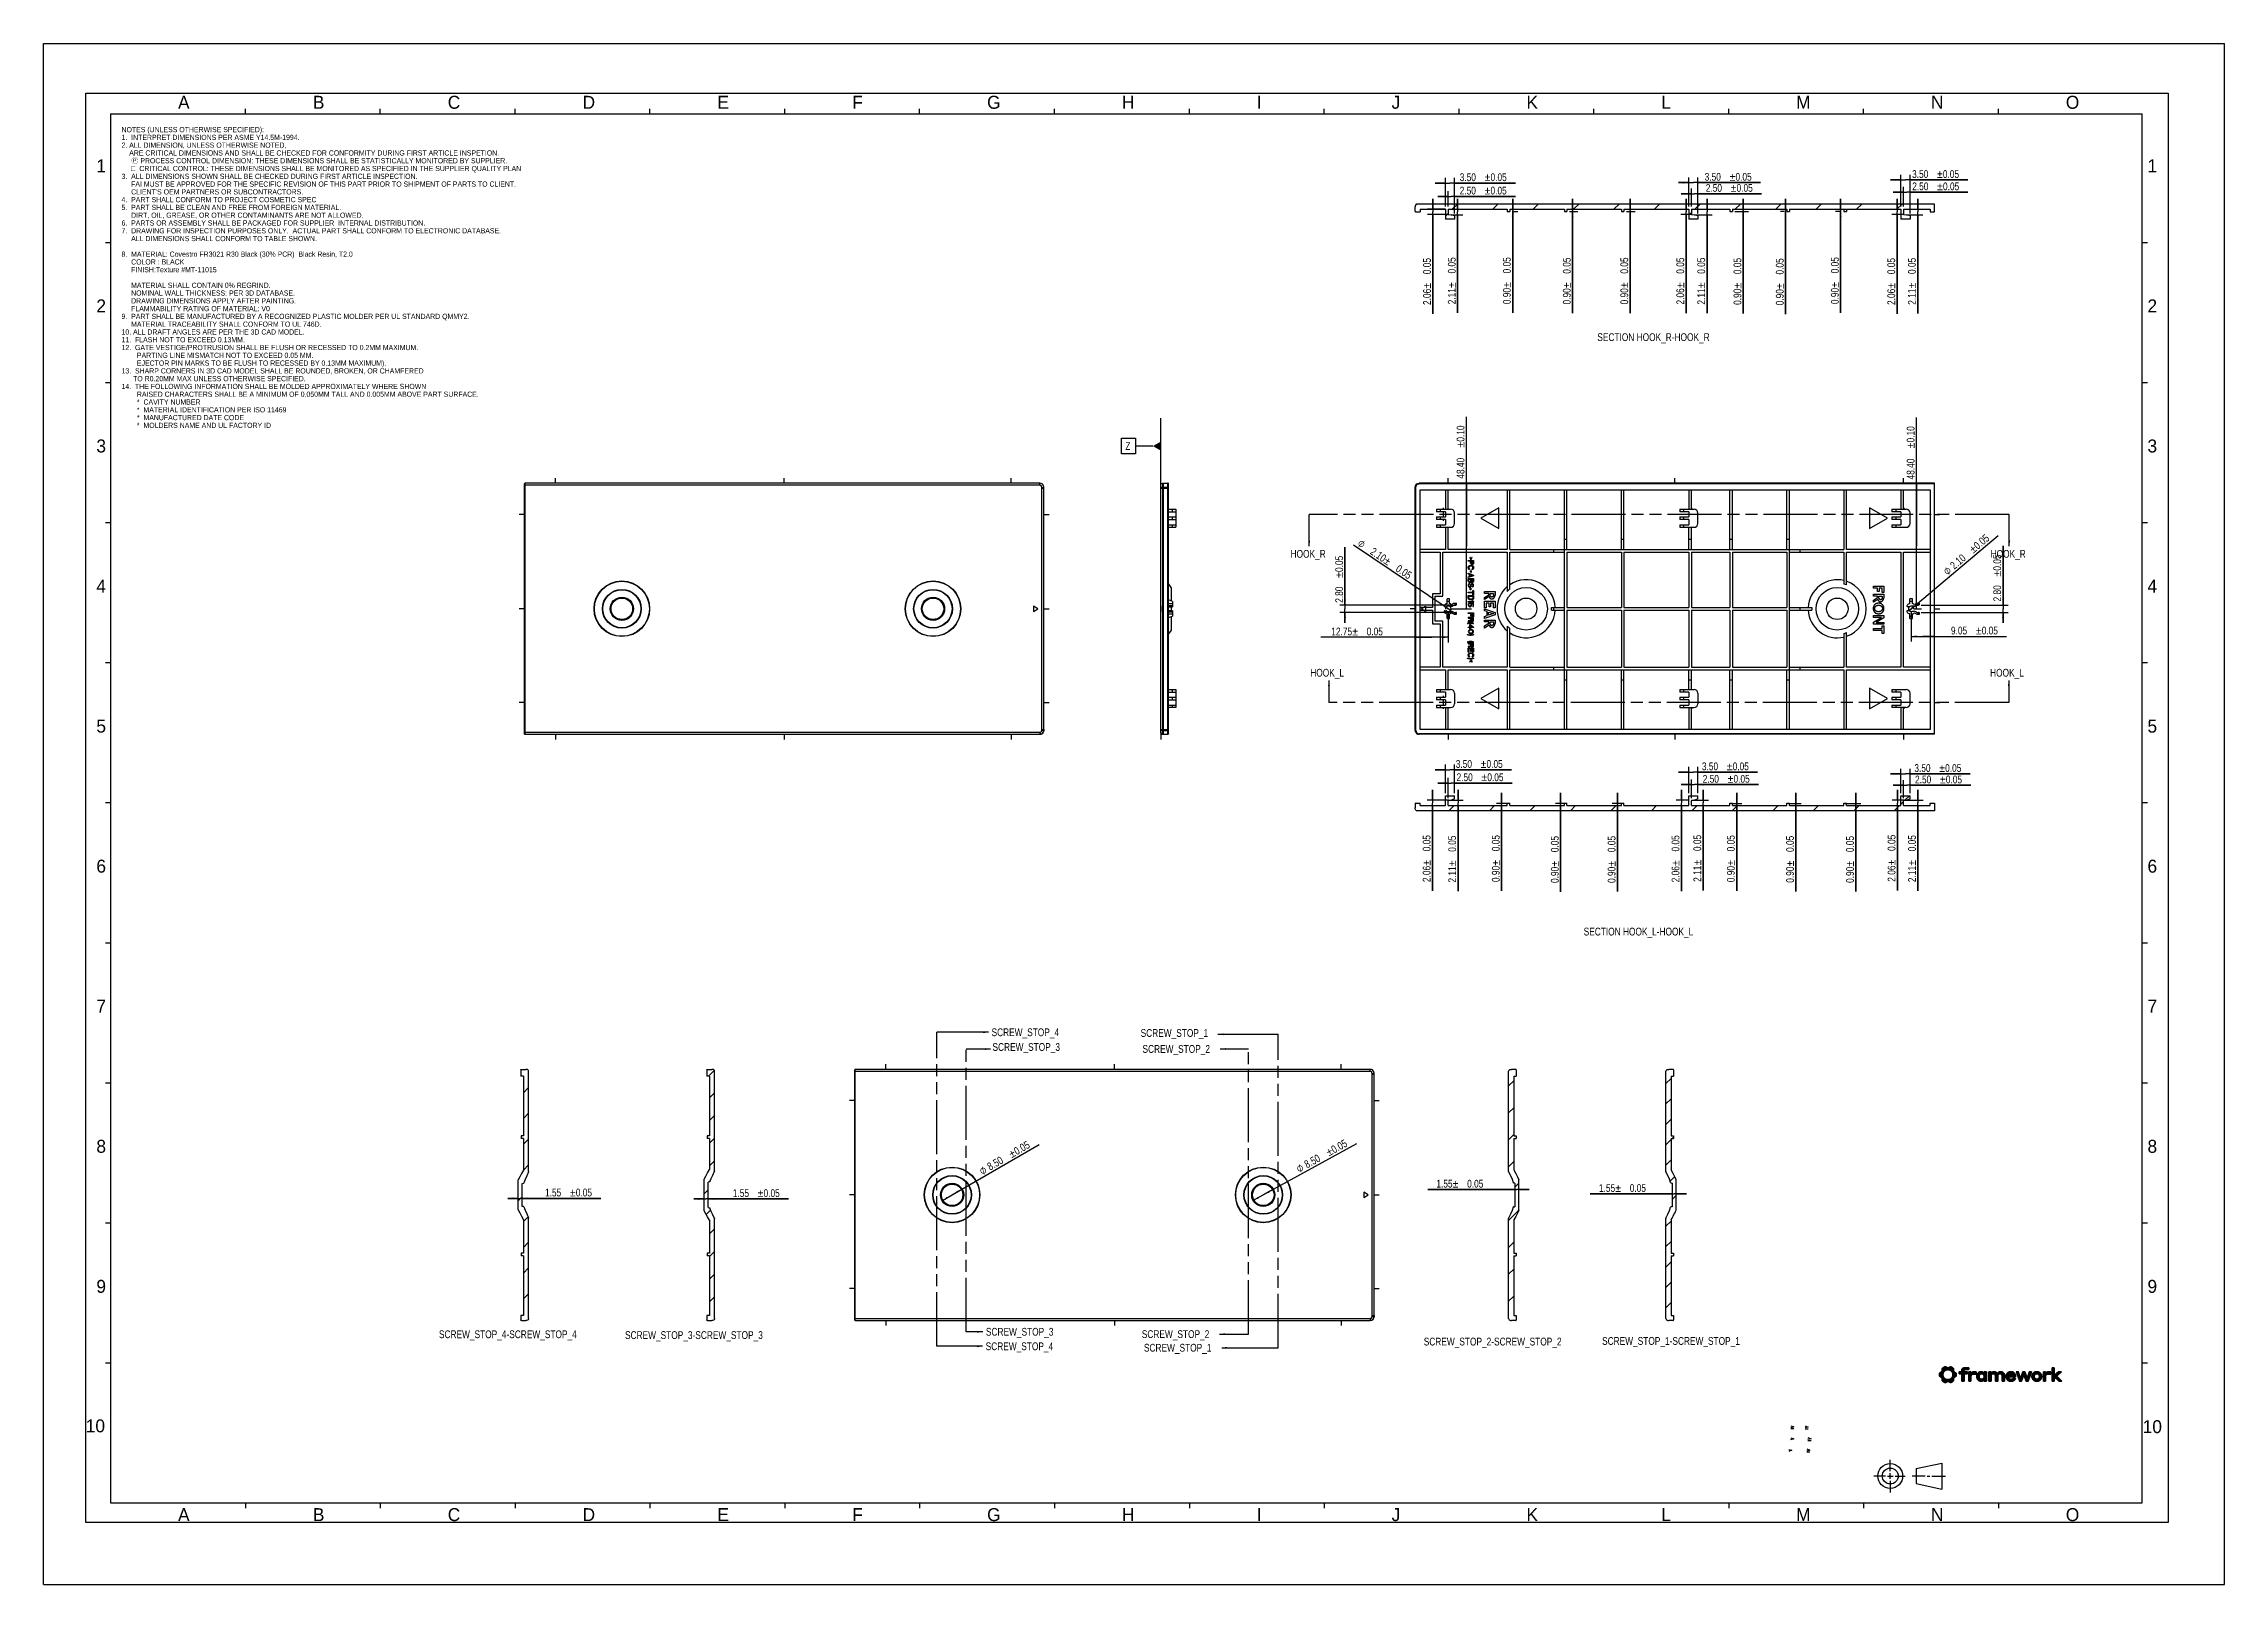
# Model space of a CAD drawing. Header units: millimetres. Extents: x 0 to 841, y 0 to 594.
import ezdxf
from ezdxf.enums import TextEntityAlignment as Align

# ---------------------------------------------------------------- set-up
doc = ezdxf.new("R2010")
doc.units = ezdxf.units.MM
doc.header["$LTSCALE"] = 46.255
doc.linetypes.add('PHANTOM', pattern=[0.8, 0.45, -0.05, 0.1, -0.05, 0.1, -0.05])
doc.layers.get('0').update_dxf_attribs({"linetype": 'CONTINUOUS'})
for name, color, linetype in [('01___PRT_ALL_DTM_PLN', 7, 'CONTINUOUS'), ('03___PRT_ALL_CURVES', 7, 'CONTINUOUS'), ('06___PRT_ALL_SURFS', 7, 'CONTINUOUS'), ('DEFAULT_3', 7, 'PHANTOM'), ('DETAIL', 7, 'CONTINUOUS'), ('FEATURE', 7, 'CONTINUOUS')]:
    doc.layers.add(name, color=color, linetype=linetype)
doc.styles.get("Standard").update_dxf_attribs({"font": 'txt', "width": 0.8})
doc.styles.add('TEXTSTYLE_2', font='txt')
doc.styles.add('TEXTSTYLE_3', font='symbol_asme.ttf')
doc.dimstyles.new('DIMSTYLE_1', dxfattribs={"dimtxt": 3, "dimasz": 2.1, "dimexe": 2, "dimexo": 1, "dimgap": 0.75, "dimtad": 1, "dimzin": 0, "dimdsep": 46, "dimtxsty": 'STANDARD', "dimblk": '_FILLED', "dimblk1": '_FILLED', "dimblk2": '_FILLED', "dimcen": 0.09, "dimazin": 0, "dimtol": 1, "dimtp": 0.05, "dimtm": 0.05, "dimtfac": 1, "dimtofl": 0, "dimtmove": 0, "dimatfit": 3, "dimldrblk": '_FILLED', "dimfxl": 1, "dimtolj": 1, "dimtzin": 0, "dimarcsym": 0})
doc.dimstyles.new('DIMSTYLE_2', dxfattribs={"dimtxt": 3, "dimasz": 2.1, "dimexe": 2, "dimexo": 1, "dimtad": 1, "dimzin": 0, "dimdsep": 46, "dimtxsty": 'STANDARD', "dimblk": '_FILLED', "dimblk1": '_FILLED', "dimblk2": '_FILLED', "dimcen": 0.09, "dimazin": 0, "dimtol": 1, "dimtp": 0.05, "dimtm": 0.05, "dimtfac": 1, "dimtmove": 0, "dimatfit": 2, "dimldrblk": '_FILLED', "dimfxl": 1, "dimtolj": 1, "dimtzin": 0, "dimarcsym": 0})
doc.dimstyles.new('DIMSTYLE_3', dxfattribs={"dimtxt": 3, "dimasz": 2.1, "dimexe": 2, "dimexo": 1, "dimgap": 0.75, "dimtad": 1, "dimzin": 0, "dimdsep": 46, "dimtxsty": 'STANDARD', "dimblk": '_FILLED', "dimblk1": '_FILLED', "dimblk2": '_FILLED', "dimcen": 0.09, "dimazin": 0, "dimtol": 1, "dimtp": 0.1, "dimtm": 0.1, "dimtfac": 1, "dimtofl": 0, "dimtmove": 0, "dimatfit": 3, "dimldrblk": '_FILLED', "dimfxl": 1, "dimtolj": 1, "dimtzin": 0, "dimarcsym": 0})
doc.dimstyles.get("Standard").update_dxf_attribs({"dimtxt": 3, "dimasz": 2.1, "dimexe": 2, "dimexo": 1, "dimtad": 1, "dimzin": 0, "dimdsep": 46, "dimtxsty": 'STANDARD', "dimblk": '_FILLED', "dimblk1": '_FILLED', "dimblk2": '_FILLED', "dimcen": 0.09, "dimazin": 0, "dimtol": 1, "dimtp": 0.01, "dimtm": 0.01, "dimtfac": 1, "dimtofl": 0, "dimtmove": 0, "dimatfit": 3, "dimldrblk": '_FILLED', "dimfxl": 1, "dimtolj": 1, "dimtzin": 0, "dimarcsym": 0})

msp = doc.modelspace()

# ---------------------------------------------------------------- texts
at = {"color": 7, "linetype": 'CONTINUOUS', "char_height": 5, "attachment_point": 1, "line_spacing_factor": 0.9, "style": 'TEXTSTYLE_2'}
for s, insert, width in [('A', (51.842, 573.885), 5), ('B', (103.842, 573.885), 5), ('C', (155.842, 573.885), 5), ('D', (207.842, 573.885), 5), ('E', (259.842, 573.885), 5), ('F', (311.842, 573.885), 5), ('G', (363.842, 573.885), 5), ('H', (415.842, 573.885), 5), ('I', (467.842, 573.885), 5), ('J', (519.842, 573.885), 5), ('K', (571.842, 573.885), 5), ('L', (623.842, 573.885), 5), ('M', (675.842, 573.885), 5), ('N', (727.842, 573.885), 5), ('O', (779.842, 573.885), 5), ('1', (20.342, 549.385), 5), ('1', (811.342, 549.385), 5), ('2', (20.342, 495.385), 5), ('2', (811.342, 495.385), 5), ('3', (20.342, 441.385), 5), ('3', (811.342, 441.385), 5), ('4', (20.342, 387.385), 5), ('4', (811.342, 387.385), 5), ('5', (20.342, 333.385), 5), ('5', (811.342, 333.385), 5), ('6', (20.342, 279.385), 5), ('6', (811.342, 279.385), 5), ('7', (20.342, 225.385), 5), ('7', (811.342, 225.385), 5), ('8', (20.342, 171.385), 5), ('8', (811.342, 171.385), 5), ('9', (20.342, 117.385), 5), ('9', (811.342, 117.385), 5), ('10', (16.248, 63.615), 10), ('10', (809.484, 63.302), 10), ('A', (51.842, 29.385), 5), ('B', (103.842, 29.385), 5), ('C', (155.842, 29.385), 5), ('D', (207.842, 29.385), 5), ('E', (259.842, 29.385), 5), ('F', (311.842, 29.385), 5), ('G', (363.842, 29.385), 5), ('H', (415.842, 29.385), 5), ('I', (467.842, 29.385), 5), ('J', (519.842, 29.385), 5), ('K', (571.842, 29.385), 5), ('L', (623.842, 29.385), 5), ('M', (675.842, 29.385), 5), ('N', (727.842, 29.385), 5), ('O', (779.842, 29.385), 5)]:
    msp.add_mtext(s, dxfattribs=dict(at, insert=insert, width=width))
at = {"color": 7, "linetype": 'CONTINUOUS', "char_height": 3, "attachment_point": 1, "line_spacing_factor": 0.9}
for s, insert, width in [('HOOK_R', (480.882, 398.798), 14.4), ('HOOK_R', (750.847, 398.798), 14.4), ('HOOK_L', (488.482, 352.953), 14.4), ('HOOK_L', (750.651, 352.953), 14.4), ('SCREW_STOP_4', (365.564, 214.353), 28.8), ('SCREW_STOP_1', (423.06, 214.085), 28.8), ('SCREW_STOP_3', (365.925, 208.679), 28.8), ('SCREW_STOP_2', (423.774, 207.92), 28.8), ('SCREW_STOP_4', (363.304, 93.292), 28.8), ('SCREW_STOP_3', (363.395, 98.88), 28.8), ('SCREW_STOP_2', (423.512, 97.975), 28.8), ('SCREW_STOP_1', (424.326, 92.734), 28.8)]:
    msp.add_mtext(s, dxfattribs=dict(at, insert=insert, width=width))
at = {"layer": '01___PRT_ALL_DTM_PLN', "color": 7, "linetype": 'CONTINUOUS', "insert": (417.15, 440.332), "char_height": 3, "width": 2.4, "attachment_point": 1, "line_spacing_factor": 0.9}
msp.add_mtext('Z', dxfattribs=at)
at = {"layer": 'DETAIL', "color": 7, "linetype": 'CONTINUOUS', "attachment_point": 1, "line_spacing_factor": 0.9}
for s, insert, char_height, width in [("NOTES (UNLESS OTHERWISE SPECIFIED):\\P1.  INTERPRET DIMENSIONS PER ASME Y14.5M-1994.\\P2. ALL DIMENSION, UNLESS OTHERWISE NOTED, \\P    ARE CRITICAL DIMENSIONS AND SHALL BE CHECKED FOR CONFORMITY DURING FIRST ARTICLE INSPETION.\\P     \\fSymbol_ASME;{\\W1.0;Ⓟ}\\ftxt; PROCESS CONTROL DIMENSION: THESE DIMENSIONS SHALL BE STATISTICALLY MONITORED BY SUPPLIER. \\P     \\fSymbol_ASME;{\\W1.0;□}\\ftxt;  CRITICAL CONTROL: THESE DIMENSIONS SHALL BE MONITORED AS SPECIFIED IN THE SUPPLIER QUALITY PLAN\\P3.  ALL DIMENSIONS SHOWN SHALL BE CHECKED DURING FIRST ARTICLE INSPECTION. \\P     FAI MUST BE APPROVED FOR THE SPECIFIC REVISION OF THIS PART PRIOR TO SHIPMENT OF PARTS TO CLIENT.\\P     CLIENT'S OEM PARTNERS OR SUBCONTRACTORS.\\P4.  PART SHALL CONFORM TO PROJECT COSMETIC SPEC\\P5.  PART SHALL BE CLEAN AND FREE FROM FOREIGN MATERIAL. \\P     DIRT, OIL, GREASE, OR OTHER CONTAMINANTS ARE NOT ALLOWED.\\P6.  PARTS OR ASSEMBLY SHALL BE PACKAGED FOR SUPPLIER  INTERNAL DISTRIBUTION.\\P7.  DRAWING FOR INSPECTION PURPOSES ONLY.  ACTUAL PART SHALL CONFORM TO ELECTRONIC DATABASE. \\P     ALL DIMENSIONS SHALL CONFORM TO TABLE SHOWN.  \\P \\P8.  MATERIAL: Covestro FR3021 R30 Black (30% PCR)  Black Resin, T2.0\\P     COLOR : BLACK\\P     FINISH:Texture #MT-11015\\P    \\P     MATERIAL SHALL CONTAIN 0% REGRIND.\\P     NOMINAL WALL THICKNESS: PER 3D DATABASE.\\P     DRAWING DIMENSIONS APPLY AFTER PAINTING.\\P     FLAMMABILITY RATING OF MATERIAL: V0\\P9.  PART SHALL BE MANUFACTURED BY A RECOGNIZED PLASTIC MOLDER PER UL STANDARD QMMY2. \\P     MATERIAL TRACEABILITY SHALL CONFORM TO UL 746D.\\P10. ALL DRAFT ANGLES ARE PER THE 3D CAD MODEL.\\P11.  FLASH NOT TO EXCEED 0.13MM. \\P12.  GATE VESTIGE/PROTRUSION SHALL BE FLUSH OR RECESSED TO 0.2MM MAXIMUM. \\P        PARTING LINE MISMATCH NOT TO EXCEED 0.05 MM.\\P        EJECTOR PIN MARKS TO BE FLUSH TO RECESSED BY 0.13MM MAXIMUM).\\P13.  SHARP CORNERS IN 3D CAD MODEL SHALL BE ROUNDED, BROKEN, OR CHAMFERED \\P      TO R0.20MM MAX UNLESS OTHERWISE SPECIFIED.\\P14.  THE FOLLOWING INFORMATION SHALL BE MOLDED APPROXIMATELY WHERE SHOWN \\P        RAISED CHARACTERS SHALL BE A MINIMUM OF 0.050MM TALL AND 0.005MM ABOVE PART SURFACE.\\P        *  CAVITY NUMBER\\P        *  MATERIAL IDENTIFICATION PER ISO 11469 \\P        *  MANUFACTURED DATE CODE \\P        *  MOLDERS NAME AND UL FACTORY ID ", (30.039, 561.859), 2, 248.42637), ('SECTION HOOK_R-HOOK_R', (599.178, 482.335), 3, 50.4), ('SECTION HOOK_L-HOOK_L', (593.92, 253.167), 3, 50.4), ('SCREW_STOP_4-SCREW_STOP_4', (152.461, 97.918), 3, 60), ('SCREW_STOP_3-SCREW_STOP_3', (224.223, 97.605), 3, 60), ('SCREW_STOP_2-SCREW_STOP_2', (532.241, 95.101), 3, 60), ('SCREW_STOP_1-SCREW_STOP_1', (601.019, 95.347), 3, 60)]:
    msp.add_mtext(s, dxfattribs=dict(at, insert=insert, char_height=char_height, width=width))

# ---------------------------------------------------------------- blocks, each defined once
blk = doc.blocks.new('SYM301_BL0', base_point=(680.55, 51.63))
at = {"color": 7, "linetype": 'CONTINUOUS'}
for p, q in [((679.93, 52.2), (681.17, 51.73)), ((681.15, 51.73), (679.93, 51.42)), ((679.93, 51.05), (681.12, 51.05))]:
    blk.add_line(p, q, dxfattribs=at)
blk = doc.blocks.new('SYM301_BL1', base_point=(681.04, 56.01))
at = {"color": 7, "linetype": 'CONTINUOUS'}
for p, q in [((680.42, 56.59), (681.66, 56.12)), ((681.63, 56.12), (680.42, 55.81)), ((680.42, 55.44), (681.61, 55.44))]:
    blk.add_line(p, q, dxfattribs=at)
blk = doc.blocks.new('SYM301_BL2', base_point=(679.89, 60.52))
at = {"color": 7, "linetype": 'CONTINUOUS'}
for p, q in [((679.27, 61.1), (680.51, 60.63)), ((680.49, 60.63), (679.27, 60.32)), ((679.27, 59.95), (680.46, 59.95))]:
    blk.add_line(p, q, dxfattribs=at)
blk = doc.blocks.new('SYM301_BL3', base_point=(674.39, 60.6))
at = {"color": 7, "linetype": 'CONTINUOUS'}
for p, q in [((673.77, 61.17), (675.01, 60.71)), ((674.99, 60.71), (673.77, 60.4)), ((673.77, 60.03), (674.96, 60.03))]:
    blk.add_line(p, q, dxfattribs=at)
blk = doc.blocks.new('SYM001_BL4', base_point=(674.36, 56.08))
at = {"color": 7, "linetype": 'CONTINUOUS'}
for p, q in [((674.98, 56.16), (673.74, 55.69)), ((673.76, 56.47), (674.98, 56.16))]:
    blk.add_line(p, q, dxfattribs=at)
blk = doc.blocks.new('SYM001_BL5', base_point=(673.63, 51.64))
at = {"color": 7, "linetype": 'CONTINUOUS'}
for p, q in [((674.25, 51.71), (673.01, 51.25)), ((673.03, 52.03), (674.25, 51.71))]:
    blk.add_line(p, q, dxfattribs=at)
blk = doc.blocks.new('_FILLED')
at = {"color": 0, "linetype": 'BYBLOCK'}
blk.add_solid([(0, 0), (-1, 0.17), (-1, -0.17)], dxfattribs=at)
blk = doc.blocks.new('XSEC_FILLED')
at = {"color": 0, "linetype": 'BYBLOCK'}
blk.add_solid([(0, 0), (-1, 0.17), (-1, -0.17)], dxfattribs=at)
blk = doc.blocks.new('*D0')
at = {"color": 7, "linetype": 'CONTINUOUS'}
for p, q in [((540.61, 530.16), (533.74, 530.16)), ((535.74, 530.16), (535.74, 534.16)), ((535.74, 534.16), (535.74, 529.13)), ((541.89, 528.1), (533.74, 528.1)), ((535.74, 489.88), (535.74, 529.13)), ((535.74, 528.1), (535.74, 489.88))]:
    blk.add_line(p, q, dxfattribs=at)
at = {"color": 7, "linetype": 'CONTINUOUS', "xscale": 2.1, "yscale": 2.1, "zscale": 2.1}
for p, rotation in [((535.74, 530.16), 270), ((535.74, 528.1), 90)]:
    blk.add_blockref('_FILLED', p, dxfattribs=dict(at, rotation=rotation))
at = {"color": 7, "linetype": 'CONTINUOUS', "width": 0.8}
for s, p in [('0.05', (534.99, 511.35)), ('2.06', (534.99, 499.48))]:
    blk.add_text(s, height=3, rotation=90, dxfattribs=at).set_placement(p, align=Align.RIGHT)
at = {"color": 7, "linetype": 'CONTINUOUS', "style": 'TEXTSTYLE_3'}
blk.add_text('±', height=3, rotation=90, dxfattribs=at).set_placement((534.99, 501.75), align=Align.RIGHT)
blk = doc.blocks.new('*D1')
at = {"color": 7, "linetype": 'CONTINUOUS'}
for p, q in [((545.3, 530.16), (545.3, 534.16)), ((545.3, 534.16), (545.3, 529.1)), ((542.82, 528.05), (547.3, 528.05)), ((545.3, 490.16), (545.3, 529.1)), ((545.3, 528.05), (545.3, 490.16))]:
    blk.add_line(p, q, dxfattribs=at)
at = {"color": 7, "linetype": 'CONTINUOUS', "xscale": 2.1, "yscale": 2.1, "zscale": 2.1}
for p, rotation in [((545.3, 530.16), 270), ((545.3, 528.05), 90)]:
    blk.add_blockref('_FILLED', p, dxfattribs=dict(at, rotation=rotation))
at = {"color": 7, "linetype": 'CONTINUOUS', "width": 0.8}
for s, p in [('0.05', (544.55, 511.62)), ('2.11', (544.55, 499.76))]:
    blk.add_text(s, height=3, rotation=90, dxfattribs=at).set_placement(p, align=Align.RIGHT)
at = {"color": 7, "linetype": 'CONTINUOUS', "style": 'TEXTSTYLE_3'}
blk.add_text('±', height=3, rotation=90, dxfattribs=at).set_placement((544.55, 502.02), align=Align.RIGHT)
blk = doc.blocks.new('*D2')
at = {"color": 7, "linetype": 'CONTINUOUS'}
for p, q in [((566.54, 530.16), (566.54, 534.16)), ((566.54, 534.16), (566.54, 529.71)), ((566.46, 529.26), (568.54, 529.26)), ((566.54, 490.2), (566.54, 529.71)), ((566.54, 529.26), (566.54, 490.2))]:
    blk.add_line(p, q, dxfattribs=at)
at = {"color": 7, "linetype": 'CONTINUOUS', "xscale": 2.1, "yscale": 2.1, "zscale": 2.1}
for p, rotation in [((566.54, 530.16), 270), ((566.54, 529.26), 90)]:
    blk.add_blockref('_FILLED', p, dxfattribs=dict(at, rotation=rotation))
at = {"color": 7, "linetype": 'CONTINUOUS', "width": 0.8}
for s, p in [('0.05', (565.79, 511.66)), ('0.90', (565.79, 499.8))]:
    blk.add_text(s, height=3, rotation=90, dxfattribs=at).set_placement(p, align=Align.RIGHT)
at = {"color": 7, "linetype": 'CONTINUOUS', "style": 'TEXTSTYLE_3'}
blk.add_text('±', height=3, rotation=90, dxfattribs=at).set_placement((565.79, 502.06), align=Align.RIGHT)
blk = doc.blocks.new('*D3')
at = {"color": 7, "linetype": 'CONTINUOUS'}
for p, q in [((589.65, 530.16), (589.65, 534.16)), ((589.65, 534.16), (589.65, 529.71)), ((588.46, 529.26), (591.65, 529.26)), ((589.65, 490.08), (589.65, 529.71)), ((589.65, 529.26), (589.65, 490.08))]:
    blk.add_line(p, q, dxfattribs=at)
at = {"color": 7, "linetype": 'CONTINUOUS', "xscale": 2.1, "yscale": 2.1, "zscale": 2.1}
for p, rotation in [((589.65, 530.16), 270), ((589.65, 529.26), 90)]:
    blk.add_blockref('_FILLED', p, dxfattribs=dict(at, rotation=rotation))
at = {"color": 7, "linetype": 'CONTINUOUS', "width": 0.8}
for s, p in [('0.05', (588.9, 511.54)), ('0.90', (588.9, 499.68))]:
    blk.add_text(s, height=3, rotation=90, dxfattribs=at).set_placement(p, align=Align.RIGHT)
at = {"color": 7, "linetype": 'CONTINUOUS', "style": 'TEXTSTYLE_3'}
blk.add_text('±', height=3, rotation=90, dxfattribs=at).set_placement((588.9, 501.94), align=Align.RIGHT)
blk = doc.blocks.new('*D4')
at = {"color": 7, "linetype": 'CONTINUOUS'}
for p, q in [((611.82, 530.16), (611.82, 534.16)), ((611.82, 534.16), (611.82, 529.71)), ((610.46, 529.26), (613.82, 529.26)), ((611.82, 490.11), (611.82, 529.71)), ((611.82, 529.26), (611.82, 490.11))]:
    blk.add_line(p, q, dxfattribs=at)
at = {"color": 7, "linetype": 'CONTINUOUS', "xscale": 2.1, "yscale": 2.1, "zscale": 2.1}
for p, rotation in [((611.82, 530.16), 270), ((611.82, 529.26), 90)]:
    blk.add_blockref('_FILLED', p, dxfattribs=dict(at, rotation=rotation))
at = {"color": 7, "linetype": 'CONTINUOUS', "width": 0.8}
for s, p in [('0.05', (611.07, 511.57)), ('0.90', (611.07, 499.71))]:
    blk.add_text(s, height=3, rotation=90, dxfattribs=at).set_placement(p, align=Align.RIGHT)
at = {"color": 7, "linetype": 'CONTINUOUS', "style": 'TEXTSTYLE_3'}
blk.add_text('±', height=3, rotation=90, dxfattribs=at).set_placement((611.07, 501.97), align=Align.RIGHT)
blk = doc.blocks.new('*D5')
at = {"color": 7, "linetype": 'CONTINUOUS'}
for p, q in [((635.46, 530.16), (643.49, 530.16)), ((641.49, 530.16), (641.49, 534.16)), ((641.49, 534.16), (641.49, 529.1)), ((636.68, 528.05), (643.49, 528.05)), ((641.49, 490.04), (641.49, 529.1)), ((641.49, 528.05), (641.49, 490.04))]:
    blk.add_line(p, q, dxfattribs=at)
at = {"color": 7, "linetype": 'CONTINUOUS', "xscale": 2.1, "yscale": 2.1, "zscale": 2.1}
for p, rotation in [((641.49, 530.16), 270), ((641.49, 528.05), 90)]:
    blk.add_blockref('_FILLED', p, dxfattribs=dict(at, rotation=rotation))
at = {"color": 7, "linetype": 'CONTINUOUS', "width": 0.8}
for s, p in [('0.05', (640.74, 511.51)), ('2.11', (640.74, 499.64))]:
    blk.add_text(s, height=3, rotation=90, dxfattribs=at).set_placement(p, align=Align.RIGHT)
at = {"color": 7, "linetype": 'CONTINUOUS', "style": 'TEXTSTYLE_3'}
blk.add_text('±', height=3, rotation=90, dxfattribs=at).set_placement((640.74, 501.91), align=Align.RIGHT)
blk = doc.blocks.new('*D6')
at = {"color": 7, "linetype": 'CONTINUOUS'}
for p, q in [((633.42, 530.16), (633.42, 534.16)), ((633.42, 534.16), (633.42, 529.13)), ((635.64, 528.1), (631.42, 528.1)), ((633.42, 490.07), (633.42, 529.13)), ((633.42, 528.1), (633.42, 490.07))]:
    blk.add_line(p, q, dxfattribs=at)
at = {"color": 7, "linetype": 'CONTINUOUS', "xscale": 2.1, "yscale": 2.1, "zscale": 2.1}
for p, rotation in [((633.42, 530.16), 270), ((633.42, 528.1), 90)]:
    blk.add_blockref('_FILLED', p, dxfattribs=dict(at, rotation=rotation))
at = {"color": 7, "linetype": 'CONTINUOUS', "width": 0.8}
for s, p in [('0.05', (632.67, 511.53)), ('2.06', (632.67, 499.67))]:
    blk.add_text(s, height=3, rotation=90, dxfattribs=at).set_placement(p, align=Align.RIGHT)
at = {"color": 7, "linetype": 'CONTINUOUS', "style": 'TEXTSTYLE_3'}
blk.add_text('±', height=3, rotation=90, dxfattribs=at).set_placement((632.67, 501.93), align=Align.RIGHT)
blk = doc.blocks.new('*D7')
at = {"color": 7, "linetype": 'CONTINUOUS'}
for p, q in [((717.26, 530.16), (724.74, 530.16)), ((722.74, 530.16), (722.74, 534.16)), ((722.74, 534.16), (722.74, 529.1)), ((718.35, 528.05), (724.74, 528.05)), ((722.74, 489.96), (722.74, 529.1)), ((722.74, 528.05), (722.74, 489.96))]:
    blk.add_line(p, q, dxfattribs=at)
at = {"color": 7, "linetype": 'CONTINUOUS', "xscale": 2.1, "yscale": 2.1, "zscale": 2.1}
for p, rotation in [((722.74, 530.16), 270), ((722.74, 528.05), 90)]:
    blk.add_blockref('_FILLED', p, dxfattribs=dict(at, rotation=rotation))
at = {"color": 7, "linetype": 'CONTINUOUS', "width": 0.8}
for s, p in [('0.05', (721.99, 511.42)), ('2.11', (721.99, 499.56))]:
    blk.add_text(s, height=3, rotation=90, dxfattribs=at).set_placement(p, align=Align.RIGHT)
at = {"color": 7, "linetype": 'CONTINUOUS', "style": 'TEXTSTYLE_3'}
blk.add_text('±', height=3, rotation=90, dxfattribs=at).set_placement((721.99, 501.82), align=Align.RIGHT)
blk = doc.blocks.new('*D8')
at = {"color": 7, "linetype": 'CONTINUOUS'}
for p, q in [((714.79, 530.16), (714.79, 534.16)), ((714.79, 534.16), (714.79, 529.13)), ((717.54, 528.1), (712.79, 528.1)), ((714.79, 489.89), (714.79, 529.13)), ((714.79, 528.1), (714.79, 489.89))]:
    blk.add_line(p, q, dxfattribs=at)
at = {"color": 7, "linetype": 'CONTINUOUS', "xscale": 2.1, "yscale": 2.1, "zscale": 2.1}
for p, rotation in [((714.79, 530.16), 270), ((714.79, 528.1), 90)]:
    blk.add_blockref('_FILLED', p, dxfattribs=dict(at, rotation=rotation))
at = {"color": 7, "linetype": 'CONTINUOUS', "width": 0.8}
for s, p in [('0.05', (714.04, 511.35)), ('2.06', (714.04, 499.49))]:
    blk.add_text(s, height=3, rotation=90, dxfattribs=at).set_placement(p, align=Align.RIGHT)
at = {"color": 7, "linetype": 'CONTINUOUS', "style": 'TEXTSTYLE_3'}
blk.add_text('±', height=3, rotation=90, dxfattribs=at).set_placement((714.04, 501.75), align=Align.RIGHT)
blk = doc.blocks.new('*D9')
at = {"color": 7, "linetype": 'CONTINUOUS'}
for p, q in [((545.45, 302.33), (545.45, 306.33)), ((545.45, 306.33), (545.45, 301.27)), ((542.74, 302.33), (547.45, 302.33)), ((545.45, 267.22), (545.45, 301.27)), ((545.45, 300.21), (545.45, 267.22))]:
    blk.add_line(p, q, dxfattribs=at)
at = {"color": 7, "linetype": 'CONTINUOUS', "xscale": 2.1, "yscale": 2.1, "zscale": 2.1}
for p, rotation in [((545.45, 302.33), 270), ((545.45, 300.21), 90)]:
    blk.add_blockref('_FILLED', p, dxfattribs=dict(at, rotation=rotation))
at = {"color": 7, "linetype": 'CONTINUOUS', "width": 0.8}
for s, p in [('0.05', (544.7, 288.68)), ('2.11', (544.7, 276.82))]:
    blk.add_text(s, height=3, rotation=90, dxfattribs=at).set_placement(p, align=Align.RIGHT)
at = {"color": 7, "linetype": 'CONTINUOUS', "style": 'TEXTSTYLE_3'}
blk.add_text('±', height=3, rotation=90, dxfattribs=at).set_placement((544.7, 279.08), align=Align.RIGHT)
blk = doc.blocks.new('*D10')
at = {"color": 7, "linetype": 'CONTINUOUS'}
for p, q in [((535.6, 302.27), (535.6, 306.27)), ((535.6, 306.27), (535.6, 301.24)), ((541.85, 302.27), (533.6, 302.27)), ((535.6, 267.4), (535.6, 301.24)), ((535.6, 300.21), (535.6, 267.4))]:
    blk.add_line(p, q, dxfattribs=at)
at = {"color": 7, "linetype": 'CONTINUOUS', "xscale": 2.1, "yscale": 2.1, "zscale": 2.1}
for p, rotation in [((535.6, 302.27), 270), ((535.6, 300.21), 90)]:
    blk.add_blockref('_FILLED', p, dxfattribs=dict(at, rotation=rotation))
at = {"color": 7, "linetype": 'CONTINUOUS', "width": 0.8}
for s, p in [('0.05', (534.85, 288.87)), ('2.06', (534.85, 277))]:
    blk.add_text(s, height=3, rotation=90, dxfattribs=at).set_placement(p, align=Align.RIGHT)
at = {"color": 7, "linetype": 'CONTINUOUS', "style": 'TEXTSTYLE_3'}
blk.add_text('±', height=3, rotation=90, dxfattribs=at).set_placement((534.85, 279.27), align=Align.RIGHT)
blk = doc.blocks.new('*D11')
at = {"color": 7, "linetype": 'CONTINUOUS'}
for p, q in [((639.99, 302.33), (639.99, 306.33)), ((639.99, 306.33), (639.99, 301.27)), ((636.68, 302.33), (641.99, 302.33)), ((639.99, 267.49), (639.99, 301.27)), ((639.99, 300.21), (639.99, 267.49))]:
    blk.add_line(p, q, dxfattribs=at)
at = {"color": 7, "linetype": 'CONTINUOUS', "xscale": 2.1, "yscale": 2.1, "zscale": 2.1}
for p, rotation in [((639.99, 302.33), 270), ((639.99, 300.21), 90)]:
    blk.add_blockref('_FILLED', p, dxfattribs=dict(at, rotation=rotation))
at = {"color": 7, "linetype": 'CONTINUOUS', "width": 0.8}
for s, p in [('0.05', (639.24, 288.96)), ('2.11', (639.24, 277.09))]:
    blk.add_text(s, height=3, rotation=90, dxfattribs=at).set_placement(p, align=Align.RIGHT)
at = {"color": 7, "linetype": 'CONTINUOUS', "style": 'TEXTSTYLE_3'}
blk.add_text('±', height=3, rotation=90, dxfattribs=at).set_placement((639.24, 279.36), align=Align.RIGHT)
blk = doc.blocks.new('*D12')
at = {"color": 7, "linetype": 'CONTINUOUS'}
for p, q in [((631.58, 302.27), (631.58, 306.27)), ((631.58, 306.27), (631.58, 301.24)), ((634.65, 302.27), (629.58, 302.27)), ((631.58, 267.31), (631.58, 301.24)), ((631.58, 300.21), (631.58, 267.31))]:
    blk.add_line(p, q, dxfattribs=at)
at = {"color": 7, "linetype": 'CONTINUOUS', "xscale": 2.1, "yscale": 2.1, "zscale": 2.1}
for p, rotation in [((631.58, 302.27), 270), ((631.58, 300.21), 90)]:
    blk.add_blockref('_FILLED', p, dxfattribs=dict(at, rotation=rotation))
at = {"color": 7, "linetype": 'CONTINUOUS', "width": 0.8}
for s, p in [('0.05', (630.83, 288.78)), ('2.06', (630.83, 276.91))]:
    blk.add_text(s, height=3, rotation=90, dxfattribs=at).set_placement(p, align=Align.RIGHT)
at = {"color": 7, "linetype": 'CONTINUOUS', "style": 'TEXTSTYLE_3'}
blk.add_text('±', height=3, rotation=90, dxfattribs=at).set_placement((630.83, 279.18), align=Align.RIGHT)
blk = doc.blocks.new('*D13')
at = {"color": 7, "linetype": 'CONTINUOUS'}
for p, q in [((652.92, 301.11), (652.92, 305.11)), ((652.92, 305.11), (652.92, 300.66)), ((651.05, 301.11), (654.92, 301.11)), ((652.92, 267.36), (652.92, 300.66)), ((652.92, 300.21), (652.92, 267.36))]:
    blk.add_line(p, q, dxfattribs=at)
at = {"color": 7, "linetype": 'CONTINUOUS', "xscale": 2.1, "yscale": 2.1, "zscale": 2.1}
for p, rotation in [((652.92, 301.11), 270), ((652.92, 300.21), 90)]:
    blk.add_blockref('_FILLED', p, dxfattribs=dict(at, rotation=rotation))
at = {"color": 7, "linetype": 'CONTINUOUS', "width": 0.8}
for s, p in [('0.05', (652.17, 288.83)), ('0.90', (652.17, 276.96))]:
    blk.add_text(s, height=3, rotation=90, dxfattribs=at).set_placement(p, align=Align.RIGHT)
at = {"color": 7, "linetype": 'CONTINUOUS', "style": 'TEXTSTYLE_3'}
blk.add_text('±', height=3, rotation=90, dxfattribs=at).set_placement((652.17, 279.23), align=Align.RIGHT)
blk = doc.blocks.new('*D14')
at = {"color": 7, "linetype": 'CONTINUOUS'}
for p, q in [((562.26, 301.11), (562.26, 305.11)), ((562.26, 305.11), (562.26, 300.66)), ((564.69, 301.11), (560.26, 301.11)), ((562.26, 267.41), (562.26, 300.66)), ((562.26, 300.21), (562.26, 267.41))]:
    blk.add_line(p, q, dxfattribs=at)
at = {"color": 7, "linetype": 'CONTINUOUS', "xscale": 2.1, "yscale": 2.1, "zscale": 2.1}
for p, rotation in [((562.26, 301.11), 270), ((562.26, 300.21), 90)]:
    blk.add_blockref('_FILLED', p, dxfattribs=dict(at, rotation=rotation))
at = {"color": 7, "linetype": 'CONTINUOUS', "width": 0.8}
for s, p in [('0.05', (561.51, 288.88)), ('0.90', (561.51, 277.01))]:
    blk.add_text(s, height=3, rotation=90, dxfattribs=at).set_placement(p, align=Align.RIGHT)
at = {"color": 7, "linetype": 'CONTINUOUS', "style": 'TEXTSTYLE_3'}
blk.add_text('±', height=3, rotation=90, dxfattribs=at).set_placement((561.51, 279.28), align=Align.RIGHT)
blk = doc.blocks.new('*D15')
at = {"color": 7, "linetype": 'CONTINUOUS'}
for p, q in [((585.02, 301.11), (585.02, 305.11)), ((585.02, 305.11), (585.02, 300.66)), ((586.83, 301.11), (583.02, 301.11)), ((585.02, 267.05), (585.02, 300.66)), ((585.02, 300.21), (585.02, 267.05))]:
    blk.add_line(p, q, dxfattribs=at)
at = {"color": 7, "linetype": 'CONTINUOUS', "xscale": 2.1, "yscale": 2.1, "zscale": 2.1}
for p, rotation in [((585.02, 301.11), 270), ((585.02, 300.21), 90)]:
    blk.add_blockref('_FILLED', p, dxfattribs=dict(at, rotation=rotation))
at = {"color": 7, "linetype": 'CONTINUOUS', "width": 0.8}
for s, p in [('0.05', (584.27, 288.51)), ('0.90', (584.27, 276.65))]:
    blk.add_text(s, height=3, rotation=90, dxfattribs=at).set_placement(p, align=Align.RIGHT)
at = {"color": 7, "linetype": 'CONTINUOUS', "style": 'TEXTSTYLE_3'}
blk.add_text('±', height=3, rotation=90, dxfattribs=at).set_placement((584.27, 278.91), align=Align.RIGHT)
blk = doc.blocks.new('*D16')
at = {"color": 7, "linetype": 'CONTINUOUS'}
for p, q in [((606.94, 301.11), (606.94, 305.11)), ((606.94, 305.11), (606.94, 300.66)), ((608.86, 301.11), (604.94, 301.11)), ((606.94, 267.06), (606.94, 300.66)), ((606.94, 300.21), (606.94, 267.06))]:
    blk.add_line(p, q, dxfattribs=at)
at = {"color": 7, "linetype": 'CONTINUOUS', "xscale": 2.1, "yscale": 2.1, "zscale": 2.1}
for p, rotation in [((606.94, 301.11), 270), ((606.94, 300.21), 90)]:
    blk.add_blockref('_FILLED', p, dxfattribs=dict(at, rotation=rotation))
at = {"color": 7, "linetype": 'CONTINUOUS', "width": 0.8}
for s, p in [('0.05', (606.19, 288.53)), ('0.90', (606.19, 276.66))]:
    blk.add_text(s, height=3, rotation=90, dxfattribs=at).set_placement(p, align=Align.RIGHT)
at = {"color": 7, "linetype": 'CONTINUOUS', "style": 'TEXTSTYLE_3'}
blk.add_text('±', height=3, rotation=90, dxfattribs=at).set_placement((606.19, 278.93), align=Align.RIGHT)
blk = doc.blocks.new('*D17')
at = {"color": 7, "linetype": 'CONTINUOUS'}
for p, q in [((675.75, 301.11), (675.75, 305.11)), ((675.75, 305.11), (675.75, 300.66)), ((673.42, 301.11), (677.75, 301.11)), ((675.75, 267.14), (675.75, 300.66)), ((675.75, 300.21), (675.75, 267.14))]:
    blk.add_line(p, q, dxfattribs=at)
at = {"color": 7, "linetype": 'CONTINUOUS', "xscale": 2.1, "yscale": 2.1, "zscale": 2.1}
for p, rotation in [((675.75, 301.11), 270), ((675.75, 300.21), 90)]:
    blk.add_blockref('_FILLED', p, dxfattribs=dict(at, rotation=rotation))
at = {"color": 7, "linetype": 'CONTINUOUS', "width": 0.8}
for s, p in [('0.05', (675, 288.61)), ('0.90', (675, 276.74))]:
    blk.add_text(s, height=3, rotation=90, dxfattribs=at).set_placement(p, align=Align.RIGHT)
at = {"color": 7, "linetype": 'CONTINUOUS', "style": 'TEXTSTYLE_3'}
blk.add_text('±', height=3, rotation=90, dxfattribs=at).set_placement((675, 279.01), align=Align.RIGHT)
blk = doc.blocks.new('*D18')
at = {"color": 7, "linetype": 'CONTINUOUS'}
for p, q in [((698.86, 301.11), (698.86, 305.11)), ((698.86, 305.11), (698.86, 300.66)), ((694.87, 301.11), (700.86, 301.11)), ((698.86, 267.08), (698.86, 300.66)), ((698.86, 300.21), (698.86, 267.08))]:
    blk.add_line(p, q, dxfattribs=at)
at = {"color": 7, "linetype": 'CONTINUOUS', "xscale": 2.1, "yscale": 2.1, "zscale": 2.1}
for p, rotation in [((698.86, 301.11), 270), ((698.86, 300.21), 90)]:
    blk.add_blockref('_FILLED', p, dxfattribs=dict(at, rotation=rotation))
at = {"color": 7, "linetype": 'CONTINUOUS', "width": 0.8}
for s, p in [('0.05', (698.11, 288.54)), ('0.90', (698.11, 276.68))]:
    blk.add_text(s, height=3, rotation=90, dxfattribs=at).set_placement(p, align=Align.RIGHT)
at = {"color": 7, "linetype": 'CONTINUOUS', "style": 'TEXTSTYLE_3'}
blk.add_text('±', height=3, rotation=90, dxfattribs=at).set_placement((698.11, 278.94), align=Align.RIGHT)
blk = doc.blocks.new('*D19')
at = {"color": 7, "linetype": 'CONTINUOUS'}
for p, q in [((722.78, 302.33), (722.78, 306.33)), ((722.78, 306.33), (722.78, 301.27)), ((718.54, 302.33), (724.78, 302.33)), ((722.78, 267.38), (722.78, 301.27)), ((722.78, 300.21), (722.78, 267.38))]:
    blk.add_line(p, q, dxfattribs=at)
at = {"color": 7, "linetype": 'CONTINUOUS', "xscale": 2.1, "yscale": 2.1, "zscale": 2.1}
for p, rotation in [((722.78, 302.33), 270), ((722.78, 300.21), 90)]:
    blk.add_blockref('_FILLED', p, dxfattribs=dict(at, rotation=rotation))
at = {"color": 7, "linetype": 'CONTINUOUS', "width": 0.8}
for s, p in [('0.05', (722.03, 288.85)), ('2.11', (722.03, 276.98))]:
    blk.add_text(s, height=3, rotation=90, dxfattribs=at).set_placement(p, align=Align.RIGHT)
at = {"color": 7, "linetype": 'CONTINUOUS', "style": 'TEXTSTYLE_3'}
blk.add_text('±', height=3, rotation=90, dxfattribs=at).set_placement((722.03, 279.25), align=Align.RIGHT)
blk = doc.blocks.new('*D20')
at = {"color": 7, "linetype": 'CONTINUOUS'}
for p, q in [((714.91, 302.27), (714.91, 306.27)), ((714.91, 306.27), (714.91, 301.24)), ((717.33, 302.27), (712.91, 302.27)), ((714.91, 267.54), (714.91, 301.24)), ((714.91, 300.21), (714.91, 267.54))]:
    blk.add_line(p, q, dxfattribs=at)
at = {"color": 7, "linetype": 'CONTINUOUS', "xscale": 2.1, "yscale": 2.1, "zscale": 2.1}
for p, rotation in [((714.91, 302.27), 270), ((714.91, 300.21), 90)]:
    blk.add_blockref('_FILLED', p, dxfattribs=dict(at, rotation=rotation))
at = {"color": 7, "linetype": 'CONTINUOUS', "width": 0.8}
for s, p in [('0.05', (714.16, 289)), ('2.06', (714.16, 277.14))]:
    blk.add_text(s, height=3, rotation=90, dxfattribs=at).set_placement(p, align=Align.RIGHT)
at = {"color": 7, "linetype": 'CONTINUOUS', "style": 'TEXTSTYLE_3'}
blk.add_text('±', height=3, rotation=90, dxfattribs=at).set_placement((714.16, 279.4), align=Align.RIGHT)
blk = doc.blocks.new('*D21')
at = {"color": 7, "linetype": 'CONTINUOUS'}
for p, q in [((655.46, 530.16), (655.46, 534.16)), ((655.46, 534.16), (655.46, 529.71)), ((652.26, 529.26), (657.46, 529.26)), ((655.46, 489.92), (655.46, 529.71)), ((655.46, 529.26), (655.46, 489.92))]:
    blk.add_line(p, q, dxfattribs=at)
at = {"color": 7, "linetype": 'CONTINUOUS', "xscale": 2.1, "yscale": 2.1, "zscale": 2.1}
for p, rotation in [((655.46, 530.16), 270), ((655.46, 529.26), 90)]:
    blk.add_blockref('_FILLED', p, dxfattribs=dict(at, rotation=rotation))
at = {"color": 7, "linetype": 'CONTINUOUS', "width": 0.8}
for s, p in [('0.05', (654.71, 511.38)), ('0.90', (654.71, 499.52))]:
    blk.add_text(s, height=3, rotation=90, dxfattribs=at).set_placement(p, align=Align.RIGHT)
at = {"color": 7, "linetype": 'CONTINUOUS', "style": 'TEXTSTYLE_3'}
blk.add_text('±', height=3, rotation=90, dxfattribs=at).set_placement((654.71, 501.78), align=Align.RIGHT)
blk = doc.blocks.new('*D22')
at = {"color": 7, "linetype": 'CONTINUOUS'}
for p, q in [((671.78, 530.16), (671.78, 534.16)), ((671.78, 534.16), (671.78, 529.71)), ((671.26, 529.26), (669.78, 529.26)), ((671.78, 489.76), (671.78, 529.71)), ((671.78, 529.26), (671.78, 489.76))]:
    blk.add_line(p, q, dxfattribs=at)
at = {"color": 7, "linetype": 'CONTINUOUS', "xscale": 2.1, "yscale": 2.1, "zscale": 2.1}
for p, rotation in [((671.78, 530.16), 270), ((671.78, 529.26), 90)]:
    blk.add_blockref('_FILLED', p, dxfattribs=dict(at, rotation=rotation))
at = {"color": 7, "linetype": 'CONTINUOUS', "width": 0.8}
for s, p in [('0.05', (671.03, 511.22)), ('0.90', (671.03, 499.36))]:
    blk.add_text(s, height=3, rotation=90, dxfattribs=at).set_placement(p, align=Align.RIGHT)
at = {"color": 7, "linetype": 'CONTINUOUS', "style": 'TEXTSTYLE_3'}
blk.add_text('±', height=3, rotation=90, dxfattribs=at).set_placement((671.03, 501.62), align=Align.RIGHT)
blk = doc.blocks.new('*D23')
at = {"color": 7, "linetype": 'CONTINUOUS'}
for p, q in [((673.26, 530.16), (695.02, 530.16)), ((693.02, 530.16), (693.02, 534.16)), ((693.02, 534.16), (693.02, 529.71)), ((693.26, 529.26), (691.02, 529.26)), ((693.02, 490.23), (693.02, 529.71)), ((693.02, 529.26), (693.02, 490.23))]:
    blk.add_line(p, q, dxfattribs=at)
at = {"color": 7, "linetype": 'CONTINUOUS', "xscale": 2.1, "yscale": 2.1, "zscale": 2.1}
for p, rotation in [((693.02, 530.16), 270), ((693.02, 529.26), 90)]:
    blk.add_blockref('_FILLED', p, dxfattribs=dict(at, rotation=rotation))
at = {"color": 7, "linetype": 'CONTINUOUS', "width": 0.8}
for s, p in [('0.05', (692.27, 511.69)), ('0.90', (692.27, 499.83))]:
    blk.add_text(s, height=3, rotation=90, dxfattribs=at).set_placement(p, align=Align.RIGHT)
at = {"color": 7, "linetype": 'CONTINUOUS', "style": 'TEXTSTYLE_3'}
blk.add_text('±', height=3, rotation=90, dxfattribs=at).set_placement((692.27, 502.09), align=Align.RIGHT)
blk = doc.blocks.new('*D24')
at = {"color": 7, "linetype": 'CONTINUOUS'}
for p, q in [((350.35, 150.15), (383.96, 169.56)), ((354.03, 152.28), (350.35, 150.15)), ((346.67, 148.03), (350.35, 150.15))]:
    blk.add_line(p, q, dxfattribs=at)
at = {"color": 7, "linetype": 'CONTINUOUS', "xscale": 2.1, "yscale": 2.1, "zscale": 2.1}
for p, rotation in [((354.03, 152.28), 30.0046240696), ((346.67, 148.03), 210.0046240696)]:
    blk.add_blockref('_FILLED', p, dxfattribs=dict(at, rotation=rotation))
at = {"color": 7, "linetype": 'CONTINUOUS', "width": 0.8}
for s, p in [('0.05', (375.27, 165.41)), ('8.50', (365, 159.48))]:
    blk.add_text(s, height=3, rotation=30.00462, dxfattribs=at).set_placement(p)
at = {"color": 7, "linetype": 'CONTINUOUS', "style": 'TEXTSTYLE_3'}
for s, p in [('⌀', (361.94, 157.71)), ('±', (373.31, 164.28))]:
    blk.add_text(s, height=3, rotation=30.00462, dxfattribs=at).set_placement(p)
blk = doc.blocks.new('*D25')
at = {"color": 7, "linetype": 'CONTINUOUS'}
for p, q in [((470.35, 150.15), (506.39, 170.03)), ((474.07, 152.2), (470.35, 150.15)), ((466.63, 148.1), (470.35, 150.15))]:
    blk.add_line(p, q, dxfattribs=at)
at = {"color": 7, "linetype": 'CONTINUOUS', "xscale": 2.1, "yscale": 2.1, "zscale": 2.1}
for p, rotation in [((474.07, 152.2), 28.8730070154), ((466.63, 148.1), 208.8730070154)]:
    blk.add_blockref('_FILLED', p, dxfattribs=dict(at, rotation=rotation))
at = {"color": 7, "linetype": 'CONTINUOUS', "width": 0.8}
for s, p in [('0.05', (497.62, 166.05)), ('8.50', (487.23, 160.32))]:
    blk.add_text(s, height=3, rotation=28.87301, dxfattribs=at).set_placement(p)
at = {"color": 7, "linetype": 'CONTINUOUS', "style": 'TEXTSTYLE_3'}
for s, p in [('⌀', (484.13, 158.61)), ('±', (495.64, 164.95))]:
    blk.add_text(s, height=3, rotation=28.87301, dxfattribs=at).set_placement(p)
blk = doc.blocks.new('*D26')
at = {"color": 7, "linetype": 'CONTINUOUS'}
for p, q in [((541.71, 376.12), (505.14, 400.65)), ((540.84, 376.71), (541.71, 376.12)), ((542.59, 375.54), (541.71, 376.12))]:
    blk.add_line(p, q, dxfattribs=at)
at = {"color": 7, "linetype": 'CONTINUOUS', "xscale": 2.1, "yscale": 2.1, "zscale": 2.1}
for p, rotation in [((540.84, 376.71), 146.1588574285), ((542.59, 375.54), 326.1588574285)]:
    blk.add_blockref('_FILLED', p, dxfattribs=dict(at, rotation=rotation))
at = {"color": 7, "linetype": 'CONTINUOUS', "style": 'TEXTSTYLE_3'}
for s, p in [('⌀', (508.49, 399.3)), ('±', (518.35, 392.69))]:
    blk.add_text(s, height=3, rotation=-33.84114, dxfattribs=at).set_placement(p, align=Align.RIGHT)
at = {"color": 7, "linetype": 'CONTINUOUS', "width": 0.8}
for s, p in [('2.10', (516.47, 393.95)), ('0.05', (526.32, 387.35))]:
    blk.add_text(s, height=3, rotation=-33.84114, dxfattribs=at).set_placement(p, align=Align.RIGHT)
blk = doc.blocks.new('*D27')
at = {"color": 7, "linetype": 'CONTINUOUS'}
for p, q in [((720.21, 376.12), (753.71, 404.41)), ((719.41, 375.44), (720.21, 376.12)), ((721.02, 376.8), (720.21, 376.12))]:
    blk.add_line(p, q, dxfattribs=at)
at = {"color": 7, "linetype": 'CONTINUOUS', "xscale": 2.1, "yscale": 2.1, "zscale": 2.1}
for p, rotation in [((721.02, 376.8), 40.1786696106), ((719.41, 375.44), 220.1786696107)]:
    blk.add_blockref('_FILLED', p, dxfattribs=dict(at, rotation=rotation))
at = {"color": 7, "linetype": 'CONTINUOUS', "width": 0.8}
for s, p in [('0.05', (745.89, 398.79)), ('2.10', (736.83, 391.13))]:
    blk.add_text(s, height=3, rotation=40.17867, dxfattribs=at).set_placement(p)
at = {"color": 7, "linetype": 'CONTINUOUS', "style": 'TEXTSTYLE_3'}
for s, p in [('±', (744.16, 397.33)), ('⌀', (734.12, 388.85))]:
    blk.add_text(s, height=3, rotation=40.17867, dxfattribs=at).set_placement(p)
blk = doc.blocks.new('*D28')
at = {"color": 7, "linetype": 'CONTINUOUS'}
for p, q in [((501.87, 377.52), (501.87, 399.9)), ((501.87, 399.9), (501.87, 376.12)), ((543.39, 377.52), (499.87, 377.52)), ((543.39, 374.72), (499.87, 374.72)), ((501.87, 370.72), (501.87, 376.12)), ((501.87, 374.72), (501.87, 370.72))]:
    blk.add_line(p, q, dxfattribs=at)
at = {"color": 7, "linetype": 'CONTINUOUS', "xscale": 2.1, "yscale": 2.1, "zscale": 2.1}
for p, rotation in [((501.87, 377.52), 270), ((501.87, 374.72), 90)]:
    blk.add_blockref('_FILLED', p, dxfattribs=dict(at, rotation=rotation))
at = {"color": 7, "linetype": 'CONTINUOUS', "width": 0.8}
for s, p in [('0.05', (501.12, 390.3)), ('2.80', (501.12, 378.43))]:
    blk.add_text(s, height=3, rotation=90, dxfattribs=at).set_placement(p)
at = {"color": 7, "linetype": 'CONTINUOUS', "style": 'TEXTSTYLE_3'}
blk.add_text('±', height=3, rotation=90, dxfattribs=at).set_placement((501.12, 388.03))
blk = doc.blocks.new('*D29')
at = {"color": 7, "linetype": 'CONTINUOUS'}
for p, q in [((755.63, 377.52), (755.63, 400.41)), ((755.63, 400.41), (755.63, 376.12)), ((724.09, 377.52), (757.63, 377.52)), ((724.09, 374.72), (757.63, 374.72)), ((755.63, 370.72), (755.63, 376.12)), ((755.63, 374.72), (755.63, 370.72))]:
    blk.add_line(p, q, dxfattribs=at)
at = {"color": 7, "linetype": 'CONTINUOUS', "xscale": 2.1, "yscale": 2.1, "zscale": 2.1}
for p, rotation in [((755.63, 377.52), 270), ((755.63, 374.72), 90)]:
    blk.add_blockref('_FILLED', p, dxfattribs=dict(at, rotation=rotation))
at = {"color": 7, "linetype": 'CONTINUOUS', "width": 0.8}
for s, p in [('0.05', (754.88, 390.81)), ('2.80', (754.88, 378.95))]:
    blk.add_text(s, height=3, rotation=90, dxfattribs=at).set_placement(p)
at = {"color": 7, "linetype": 'CONTINUOUS', "style": 'TEXTSTYLE_3'}
blk.add_text('±', height=3, rotation=90, dxfattribs=at).set_placement((754.88, 388.55))
blk = doc.blocks.new('*D30')
at = {"color": 7, "linetype": 'CONTINUOUS'}
for p, q in [((720.21, 375.12), (720.21, 363.48)), ((720.21, 365.48), (724.74, 365.48)), ((729.26, 365.48), (724.74, 365.48)), ((724.74, 365.48), (757.02, 365.48))]:
    blk.add_line(p, q, dxfattribs=at)
at = {"color": 7, "linetype": 'CONTINUOUS', "xscale": 2.1, "yscale": 2.1, "zscale": 2.1}
for p, rotation in [((720.21, 365.48), 180.0000000012), ((729.26, 365.48), 1.1e-09)]:
    blk.add_blockref('_FILLED', p, dxfattribs=dict(at, rotation=rotation))
at = {"color": 7, "linetype": 'CONTINUOUS', "width": 0.8}
for s, p in [('9.05', (735.56, 366.23)), ('0.05', (747.42, 366.23))]:
    blk.add_text(s, height=3, dxfattribs=at).set_placement(p)
at = {"color": 7, "linetype": 'CONTINUOUS', "style": 'TEXTSTYLE_3'}
blk.add_text('±', height=3, dxfattribs=at).set_placement((745.16, 366.23))
blk = doc.blocks.new('*D31')
at = {"color": 7, "linetype": 'CONTINUOUS'}
for p, q in [((541.71, 375.12), (541.71, 363.12)), ((535.34, 365.12), (492.61, 365.12)), ((528.96, 365.12), (535.34, 365.12)), ((541.71, 365.12), (535.34, 365.12))]:
    blk.add_line(p, q, dxfattribs=at)
at = {"color": 7, "linetype": 'CONTINUOUS', "xscale": 2.1, "yscale": 2.1, "zscale": 2.1, "rotation": 180}
blk.add_blockref('_FILLED', (528.96, 365.12), dxfattribs=at)
at = {"color": 7, "linetype": 'CONTINUOUS', "xscale": 2.1, "yscale": 2.1, "zscale": 2.1}
blk.add_blockref('_FILLED', (541.71, 365.12), dxfattribs=at)
at = {"color": 7, "linetype": 'CONTINUOUS', "width": 0.8}
for s, p in [('12.75', (504.61, 365.87)), ('0.05', (516.48, 365.87))]:
    blk.add_text(s, height=3, dxfattribs=at).set_placement(p, align=Align.RIGHT)
at = {"color": 7, "linetype": 'CONTINUOUS', "style": 'TEXTSTYLE_3'}
blk.add_text('±', height=3, dxfattribs=at).set_placement((506.88, 365.87), align=Align.RIGHT)
blk = doc.blocks.new('*D32')
at = {"color": 7, "linetype": 'CONTINUOUS'}
for p, q in [((548.68, 400.32), (548.68, 450.15)), ((548.68, 424.52), (548.68, 400.32)), ((548.68, 376.12), (548.68, 400.32)), ((542.71, 376.12), (550.68, 376.12))]:
    blk.add_line(p, q, dxfattribs=at)
at = {"color": 7, "linetype": 'CONTINUOUS', "xscale": 2.1, "yscale": 2.1, "zscale": 2.1}
for p, rotation in [((548.68, 424.52), 90), ((548.68, 376.12), 270)]:
    blk.add_blockref('_FILLED', p, dxfattribs=dict(at, rotation=rotation))
at = {"color": 7, "linetype": 'CONTINUOUS', "width": 0.8}
for s, p in [('0.10', (547.93, 440.55)), ('48.40', (547.93, 426.29))]:
    blk.add_text(s, height=3, rotation=90, dxfattribs=at).set_placement(p)
at = {"color": 7, "linetype": 'CONTINUOUS', "style": 'TEXTSTYLE_3'}
blk.add_text('±', height=3, rotation=90, dxfattribs=at).set_placement((547.93, 438.29))
blk = doc.blocks.new('*D33')
at = {"color": 7, "linetype": 'CONTINUOUS'}
for p, q in [((722.25, 400.32), (722.25, 449.85)), ((722.25, 424.52), (722.25, 400.32)), ((722.25, 376.12), (722.25, 400.32)), ((721.21, 376.12), (724.25, 376.12))]:
    blk.add_line(p, q, dxfattribs=at)
at = {"color": 7, "linetype": 'CONTINUOUS', "xscale": 2.1, "yscale": 2.1, "zscale": 2.1}
for p, rotation in [((722.25, 424.52), 90), ((722.25, 376.12), 270)]:
    blk.add_blockref('_FILLED', p, dxfattribs=dict(at, rotation=rotation))
at = {"color": 7, "linetype": 'CONTINUOUS', "width": 0.8}
for s, p in [('0.10', (721.5, 440.25)), ('48.40', (721.5, 425.99))]:
    blk.add_text(s, height=3, rotation=90, dxfattribs=at).set_placement(p)
at = {"color": 7, "linetype": 'CONTINUOUS', "style": 'TEXTSTYLE_3'}
blk.add_text('±', height=3, rotation=90, dxfattribs=at).set_placement((721.5, 437.99))
blk = doc.blocks.new('*D34')
at = {"color": 7, "linetype": 'CONTINUOUS'}
for p, q in [((540.61, 314.04), (536.61, 314.04)), ((536.61, 314.04), (542.36, 314.04)), ((540.61, 305.06), (540.61, 316.04)), ((566.05, 314.04), (542.36, 314.04)), ((544.11, 305.06), (544.11, 316.04)), ((544.11, 314.04), (566.05, 314.04))]:
    blk.add_line(p, q, dxfattribs=at)
at = {"color": 7, "linetype": 'CONTINUOUS', "xscale": 2.1, "yscale": 2.1, "zscale": 2.1}
blk.add_blockref('_FILLED', (540.61, 314.04), dxfattribs=at)
at = {"color": 7, "linetype": 'CONTINUOUS', "xscale": 2.1, "yscale": 2.1, "zscale": 2.1, "rotation": 180}
blk.add_blockref('_FILLED', (544.11, 314.04), dxfattribs=at)
at = {"color": 7, "linetype": 'CONTINUOUS', "width": 0.8}
for s, p in [('3.50', (544.59, 314.79)), ('0.05', (556.45, 314.79))]:
    blk.add_text(s, height=3, dxfattribs=at).set_placement(p)
at = {"color": 7, "linetype": 'CONTINUOUS', "style": 'TEXTSTYLE_3'}
blk.add_text('±', height=3, dxfattribs=at).set_placement((554.19, 314.79))
blk = doc.blocks.new('*D35')
at = {"color": 7, "linetype": 'CONTINUOUS'}
for p, q in [((634.46, 313.12), (630.46, 313.12)), ((630.46, 313.12), (636.21, 313.12)), ((634.46, 305.06), (634.46, 315.12)), ((660.97, 313.12), (636.21, 313.12)), ((637.96, 305.06), (637.96, 315.12)), ((637.96, 313.12), (660.97, 313.12))]:
    blk.add_line(p, q, dxfattribs=at)
at = {"color": 7, "linetype": 'CONTINUOUS', "xscale": 2.1, "yscale": 2.1, "zscale": 2.1}
blk.add_blockref('_FILLED', (634.46, 313.12), dxfattribs=at)
at = {"color": 7, "linetype": 'CONTINUOUS', "xscale": 2.1, "yscale": 2.1, "zscale": 2.1, "rotation": 180}
blk.add_blockref('_FILLED', (637.96, 313.12), dxfattribs=at)
at = {"color": 7, "linetype": 'CONTINUOUS', "width": 0.8}
for s, p in [('3.50', (639.51, 313.87)), ('0.05', (651.37, 313.87))]:
    blk.add_text(s, height=3, dxfattribs=at).set_placement(p)
at = {"color": 7, "linetype": 'CONTINUOUS', "style": 'TEXTSTYLE_3'}
blk.add_text('±', height=3, dxfattribs=at).set_placement((649.11, 313.87))
blk = doc.blocks.new('*D36')
at = {"color": 7, "linetype": 'CONTINUOUS'}
for p, q in [((716.26, 312.46), (712.26, 312.46)), ((712.26, 312.46), (718.01, 312.46)), ((716.26, 305.06), (716.26, 314.46)), ((742.91, 312.46), (718.01, 312.46)), ((719.76, 305.06), (719.76, 314.46)), ((719.76, 312.46), (742.91, 312.46))]:
    blk.add_line(p, q, dxfattribs=at)
at = {"color": 7, "linetype": 'CONTINUOUS', "xscale": 2.1, "yscale": 2.1, "zscale": 2.1}
blk.add_blockref('_FILLED', (716.26, 312.46), dxfattribs=at)
at = {"color": 7, "linetype": 'CONTINUOUS', "xscale": 2.1, "yscale": 2.1, "zscale": 2.1, "rotation": 180}
blk.add_blockref('_FILLED', (719.76, 312.46), dxfattribs=at)
at = {"color": 7, "linetype": 'CONTINUOUS', "width": 0.8}
for s, p in [('3.50', (721.44, 313.21)), ('0.05', (733.31, 313.21))]:
    blk.add_text(s, height=3, dxfattribs=at).set_placement(p)
at = {"color": 7, "linetype": 'CONTINUOUS', "style": 'TEXTSTYLE_3'}
blk.add_text('±', height=3, dxfattribs=at).set_placement((731.04, 313.21))
blk = doc.blocks.new('*D37')
at = {"color": 7, "linetype": 'CONTINUOUS'}
for p, q in [((540.61, 540.24), (536.61, 540.24)), ((536.61, 540.24), (542.36, 540.24)), ((540.61, 531.16), (540.61, 542.24)), ((567.59, 540.24), (542.36, 540.24)), ((544.11, 528.55), (544.11, 542.24)), ((544.11, 540.24), (567.59, 540.24))]:
    blk.add_line(p, q, dxfattribs=at)
at = {"color": 7, "linetype": 'CONTINUOUS', "xscale": 2.1, "yscale": 2.1, "zscale": 2.1}
blk.add_blockref('_FILLED', (540.61, 540.24), dxfattribs=at)
at = {"color": 7, "linetype": 'CONTINUOUS', "xscale": 2.1, "yscale": 2.1, "zscale": 2.1, "rotation": 180}
blk.add_blockref('_FILLED', (544.11, 540.24), dxfattribs=at)
at = {"color": 7, "linetype": 'CONTINUOUS', "width": 0.8}
for s, p in [('3.50', (546.12, 540.99)), ('0.05', (557.99, 540.99))]:
    blk.add_text(s, height=3, dxfattribs=at).set_placement(p)
at = {"color": 7, "linetype": 'CONTINUOUS', "style": 'TEXTSTYLE_3'}
blk.add_text('±', height=3, dxfattribs=at).set_placement((555.72, 540.99))
blk = doc.blocks.new('*D38')
at = {"color": 7, "linetype": 'CONTINUOUS'}
for p, q in [((634.46, 540.4), (630.46, 540.4)), ((630.46, 540.4), (636.21, 540.4)), ((634.46, 531.16), (634.46, 542.4)), ((662.05, 540.4), (636.21, 540.4)), ((637.96, 528.55), (637.96, 542.4)), ((637.96, 540.4), (662.05, 540.4))]:
    blk.add_line(p, q, dxfattribs=at)
at = {"color": 7, "linetype": 'CONTINUOUS', "xscale": 2.1, "yscale": 2.1, "zscale": 2.1}
blk.add_blockref('_FILLED', (634.46, 540.4), dxfattribs=at)
at = {"color": 7, "linetype": 'CONTINUOUS', "xscale": 2.1, "yscale": 2.1, "zscale": 2.1, "rotation": 180}
blk.add_blockref('_FILLED', (637.96, 540.4), dxfattribs=at)
at = {"color": 7, "linetype": 'CONTINUOUS', "width": 0.8}
for s, p in [('3.50', (640.58, 541.15)), ('0.05', (652.45, 541.15))]:
    blk.add_text(s, height=3, dxfattribs=at).set_placement(p)
at = {"color": 7, "linetype": 'CONTINUOUS', "style": 'TEXTSTYLE_3'}
blk.add_text('±', height=3, dxfattribs=at).set_placement((650.18, 541.15))
blk = doc.blocks.new('*D39')
at = {"color": 7, "linetype": 'CONTINUOUS'}
for p, q in [((716.26, 541.46), (712.26, 541.46)), ((712.26, 541.46), (718.01, 541.46)), ((716.26, 531.16), (716.26, 543.46)), ((742.03, 541.46), (718.01, 541.46)), ((719.76, 528.55), (719.76, 543.46)), ((719.76, 541.46), (742.03, 541.46))]:
    blk.add_line(p, q, dxfattribs=at)
at = {"color": 7, "linetype": 'CONTINUOUS', "xscale": 2.1, "yscale": 2.1, "zscale": 2.1}
blk.add_blockref('_FILLED', (716.26, 541.46), dxfattribs=at)
at = {"color": 7, "linetype": 'CONTINUOUS', "xscale": 2.1, "yscale": 2.1, "zscale": 2.1, "rotation": 180}
blk.add_blockref('_FILLED', (719.76, 541.46), dxfattribs=at)
at = {"color": 7, "linetype": 'CONTINUOUS', "width": 0.8}
for s, p in [('3.50', (720.57, 542.21)), ('0.05', (732.43, 542.21))]:
    blk.add_text(s, height=3, dxfattribs=at).set_placement(p)
at = {"color": 7, "linetype": 'CONTINUOUS', "style": 'TEXTSTYLE_3'}
blk.add_text('±', height=3, dxfattribs=at).set_placement((730.17, 542.21))
blk = doc.blocks.new('*D40')
at = {"color": 7, "linetype": 'CONTINUOUS'}
for p, q in [((717.26, 531.16), (717.26, 538.73)), ((719.76, 528.55), (719.76, 538.73)), ((717.26, 536.73), (713.26, 536.73)), ((713.26, 536.73), (718.51, 536.73)), ((742.09, 536.73), (718.51, 536.73)), ((719.76, 536.73), (742.09, 536.73))]:
    blk.add_line(p, q, dxfattribs=at)
at = {"color": 7, "linetype": 'CONTINUOUS', "xscale": 2.1, "yscale": 2.1, "zscale": 2.1}
blk.add_blockref('_FILLED', (717.26, 536.73), dxfattribs=at)
at = {"color": 7, "linetype": 'CONTINUOUS', "xscale": 2.1, "yscale": 2.1, "zscale": 2.1, "rotation": 180}
blk.add_blockref('_FILLED', (719.76, 536.73), dxfattribs=at)
at = {"color": 7, "linetype": 'CONTINUOUS', "width": 0.8}
for s, p in [('2.50', (720.62, 537.48)), ('0.05', (732.49, 537.48))]:
    blk.add_text(s, height=3, dxfattribs=at).set_placement(p)
at = {"color": 7, "linetype": 'CONTINUOUS', "style": 'TEXTSTYLE_3'}
blk.add_text('±', height=3, dxfattribs=at).set_placement((730.22, 537.48))
blk = doc.blocks.new('*D41')
at = {"color": 7, "linetype": 'CONTINUOUS'}
for p, q in [((635.46, 536.13), (631.46, 536.13)), ((631.46, 536.13), (636.71, 536.13)), ((635.46, 531.16), (635.46, 538.13)), ((662.47, 536.13), (636.71, 536.13)), ((637.96, 528.55), (637.96, 538.13)), ((637.96, 536.13), (662.47, 536.13))]:
    blk.add_line(p, q, dxfattribs=at)
at = {"color": 7, "linetype": 'CONTINUOUS', "xscale": 2.1, "yscale": 2.1, "zscale": 2.1}
blk.add_blockref('_FILLED', (635.46, 536.13), dxfattribs=at)
at = {"color": 7, "linetype": 'CONTINUOUS', "xscale": 2.1, "yscale": 2.1, "zscale": 2.1, "rotation": 180}
blk.add_blockref('_FILLED', (637.96, 536.13), dxfattribs=at)
at = {"color": 7, "linetype": 'CONTINUOUS', "width": 0.8}
for s, p in [('2.50', (641.01, 536.88)), ('0.05', (652.87, 536.88))]:
    blk.add_text(s, height=3, dxfattribs=at).set_placement(p)
at = {"color": 7, "linetype": 'CONTINUOUS', "style": 'TEXTSTYLE_3'}
blk.add_text('±', height=3, dxfattribs=at).set_placement((650.61, 536.88))
blk = doc.blocks.new('*D42')
at = {"color": 7, "linetype": 'CONTINUOUS'}
for p, q in [((541.61, 535.09), (537.61, 535.09)), ((537.61, 535.09), (542.86, 535.09)), ((541.61, 531.16), (541.61, 537.09)), ((567.58, 535.09), (542.86, 535.09)), ((544.11, 528.55), (544.11, 537.09)), ((544.11, 535.09), (567.58, 535.09))]:
    blk.add_line(p, q, dxfattribs=at)
at = {"color": 7, "linetype": 'CONTINUOUS', "xscale": 2.1, "yscale": 2.1, "zscale": 2.1}
blk.add_blockref('_FILLED', (541.61, 535.09), dxfattribs=at)
at = {"color": 7, "linetype": 'CONTINUOUS', "xscale": 2.1, "yscale": 2.1, "zscale": 2.1, "rotation": 180}
blk.add_blockref('_FILLED', (544.11, 535.09), dxfattribs=at)
at = {"color": 7, "linetype": 'CONTINUOUS', "width": 0.8}
for s, p in [('2.50', (546.11, 535.84)), ('0.05', (557.98, 535.84))]:
    blk.add_text(s, height=3, dxfattribs=at).set_placement(p)
at = {"color": 7, "linetype": 'CONTINUOUS', "style": 'TEXTSTYLE_3'}
blk.add_text('±', height=3, dxfattribs=at).set_placement((555.71, 535.84))
blk = doc.blocks.new('*D43')
at = {"color": 7, "linetype": 'CONTINUOUS'}
for p, q in [((541.61, 308.92), (537.61, 308.92)), ((537.61, 308.92), (542.86, 308.92)), ((541.61, 303.07), (541.61, 310.92)), ((566.36, 308.92), (542.86, 308.92)), ((544.11, 305.06), (544.11, 310.92)), ((544.11, 308.92), (566.36, 308.92))]:
    blk.add_line(p, q, dxfattribs=at)
at = {"color": 7, "linetype": 'CONTINUOUS', "xscale": 2.1, "yscale": 2.1, "zscale": 2.1}
blk.add_blockref('_FILLED', (541.61, 308.92), dxfattribs=at)
at = {"color": 7, "linetype": 'CONTINUOUS', "xscale": 2.1, "yscale": 2.1, "zscale": 2.1, "rotation": 180}
blk.add_blockref('_FILLED', (544.11, 308.92), dxfattribs=at)
at = {"color": 7, "linetype": 'CONTINUOUS', "width": 0.8}
for s, p in [('2.50', (544.89, 309.67)), ('0.05', (556.76, 309.67))]:
    blk.add_text(s, height=3, dxfattribs=at).set_placement(p)
at = {"color": 7, "linetype": 'CONTINUOUS', "style": 'TEXTSTYLE_3'}
blk.add_text('±', height=3, dxfattribs=at).set_placement((554.49, 309.67))
blk = doc.blocks.new('*D44')
at = {"color": 7, "linetype": 'CONTINUOUS'}
for p, q in [((635.46, 308.31), (631.46, 308.31)), ((631.46, 308.31), (636.71, 308.31)), ((635.46, 303.07), (635.46, 310.31)), ((661.29, 308.31), (636.71, 308.31)), ((637.96, 305.06), (637.96, 310.31)), ((637.96, 308.31), (661.29, 308.31))]:
    blk.add_line(p, q, dxfattribs=at)
at = {"color": 7, "linetype": 'CONTINUOUS', "xscale": 2.1, "yscale": 2.1, "zscale": 2.1}
blk.add_blockref('_FILLED', (635.46, 308.31), dxfattribs=at)
at = {"color": 7, "linetype": 'CONTINUOUS', "xscale": 2.1, "yscale": 2.1, "zscale": 2.1, "rotation": 180}
blk.add_blockref('_FILLED', (637.96, 308.31), dxfattribs=at)
at = {"color": 7, "linetype": 'CONTINUOUS', "width": 0.8}
for s, p in [('2.50', (639.83, 309.06)), ('0.05', (651.69, 309.06))]:
    blk.add_text(s, height=3, dxfattribs=at).set_placement(p)
at = {"color": 7, "linetype": 'CONTINUOUS', "style": 'TEXTSTYLE_3'}
blk.add_text('±', height=3, dxfattribs=at).set_placement((649.43, 309.06))
blk = doc.blocks.new('*D45')
at = {"color": 7, "linetype": 'CONTINUOUS'}
for p, q in [((717.26, 308.06), (713.26, 308.06)), ((713.26, 308.06), (718.51, 308.06)), ((717.26, 303.07), (717.26, 310.06)), ((743.16, 308.06), (718.51, 308.06)), ((719.76, 305.06), (719.76, 310.06)), ((719.76, 308.06), (743.16, 308.06))]:
    blk.add_line(p, q, dxfattribs=at)
at = {"color": 7, "linetype": 'CONTINUOUS', "xscale": 2.1, "yscale": 2.1, "zscale": 2.1}
blk.add_blockref('_FILLED', (717.26, 308.06), dxfattribs=at)
at = {"color": 7, "linetype": 'CONTINUOUS', "xscale": 2.1, "yscale": 2.1, "zscale": 2.1, "rotation": 180}
blk.add_blockref('_FILLED', (719.76, 308.06), dxfattribs=at)
at = {"color": 7, "linetype": 'CONTINUOUS', "width": 0.8}
for s, p in [('2.50', (721.7, 308.81)), ('0.05', (733.56, 308.81))]:
    blk.add_text(s, height=3, dxfattribs=at).set_placement(p)
at = {"color": 7, "linetype": 'CONTINUOUS', "style": 'TEXTSTYLE_3'}
blk.add_text('±', height=3, dxfattribs=at).set_placement((731.3, 308.81))
blk = doc.blocks.new('*D46')
at = {"color": 7, "linetype": 'CONTINUOUS'}
for p, q in [((567.39, 152.22), (533.76, 152.22)), ((533.76, 152.22), (568.17, 152.22)), ((572.94, 152.22), (568.17, 152.22)), ((568.94, 152.22), (572.94, 152.22))]:
    blk.add_line(p, q, dxfattribs=at)
at = {"color": 7, "linetype": 'CONTINUOUS', "xscale": 2.1, "yscale": 2.1, "zscale": 2.1}
blk.add_blockref('_FILLED', (567.39, 152.22), dxfattribs=at)
at = {"color": 7, "linetype": 'CONTINUOUS', "xscale": 2.1, "yscale": 2.1, "zscale": 2.1, "rotation": 180}
blk.add_blockref('_FILLED', (568.94, 152.22), dxfattribs=at)
at = {"color": 7, "linetype": 'CONTINUOUS', "width": 0.8}
for s, p in [('1.55', (543.36, 152.97)), ('0.05', (555.22, 152.97))]:
    blk.add_text(s, height=3, dxfattribs=at).set_placement(p, align=Align.RIGHT)
at = {"color": 7, "linetype": 'CONTINUOUS', "style": 'TEXTSTYLE_3'}
blk.add_text('±', height=3, dxfattribs=at).set_placement((545.62, 152.97), align=Align.RIGHT)
blk = doc.blocks.new('*D47')
at = {"color": 7, "linetype": 'CONTINUOUS'}
for p, q in [((628.07, 150.54), (596.46, 150.54)), ((596.46, 150.54), (628.84, 150.54)), ((633.62, 150.54), (628.84, 150.54)), ((629.62, 150.54), (633.62, 150.54))]:
    blk.add_line(p, q, dxfattribs=at)
at = {"color": 7, "linetype": 'CONTINUOUS', "xscale": 2.1, "yscale": 2.1, "zscale": 2.1}
blk.add_blockref('_FILLED', (628.07, 150.54), dxfattribs=at)
at = {"color": 7, "linetype": 'CONTINUOUS', "xscale": 2.1, "yscale": 2.1, "zscale": 2.1, "rotation": 180}
blk.add_blockref('_FILLED', (629.62, 150.54), dxfattribs=at)
at = {"color": 7, "linetype": 'CONTINUOUS', "width": 0.8}
for s, p in [('1.55', (606.06, 151.29)), ('0.05', (617.93, 151.29))]:
    blk.add_text(s, height=3, dxfattribs=at).set_placement(p, align=Align.RIGHT)
at = {"color": 7, "linetype": 'CONTINUOUS', "style": 'TEXTSTYLE_3'}
blk.add_text('±', height=3, dxfattribs=at).set_placement((608.33, 151.29), align=Align.RIGHT)
blk = doc.blocks.new('*D48')
at = {"color": 7, "linetype": 'CONTINUOUS'}
for p, q in [((183.03, 148.82), (179.03, 148.82)), ((179.03, 148.82), (183.81, 148.82)), ((214.83, 148.82), (183.81, 148.82)), ((184.58, 148.82), (214.83, 148.82))]:
    blk.add_line(p, q, dxfattribs=at)
at = {"color": 7, "linetype": 'CONTINUOUS', "xscale": 2.1, "yscale": 2.1, "zscale": 2.1}
blk.add_blockref('_FILLED', (183.03, 148.82), dxfattribs=at)
at = {"color": 7, "linetype": 'CONTINUOUS', "xscale": 2.1, "yscale": 2.1, "zscale": 2.1, "rotation": 180}
blk.add_blockref('_FILLED', (184.58, 148.82), dxfattribs=at)
at = {"color": 7, "linetype": 'CONTINUOUS', "width": 0.8}
for s, p in [('1.55', (193.36, 149.57)), ('0.05', (205.23, 149.57))]:
    blk.add_text(s, height=3, dxfattribs=at).set_placement(p)
at = {"color": 7, "linetype": 'CONTINUOUS', "style": 'TEXTSTYLE_3'}
blk.add_text('±', height=3, dxfattribs=at).set_placement((202.96, 149.57))
blk = doc.blocks.new('*D49')
at = {"color": 7, "linetype": 'CONTINUOUS'}
for p, q in [((254.77, 148.58), (250.77, 148.58)), ((250.77, 148.58), (255.55, 148.58)), ((287.24, 148.58), (255.55, 148.58)), ((256.32, 148.58), (287.24, 148.58))]:
    blk.add_line(p, q, dxfattribs=at)
at = {"color": 7, "linetype": 'CONTINUOUS', "xscale": 2.1, "yscale": 2.1, "zscale": 2.1}
blk.add_blockref('_FILLED', (254.77, 148.58), dxfattribs=at)
at = {"color": 7, "linetype": 'CONTINUOUS', "xscale": 2.1, "yscale": 2.1, "zscale": 2.1, "rotation": 180}
blk.add_blockref('_FILLED', (256.32, 148.58), dxfattribs=at)
at = {"color": 7, "linetype": 'CONTINUOUS', "width": 0.8}
for s, p in [('1.55', (265.78, 149.33)), ('0.05', (277.64, 149.33))]:
    blk.add_text(s, height=3, dxfattribs=at).set_placement(p)
at = {"color": 7, "linetype": 'CONTINUOUS', "style": 'TEXTSTYLE_3'}
blk.add_text('±', height=3, dxfattribs=at).set_placement((275.38, 149.33))

# ---------------------------------------------------------------- dimensions: what is measured, and where the dimension line sits
at = {"color": 7, "linetype": 'CONTINUOUS'}
for base, p1, p2, angle, dimstyle, picture, middle in [((540.613, 540.245), (544.113, 527.548), (540.613, 530.162), 180, 'DIMSTYLE_1', '*D37', (556.855, 540.245)), ((541.613, 535.088), (544.113, 527.548), (541.613, 530.162), 180, 'DIMSTYLE_1', '*D42', (556.846, 535.088)), ((634.461, 540.403), (637.961, 527.548), (634.461, 530.162), 180, 'DIMSTYLE_1', '*D38', (651.314, 540.403)), ((635.461, 536.129), (637.961, 527.548), (635.461, 530.162), 180, 'DIMSTYLE_1', '*D41', (651.741, 536.129)), ((716.261, 541.463), (719.761, 527.548), (716.261, 530.162), 180, 'DIMSTYLE_1', '*D39', (731.298, 541.463)), ((535.74, 528.102), (541.613, 530.162), (542.889, 528.102), 270, 'DIMSTYLE_1', '*D0', (535.74, 500.615)), ((545.301, 528.048), (541.613, 530.162), (541.82, 528.048), 270, 'DIMSTYLE_1', '*D1', (545.301, 500.893)), ((566.536, 530.162), (569.536, 529.262), (565.461, 530.162), 90, 'DIMSTYLE_1', '*D2', (566.536, 500.93)), ((589.652, 530.162), (592.652, 529.262), (587.461, 530.162), 90, 'DIMSTYLE_1', '*D3', (589.652, 500.809)), ((611.819, 530.162), (614.819, 529.262), (609.461, 530.162), 90, 'DIMSTYLE_1', '*D4', (611.819, 500.841)), ((633.42, 528.102), (634.461, 530.162), (636.644, 528.102), 270, 'DIMSTYLE_1', '*D6', (633.42, 500.797)), ((641.492, 528.048), (634.461, 530.162), (635.676, 528.048), 270, 'DIMSTYLE_1', '*D5', (641.492, 500.776)), ((655.462, 529.262), (651.261, 530.162), (651.261, 529.262), 270, 'DIMSTYLE_1', '*D21', (655.462, 500.653)), ((671.777, 529.262), (672.261, 530.162), (668.777, 529.262), 270, 'DIMSTYLE_1', '*D22', (671.777, 500.493)), ((693.016, 529.262), (672.261, 530.162), (690.016, 529.262), 270, 'DIMSTYLE_1', '*D23', (693.016, 500.963)), ((714.793, 528.102), (716.261, 530.162), (718.542, 528.102), 270, 'DIMSTYLE_1', '*D8', (714.793, 500.622)), ((722.743, 528.048), (716.261, 530.162), (717.355, 528.048), 270, 'DIMSTYLE_1', '*D7', (722.743, 500.687)), ((548.682, 376.122), (530.463, 424.522), (541.713, 376.122), 270, 'DIMSTYLE_3', '*D32', (548.682, 438.22)), ((722.251, 376.122), (729.063, 424.522), (725.251, 376.122), 270, 'DIMSTYLE_3', '*D33', (722.251, 437.917)), ((501.866, 374.722), (544.394, 377.522), (544.394, 374.722), 270, 'DIMSTYLE_1', '*D28', (501.866, 389.165)), ((755.632, 374.722), (723.094, 377.522), (723.094, 374.722), 270, 'DIMSTYLE_1', '*D29', (755.632, 389.678)), ((720.213, 365.479), (729.263, 327.922), (720.213, 376.122), 180, 'DIMSTYLE_1', '*D30', (746.291, 365.479)), ((540.613, 314.037), (544.113, 304.065), (540.613, 304.065), 180, 'DIMSTYLE_1', '*D34', (555.317, 314.037)), ((541.613, 308.921), (544.113, 304.065), (541.613, 302.075), 180, 'DIMSTYLE_1', '*D43', (555.626, 308.921)), ((634.461, 313.121), (637.961, 304.065), (634.461, 304.065), 180, 'DIMSTYLE_1', '*D35', (650.238, 313.121)), ((635.461, 308.312), (637.961, 304.065), (635.461, 302.075), 180, 'DIMSTYLE_1', '*D44', (650.562, 308.312)), ((716.261, 312.455), (719.761, 304.065), (716.261, 304.065), 180, 'DIMSTYLE_1', '*D36', (732.175, 312.455)), ((717.261, 308.057), (719.761, 304.065), (717.261, 302.075), 180, 'DIMSTYLE_1', '*D45', (732.432, 308.057)), ((535.602, 302.275), (540.613, 300.215), (542.854, 302.275), 90, 'DIMSTYLE_1', '*D10', (535.602, 278.135)), ((545.45, 302.329), (541.613, 300.215), (541.739, 302.329), 90, 'DIMSTYLE_1', '*D9', (545.45, 277.951)), ((562.259, 300.215), (565.695, 301.115), (564.461, 300.215), 270, 'DIMSTYLE_1', '*D14', (562.259, 278.145)), ((585.024, 300.215), (582.024, 301.115), (586.461, 300.215), 270, 'DIMSTYLE_1', '*D15', (585.024, 277.783)), ((606.939, 300.215), (603.939, 301.115), (608.461, 300.215), 270, 'DIMSTYLE_1', '*D16', (606.939, 277.794)), ((631.583, 302.275), (634.461, 300.215), (635.65, 302.275), 90, 'DIMSTYLE_1', '*D12', (631.583, 278.044)), ((639.989, 302.329), (635.461, 300.215), (635.678, 302.329), 90, 'DIMSTYLE_1', '*D11', (639.989, 278.225)), ((652.925, 300.215), (655.925, 301.115), (651.261, 300.215), 270, 'DIMSTYLE_1', '*D13', (652.925, 278.095)), ((675.748, 300.215), (672.418, 301.115), (673.261, 300.215), 270, 'DIMSTYLE_1', '*D17', (675.748, 277.876)), ((698.86, 300.215), (693.866, 301.115), (695.261, 300.215), 270, 'DIMSTYLE_1', '*D18', (698.86, 277.807)), ((714.909, 302.275), (716.261, 300.215), (718.334, 302.275), 90, 'DIMSTYLE_1', '*D20', (714.909, 278.268)), ((722.779, 302.329), (717.261, 300.215), (717.539, 302.329), 90, 'DIMSTYLE_1', '*D19', (722.779, 278.117))]:
    dim = msp.add_linear_dim(base=base, p1=p1, p2=p2, angle=angle, dimstyle=dimstyle, dxfattribs=at)
    dim.commit()
    dim.dimension.update_dxf_attribs({"geometry": picture, "text_midpoint": middle, "dimtype": 160})
for base, p1, p2, picture, middle in [((719.761, 536.732), (717.261, 530.162), (719.761, 527.548), '*D40', (731.356, 536.732)), ((541.713, 365.124), (528.963, 376.122), (541.713, 376.122), '*D31', (504.546, 365.124)), ((184.582, 148.816), (183.032, 144.407), (184.582, 145.723), '*D48', (204.096, 148.816)), ((256.325, 148.576), (254.775, 144.027), (256.325, 145.24), '*D49', (276.509, 148.576)), ((568.943, 152.217), (567.393, 154.713), (568.943, 156), '*D46', (544.493, 152.217)), ((629.615, 150.539), (628.065, 154.713), (629.615, 156), '*D47', (607.195, 150.539))]:
    dim = msp.add_linear_dim(base=base, p1=p1, p2=p2, dimstyle='DIMSTYLE_1', dxfattribs=at)
    dim.commit()
    dim.dimension.update_dxf_attribs({"geometry": picture, "text_midpoint": middle, "dimtype": 160})
for p1, p2, picture, middle in [((540.841, 376.706), (542.585, 375.537), '*D26', (516.772, 395.553)), ((721.015, 376.799), (719.411, 375.444), '*D27', (742.707, 398.061)), ((354.027, 152.277), (346.671, 148.03), '*D24', (372.012, 165.261)), ((474.068, 152.204), (466.63, 148.103), '*D25', (494.355, 165.96))]:
    dim = msp.add_diameter_dim_2p(p1=p1, p2=p2, text='{\\fSymbol_ASME;\\W1.0;⌀}<>', dimstyle='DIMSTYLE_2', override={"dimpost": '<>'}, dxfattribs=at)
    dim.commit()
    dim.dimension.update_dxf_attribs({"geometry": picture, "text_midpoint": middle, "dimtype": 163})

# ---------------------------------------------------------------- hatches: boundary and pattern name
at = {"linetype": 'CONTINUOUS'}
for points in [[(732.619, 81.66), (732.565, 81.534), (732.521, 81.404), (732.486, 81.269), (732.46, 81.131), (732.445, 80.99), (732.439, 80.846), (732.445, 80.702), (732.46, 80.561), (732.486, 80.423), (732.521, 80.288), (731.275, 80.167), (731.261, 80.184), (731.249, 80.202), (731.238, 80.221), (731.228, 80.241), (731.219, 80.261), (731.211, 80.281), (731.204, 80.303), (731.199, 80.324), (731.195, 80.346), (731.183, 80.428), (731.173, 80.51), (731.166, 80.593), (731.16, 80.677), (731.157, 80.761), (731.156, 80.846), (731.157, 80.931), (731.16, 81.015), (731.166, 81.099), (731.173, 81.182), (731.183, 81.264), (731.195, 81.346), (731.199, 81.368), (731.204, 81.39), (731.211, 81.411), (731.219, 81.431), (731.228, 81.451), (731.238, 81.471), (731.249, 81.49), (731.261, 81.508), (731.275, 81.525), (731.289, 81.542), (731.305, 81.557), (731.321, 81.572), (731.338, 81.586), (731.356, 81.599), (731.376, 81.61), (732.681, 81.781)], [(732.521, 80.288), (732.565, 80.158), (732.619, 80.032), (731.851, 79.807), (731.376, 80.082), (731.356, 80.093), (731.338, 80.106), (731.321, 80.12), (731.305, 80.135), (731.289, 80.15), (731.275, 80.167)], [(733.435, 82.536), (733.319, 82.466), (733.208, 82.389), (733.104, 82.304), (733.005, 82.212), (732.913, 82.113), (732.828, 82.008), (732.75, 81.898), (732.681, 81.781), (731.376, 81.61), (731.851, 81.885), (731.889, 81.909), (731.926, 81.935), (731.96, 81.963), (731.993, 81.993), (732.024, 82.025), (732.052, 82.058), (732.079, 82.093), (732.103, 82.13), (732.125, 82.168), (732.145, 82.207), (732.162, 82.247), (732.177, 82.289), (732.189, 82.331), (732.198, 82.375), (732.205, 82.419), (732.209, 82.463), (732.211, 82.509), (734.085, 82.756), (733.947, 82.731), (733.813, 82.696), (733.682, 82.651), (733.556, 82.598)], [(732.681, 79.911), (732.75, 79.794), (732.828, 79.684), (732.913, 79.579), (733.005, 79.48), (733.104, 79.388), (733.208, 79.304), (733.319, 79.226), (733.435, 79.156), (732.211, 78.635), (732.211, 79.184), (732.209, 79.232), (732.205, 79.279), (732.197, 79.326), (732.186, 79.371), (732.172, 79.416), (732.156, 79.46), (732.136, 79.502), (732.114, 79.544), (732.09, 79.583), (732.063, 79.621), (732.033, 79.657), (732.001, 79.692), (731.967, 79.724), (731.93, 79.754), (731.892, 79.782), (731.851, 79.807), (732.619, 80.032)], [(734.37, 83.451), (736.293, 83.422), (736.392, 83.346), (736.409, 83.331), (736.425, 83.316), (736.439, 83.3), (736.453, 83.283), (736.466, 83.265), (736.478, 83.246), (736.489, 83.227), (736.498, 83.207), (736.506, 83.187), (736.513, 83.166), (736.519, 83.145), (736.524, 83.124), (736.527, 83.102), (736.529, 83.08), (736.53, 83.057), (734.085, 82.756), (732.211, 82.509), (732.211, 83.057), (732.212, 83.08), (732.214, 83.102), (732.217, 83.124), (732.221, 83.145), (732.227, 83.166), (732.234, 83.187), (732.243, 83.207), (732.252, 83.227), (732.263, 83.246), (732.275, 83.265), (732.288, 83.283), (732.301, 83.3), (732.316, 83.316), (732.332, 83.331), (732.349, 83.346), (732.448, 83.422), (734.141, 83.489), (734.186, 83.475), (734.231, 83.465), (734.277, 83.457), (734.324, 83.453)], [(734.371, 78.915), (734.515, 78.92), (734.656, 78.936), (736.53, 78.635), (736.529, 78.613), (736.527, 78.59), (736.524, 78.569), (736.519, 78.547), (736.513, 78.526), (736.506, 78.505), (736.498, 78.485), (736.489, 78.465), (736.478, 78.446), (736.466, 78.427), (736.453, 78.41), (736.439, 78.393), (736.425, 78.376), (736.409, 78.361), (736.392, 78.346), (736.293, 78.27), (734.51, 78.227), (734.463, 78.235), (734.417, 78.24), (734.37, 78.241), (732.549, 78.197), (732.448, 78.27), (732.349, 78.346), (732.332, 78.361), (732.316, 78.376), (732.301, 78.393), (732.288, 78.41), (732.275, 78.427), (732.263, 78.446), (732.252, 78.465), (732.243, 78.485), (732.234, 78.505), (732.227, 78.526), (732.221, 78.547), (732.217, 78.569), (732.214, 78.59), (732.212, 78.613), (732.211, 78.635), (733.435, 79.156), (733.556, 79.094), (733.682, 79.041), (733.813, 78.996), (733.947, 78.961), (734.085, 78.936), (734.226, 78.92)], [(734.096, 83.505), (734.141, 83.489), (732.448, 83.422), (732.549, 83.495), (734.011, 83.548), (734.053, 83.525)], [(733.535, 83.822), (734.011, 83.548), (732.549, 83.495), (732.653, 83.564), (732.761, 83.629), (732.87, 83.69), (732.983, 83.746), (733.097, 83.799), (733.495, 83.842), (733.515, 83.833)], [(734.141, 78.203), (734.096, 78.187), (732.653, 78.128), (732.549, 78.197), (734.37, 78.241), (734.324, 78.24), (734.277, 78.235), (734.231, 78.227), (734.186, 78.217)], [(734.011, 78.145), (733.535, 77.87), (733.215, 77.846), (733.097, 77.893), (732.983, 77.946), (732.87, 78.002), (732.761, 78.063), (732.653, 78.128), (734.096, 78.187), (734.053, 78.167)], [(733.323, 83.871), (733.344, 83.872), (733.366, 83.871), (733.388, 83.87), (733.41, 83.867), (733.432, 83.863), (733.453, 83.857), (733.474, 83.85), (733.495, 83.842), (733.097, 83.799), (733.215, 83.846), (733.236, 83.854), (733.257, 83.86), (733.279, 83.865), (733.301, 83.868)], [(733.495, 77.85), (733.474, 77.842), (733.453, 77.835), (733.432, 77.829), (733.41, 77.825), (733.388, 77.822), (733.366, 77.821), (733.344, 77.82), (733.323, 77.821), (733.301, 77.824), (733.279, 77.827), (733.257, 77.832), (733.236, 77.838), (733.215, 77.846), (733.535, 77.87), (733.515, 77.859)], [(734.371, 82.777), (734.226, 82.772), (734.085, 82.756), (736.53, 83.057), (736.53, 82.509), (736.531, 82.463), (735.533, 82.389), (735.422, 82.466), (735.306, 82.536), (735.185, 82.598), (735.059, 82.651), (734.928, 82.696), (734.794, 82.731), (734.656, 82.756), (734.515, 82.772)], [(736.087, 83.564), (736.192, 83.495), (736.293, 83.422), (734.37, 83.451), (734.417, 83.453), (734.463, 83.457), (734.51, 83.465), (734.555, 83.475), (734.6, 83.489), (734.645, 83.505), (734.688, 83.525), (734.73, 83.548), (735.643, 83.799), (735.758, 83.746), (735.871, 83.69), (735.98, 83.629)], [(734.51, 78.227), (736.293, 78.27), (736.192, 78.197), (736.087, 78.128), (735.206, 77.87), (734.73, 78.145), (734.688, 78.167), (734.645, 78.187), (734.6, 78.203), (734.555, 78.217)], [(736.532, 79.232), (736.53, 79.184), (736.53, 78.635), (734.656, 78.936), (734.794, 78.961), (734.928, 78.996), (735.059, 79.041), (735.185, 79.094), (735.306, 79.156), (735.422, 79.226), (736.536, 79.279)], [(735.396, 83.872), (735.418, 83.871), (735.44, 83.868), (735.462, 83.865), (735.484, 83.86), (735.505, 83.854), (735.526, 83.846), (735.643, 83.799), (734.73, 83.548), (735.206, 83.822), (735.226, 83.833), (735.246, 83.842), (735.267, 83.85), (735.288, 83.857), (735.309, 83.863), (735.331, 83.867), (735.353, 83.87), (735.374, 83.871)], [(735.643, 77.893), (735.526, 77.846), (735.505, 77.838), (735.484, 77.832), (735.462, 77.827), (735.44, 77.824), (735.418, 77.821), (735.396, 77.82), (735.374, 77.821), (735.353, 77.822), (735.331, 77.825), (735.309, 77.829), (735.288, 77.835), (735.267, 77.842), (735.246, 77.85), (735.226, 77.859), (735.206, 77.87), (736.087, 78.128), (735.98, 78.063), (735.871, 78.002), (735.758, 77.946)], [(736.544, 79.326), (736.536, 79.279), (735.422, 79.226), (735.533, 79.304), (736.555, 79.371)], [(736.536, 82.419), (736.543, 82.375), (735.637, 82.304), (735.533, 82.389), (736.531, 82.463)], [(736.569, 79.416), (736.555, 79.371), (735.533, 79.304), (735.637, 79.388), (736.585, 79.46)], [(736.552, 82.331), (736.564, 82.289), (735.736, 82.212), (735.637, 82.304), (736.543, 82.375)], [(736.604, 79.502), (736.585, 79.46), (735.637, 79.388), (735.736, 79.48), (736.626, 79.544)], [(736.579, 82.247), (736.596, 82.207), (735.828, 82.113), (735.736, 82.212), (736.564, 82.289)], [(736.651, 79.583), (736.626, 79.544), (735.736, 79.48), (735.828, 79.579), (736.708, 79.657), (736.678, 79.621)], [(736.638, 82.13), (736.662, 82.093), (735.913, 82.008), (735.828, 82.113), (736.596, 82.207), (736.616, 82.168)], [(736.74, 79.692), (736.708, 79.657), (735.828, 79.579), (735.913, 79.684), (736.849, 79.782), (736.811, 79.754), (736.774, 79.724)], [(736.717, 82.025), (736.748, 81.993), (735.991, 81.898), (735.913, 82.008), (736.662, 82.093), (736.688, 82.058)], [(737.366, 80.082), (736.89, 79.807), (736.849, 79.782), (735.913, 79.684), (735.991, 79.794), (736.06, 79.911), (736.122, 80.032), (737.452, 80.15), (737.436, 80.135), (737.42, 80.12), (737.403, 80.106), (737.385, 80.093)], [(736.852, 81.909), (736.89, 81.885), (737.366, 81.61), (736.175, 81.534), (736.122, 81.66), (736.06, 81.781), (735.991, 81.898), (736.748, 81.993), (736.78, 81.963), (736.815, 81.935)], [(737.466, 80.167), (737.452, 80.15), (736.122, 80.032), (736.175, 80.158), (737.53, 80.281), (737.522, 80.261), (737.513, 80.241), (737.503, 80.221), (737.492, 80.202), (737.48, 80.184)], [(737.452, 81.542), (737.466, 81.525), (736.22, 81.404), (736.175, 81.534), (737.366, 81.61), (737.385, 81.599), (737.403, 81.586), (737.42, 81.572), (737.436, 81.557)], [(737.537, 80.303), (737.53, 80.281), (736.175, 80.158), (736.22, 80.288), (737.546, 80.346), (737.542, 80.324)], [(737.53, 81.411), (737.537, 81.39), (736.255, 81.269), (736.22, 81.404), (737.466, 81.525), (737.48, 81.508), (737.492, 81.49), (737.503, 81.471), (737.513, 81.451), (737.522, 81.431)], [(737.558, 80.428), (737.546, 80.346), (736.22, 80.288), (736.255, 80.423), (737.568, 80.51)], [(737.546, 81.346), (737.558, 81.264), (736.281, 81.131), (736.255, 81.269), (737.537, 81.39), (737.542, 81.368)], [(737.575, 80.593), (737.568, 80.51), (736.255, 80.423), (736.281, 80.561), (737.581, 80.677)], [(737.568, 81.182), (737.575, 81.099), (736.296, 80.99), (736.281, 81.131), (737.558, 81.264)], [(737.584, 80.761), (737.581, 80.677), (736.281, 80.561), (736.296, 80.702), (737.585, 80.846)], [(737.581, 81.015), (737.584, 80.931), (737.585, 80.846), (736.296, 80.702), (736.302, 80.846), (736.296, 80.99), (737.575, 81.099)], [(740.615, 82.247), (740.615, 81.907), (738.758, 81.156), (738.758, 81.907), (739.725, 81.907), (740.624, 82.383), (740.619, 82.34), (740.616, 82.295)], [(741.873, 81.907), (741.873, 81.156), (740.615, 81.156), (740.615, 78.389), (739.725, 78.389), (739.725, 81.156), (738.758, 81.156), (740.615, 81.907)], [(740.667, 82.536), (740.653, 82.501), (739.725, 82.421), (739.727, 82.512), (740.702, 82.6), (740.683, 82.569)], [(740.631, 82.425), (740.624, 82.383), (739.725, 81.907), (739.725, 82.421), (740.653, 82.501), (740.641, 82.464)], [(740.723, 82.628), (740.702, 82.6), (739.727, 82.512), (739.734, 82.6), (740.773, 82.679), (740.747, 82.655)], [(740.801, 82.701), (740.773, 82.679), (739.734, 82.6), (739.746, 82.684), (740.901, 82.754), (740.865, 82.739), (740.832, 82.721)], [(740.939, 82.767), (740.901, 82.754), (739.746, 82.684), (739.762, 82.764), (741.171, 82.797), (741.119, 82.795), (741.07, 82.792), (741.024, 82.786), (740.98, 82.777)], [(740.793, 83.503), (740.9, 83.506), (742.415, 83.506), (742.415, 82.797), (741.171, 82.797), (739.762, 82.764), (739.783, 82.841), (739.809, 82.914), (739.84, 82.983), (739.876, 83.048), (739.917, 83.109), (739.962, 83.166), (740.012, 83.219), (740.068, 83.268), (740.128, 83.312), (740.193, 83.352), (740.264, 83.387), (740.339, 83.418), (740.42, 83.445), (740.505, 83.467), (740.596, 83.484), (740.692, 83.496)], [(744.328, 81.926), (744.419, 81.927), (745.239, 81.927), (745.239, 81.045), (744.3, 81.045), (744.209, 81.043), (744.123, 81.039), (744.041, 81.033), (743.964, 81.024), (743.892, 81.012), (743.824, 80.997), (743.761, 80.979), (743.702, 80.959), (743.647, 80.936), (743.597, 80.91), (743.55, 80.882), (743.508, 80.85), (743.466, 80.812), (743.429, 80.771), (743.396, 80.726), (743.368, 80.678), (743.343, 80.626), (742.395, 78.389), (742.395, 81.907), (743.279, 81.907), (743.279, 81.316), (743.299, 81.359), (743.325, 81.406), (743.357, 81.457), (743.396, 81.51), (743.441, 81.564), (743.495, 81.618), (743.54, 81.658), (743.59, 81.697), (743.646, 81.735), (743.707, 81.77), (743.774, 81.803), (743.846, 81.833), (743.925, 81.86), (744.01, 81.883), (744.083, 81.899), (744.16, 81.911), (744.241, 81.92)], [(743.279, 80.238), (743.279, 78.389), (742.395, 78.389), (743.343, 80.626), (743.323, 80.571), (743.307, 80.511), (743.294, 80.449), (743.285, 80.382), (743.28, 80.312)], [(746.414, 80.315), (746.406, 80.232), (746.404, 80.148), (745.505, 79.993), (745.5, 80.148), (745.505, 80.3), (746.427, 80.395)], [(746.445, 80.472), (746.427, 80.395), (745.505, 80.3), (745.518, 80.447), (746.468, 80.547)], [(746.406, 80.063), (746.414, 79.981), (745.518, 79.845), (745.505, 79.993), (746.404, 80.148)], [(746.495, 80.619), (746.468, 80.547), (745.518, 80.447), (745.541, 80.589), (746.527, 80.687)], [(746.427, 79.901), (746.445, 79.823), (745.541, 79.702), (745.518, 79.845), (746.414, 79.981)], [(746.563, 80.753), (746.527, 80.687), (745.541, 80.589), (745.571, 80.724), (746.604, 80.815)], [(746.468, 79.749), (746.495, 79.677), (745.571, 79.566), (745.541, 79.702), (746.445, 79.823)], [(746.649, 80.873), (746.604, 80.815), (745.571, 80.724), (745.61, 80.853), (746.698, 80.927)], [(746.527, 79.608), (746.563, 79.543), (745.609, 79.436), (745.571, 79.566), (746.495, 79.677)], [(746.604, 79.481), (746.649, 79.423), (745.656, 79.313), (745.609, 79.436), (746.563, 79.543)], [(746.752, 80.977), (746.698, 80.927), (745.61, 80.853), (745.656, 80.976), (746.869, 81.063), (746.809, 81.022)], [(746.934, 81.1), (746.869, 81.063), (745.656, 80.976), (745.709, 81.093), (747.307, 81.201), (747.226, 81.192), (747.148, 81.177), (747.073, 81.157), (747.002, 81.131)], [(746.752, 79.319), (746.809, 79.273), (745.709, 79.196), (745.656, 79.313), (746.649, 79.423), (746.698, 79.368)], [(745.77, 81.203), (745.837, 81.307), (747.391, 81.204), (747.307, 81.201), (745.709, 81.093)], [(746.869, 79.232), (746.934, 79.196), (745.769, 79.086), (745.709, 79.196), (746.809, 79.273)], [(747.391, 79.091), (747.472, 79.094), (747.55, 79.103), (747.626, 79.118), (747.698, 79.139), (747.768, 79.165), (747.834, 79.196), (747.896, 79.232), (747.955, 79.273), (748.011, 79.319), (748.063, 79.368), (748.111, 79.423), (748.155, 79.481), (748.194, 79.543), (748.23, 79.608), (748.261, 79.677), (748.344, 78.945), (745.836, 78.983), (745.769, 79.086), (746.934, 79.196), (747.002, 79.165), (747.073, 79.139), (747.148, 79.118), (747.226, 79.103), (747.307, 79.094)], [(748.314, 78.892), (748.293, 78.859), (745.988, 78.797), (745.909, 78.887), (745.836, 78.983), (748.344, 78.945), (748.331, 78.92)], [(748.305, 81.431), (748.323, 81.402), (745.837, 81.307), (745.91, 81.403), (748.283, 81.463)], [(748.337, 81.378), (747.896, 81.063), (747.834, 81.1), (747.768, 81.131), (747.698, 81.157), (747.626, 81.177), (747.55, 81.192), (747.472, 81.201), (747.391, 81.204), (745.837, 81.307), (748.323, 81.402)], [(748.257, 81.497), (748.283, 81.463), (745.91, 81.403), (745.989, 81.493), (748.214, 81.547)], [(748.267, 78.823), (748.226, 78.771), (746.082, 78.707), (745.988, 78.797), (748.293, 78.859)], [(748.163, 81.6), (748.214, 81.547), (745.989, 81.493), (746.083, 81.584), (748.104, 81.654)], [(748.176, 78.716), (748.117, 78.659), (748.068, 78.616), (746.288, 78.554), (746.182, 78.626), (746.082, 78.707), (748.226, 78.771)], [(747.875, 81.812), (747.96, 81.762), (748.037, 81.709), (748.104, 81.654), (746.083, 81.584), (746.183, 81.665), (746.289, 81.738), (746.401, 81.802), (747.805, 81.848)], [(748.013, 78.574), (747.952, 78.533), (746.399, 78.491), (746.288, 78.554), (748.068, 78.616)], [(747.887, 78.493), (747.815, 78.456), (747.739, 78.421), (747.656, 78.391), (746.76, 78.358), (746.636, 78.392), (746.515, 78.437), (746.399, 78.491), (747.952, 78.533)], [(747.648, 81.909), (747.729, 81.88), (747.805, 81.848), (746.401, 81.802), (746.518, 81.857), (746.639, 81.902), (747.562, 81.934)], [(747.026, 81.978), (747.162, 81.983), (747.27, 81.98), (747.373, 81.97), (747.471, 81.955), (747.562, 81.934), (746.639, 81.902), (746.765, 81.937), (746.894, 81.963)], [(747.568, 78.364), (747.493, 78.346), (747.415, 78.332), (747.02, 78.317), (746.889, 78.333), (746.76, 78.358), (747.656, 78.391)], [(747.332, 78.321), (747.245, 78.315), (747.155, 78.312), (747.02, 78.317), (747.415, 78.332)], [(748.337, 81.378), (748.337, 81.907), (749.227, 81.907), (749.227, 78.389), (748.344, 78.389), (748.344, 78.945), (748.261, 79.677), (748.288, 79.749), (748.31, 79.823), (748.328, 79.901), (748.34, 79.981), (748.348, 80.063), (748.351, 80.148), (748.348, 80.232), (748.34, 80.315), (748.328, 80.395), (748.31, 80.472), (748.288, 80.547), (748.261, 80.619), (748.23, 80.687), (748.194, 80.753), (748.155, 80.815), (748.111, 80.873), (748.063, 80.927), (748.011, 80.977), (747.955, 81.022), (747.896, 81.063)], [(751.015, 80.266), (751.015, 78.389), (750.133, 78.389), (750.133, 81.907), (751.015, 81.907), (751.015, 81.316), (751.095, 80.686), (751.071, 80.623), (751.052, 80.557), (751.036, 80.488), (751.025, 80.416), (751.018, 80.342)], [(752.17, 81.983), (752.274, 81.98), (752.375, 81.971), (752.473, 81.955), (752.567, 81.934), (752.659, 81.907), (752.747, 81.875), (752.831, 81.837), (752.911, 81.794), (752.988, 81.746), (753.061, 81.692), (753.129, 81.635), (753.194, 81.572), (753.254, 81.506), (753.31, 81.435), (753.361, 81.359), (753.407, 81.28), (751.81, 81.188), (751.739, 81.18), (751.67, 81.168), (751.604, 81.151), (751.541, 81.129), (751.481, 81.102), (751.424, 81.071), (751.371, 81.036), (751.321, 80.997), (751.274, 80.954), (751.231, 80.908), (751.191, 80.857), (751.155, 80.804), (751.123, 80.747), (751.095, 80.686), (751.015, 81.316), (751.043, 81.366), (751.077, 81.418), (751.117, 81.473), (751.163, 81.529), (751.214, 81.585), (751.272, 81.64), (751.335, 81.694), (751.405, 81.746), (751.48, 81.795), (751.561, 81.84), (751.648, 81.88), (751.741, 81.915), (751.819, 81.938), (751.901, 81.957), (751.987, 81.971), (752.077, 81.98)], [(751.957, 81.188), (751.885, 81.191), (751.81, 81.188), (753.407, 81.28), (753.449, 81.198), (754.478, 81.191), (754.404, 81.188), (754.332, 81.18), (754.263, 81.168), (754.197, 81.151), (754.134, 81.129), (754.075, 81.102), (754.018, 81.071), (753.964, 81.036), (753.914, 80.997), (753.867, 80.954), (753.824, 80.908), (753.785, 80.857), (753.749, 80.804), (753.717, 80.747), (753.689, 80.686), (753.665, 80.623), (753.645, 80.557), (753.629, 80.488), (753.618, 80.416), (753.611, 80.342), (753.609, 80.266), (753.609, 78.389), (752.719, 78.389), (752.719, 80.266), (752.717, 80.344), (752.71, 80.42), (752.7, 80.492), (752.685, 80.562), (752.666, 80.629), (752.644, 80.692), (752.617, 80.753), (752.587, 80.81), (752.553, 80.863), (752.515, 80.913), (752.474, 80.959), (752.429, 81.002), (752.381, 81.04), (752.33, 81.074), (752.275, 81.105), (752.217, 81.13), (752.157, 81.152), (752.093, 81.169), (752.026, 81.181)], [(754.742, 81.983), (754.867, 81.979), (754.987, 81.966), (755.103, 81.945), (755.214, 81.916), (755.32, 81.879), (755.421, 81.834), (755.516, 81.782), (755.606, 81.724), (755.69, 81.658), (755.769, 81.586), (755.841, 81.508), (755.908, 81.424), (755.968, 81.334), (756.021, 81.238), (756.068, 81.138), (756.108, 81.032), (756.142, 80.922), (755.18, 80.81), (755.146, 80.863), (755.108, 80.913), (755.067, 80.959), (755.022, 81.002), (754.974, 81.04), (754.923, 81.074), (754.868, 81.105), (754.811, 81.13), (754.75, 81.152), (754.686, 81.169), (754.62, 81.181), (754.55, 81.188), (754.478, 81.191), (753.449, 81.198), (753.482, 81.259), (753.52, 81.323), (753.564, 81.389), (753.614, 81.455), (753.67, 81.522), (753.732, 81.587), (753.801, 81.65), (753.876, 81.71), (753.959, 81.767), (754.048, 81.819), (754.145, 81.865), (754.249, 81.905), (754.337, 81.932), (754.431, 81.954), (754.529, 81.97), (754.633, 81.98)], [(756.142, 80.922), (756.168, 80.808), (756.187, 80.689), (756.198, 80.566), (756.202, 80.44), (756.202, 78.389), (755.312, 78.389), (755.312, 80.266), (755.31, 80.344), (755.304, 80.42), (755.293, 80.492), (755.278, 80.562), (755.259, 80.629), (755.237, 80.692), (755.21, 80.753), (755.18, 80.81)], [(759.573, 80.613), (760.459, 80.568), (760.484, 80.417), (760.499, 80.261), (760.505, 80.099), (756.825, 79.999), (756.82, 80.148), (756.825, 80.301), (756.84, 80.45), (756.865, 80.594), (757.757, 80.68), (757.738, 80.613)], [(760.505, 80.099), (760.505, 80.002), (757.71, 80.002), (757.718, 79.924), (757.731, 79.849), (756.866, 79.713), (756.84, 79.853), (756.825, 79.999)], [(757.78, 80.744), (757.757, 80.68), (756.865, 80.594), (756.9, 80.732), (757.837, 80.863), (757.807, 80.805)], [(757.749, 79.775), (757.771, 79.704), (756.901, 79.576), (756.866, 79.713), (757.731, 79.849)], [(757.87, 80.917), (757.837, 80.863), (756.9, 80.732), (756.944, 80.865), (757.907, 80.969)], [(757.798, 79.636), (757.828, 79.57), (756.945, 79.445), (756.901, 79.576), (757.771, 79.704)], [(757.947, 81.017), (757.907, 80.969), (756.944, 80.865), (756.997, 80.992), (758.037, 81.103), (757.991, 81.062)], [(757.903, 79.447), (757.946, 79.391), (756.998, 79.319), (756.945, 79.445), (757.828, 79.57), (757.863, 79.507)], [(758.087, 81.141), (758.037, 81.103), (756.997, 80.992), (757.058, 81.112), (758.195, 81.206), (758.14, 81.176)], [(757.993, 79.338), (758.043, 79.288), (757.061, 79.199), (756.998, 79.319), (757.946, 79.391)], [(758.254, 81.233), (758.195, 81.206), (757.058, 81.112), (757.128, 81.226), (758.588, 81.307), (758.516, 81.3), (758.446, 81.289), (758.379, 81.275), (758.315, 81.256)], [(758.155, 79.201), (758.216, 79.164), (757.132, 79.084), (757.061, 79.199), (758.043, 79.288), (758.097, 79.243)], [(758.511, 81.992), (758.662, 81.997), (758.815, 81.992), (758.963, 81.977), (759.106, 81.952), (759.243, 81.918), (759.376, 81.875), (759.502, 81.823), (759.622, 81.761), (759.736, 81.692), (759.843, 81.613), (759.943, 81.527), (760.036, 81.433), (760.121, 81.331), (760.198, 81.221), (760.268, 81.104), (760.329, 80.98), (760.381, 80.849), (759.527, 80.747), (759.498, 80.809), (759.467, 80.868), (759.432, 80.923), (759.395, 80.975), (759.354, 81.023), (759.311, 81.068), (759.264, 81.109), (759.215, 81.146), (759.163, 81.18), (759.109, 81.21), (759.052, 81.236), (758.993, 81.258), (758.931, 81.276), (758.867, 81.29), (758.801, 81.3), (758.733, 81.307), (758.662, 81.309), (758.588, 81.307), (757.128, 81.226), (757.206, 81.334), (757.291, 81.434), (757.384, 81.527), (757.485, 81.613), (757.592, 81.691), (757.706, 81.76), (757.826, 81.821), (757.952, 81.874), (758.084, 81.917), (758.221, 81.952), (758.363, 81.977)], [(758.349, 79.102), (758.42, 79.079), (757.211, 78.976), (757.132, 79.084), (758.216, 79.164), (758.281, 79.131)], [(759.572, 79.396), (759.587, 79.418), (760.463, 79.418), (760.446, 79.34), (760.417, 79.255), (760.376, 79.162), (760.322, 79.066), (760.255, 78.967), (760.174, 78.868), (757.394, 78.781), (757.299, 78.875), (757.211, 78.976), (758.732, 79.035), (758.798, 79.037), (758.861, 79.041), (758.92, 79.047), (758.977, 79.055), (759.031, 79.066), (759.094, 79.081), (759.153, 79.1), (759.208, 79.12), (759.258, 79.142), (759.304, 79.165), (759.347, 79.19), (759.386, 79.215), (759.421, 79.241), (759.462, 79.275), (759.498, 79.309), (759.528, 79.34), (759.552, 79.37)], [(758.732, 79.035), (757.211, 78.976), (758.42, 79.079), (758.493, 79.06), (758.57, 79.046), (758.65, 79.038)], [(760.104, 78.794), (760.025, 78.723), (759.938, 78.654), (759.842, 78.588), (759.737, 78.527), (759.622, 78.472), (759.499, 78.423), (759.366, 78.38), (758.265, 78.345), (758.121, 78.381), (757.983, 78.426), (757.851, 78.48), (757.726, 78.543), (757.608, 78.614), (757.498, 78.694), (757.394, 78.781), (760.174, 78.868)], [(759.252, 78.352), (759.132, 78.329), (759.005, 78.312), (758.872, 78.302), (758.732, 78.299), (758.571, 78.304), (758.415, 78.32), (758.265, 78.345), (759.366, 78.38)], [(760.381, 80.849), (760.425, 80.712), (760.459, 80.568), (759.573, 80.613), (759.551, 80.682), (759.527, 80.747)], [(764.09, 81.935), (764.952, 79.564), (766.621, 81.907), (765.335, 78.361), (764.535, 78.361), (763.638, 80.808), (762.748, 78.361), (761.97, 78.361), (762.436, 79.543), (763.304, 81.935)], [(767.68, 80.313), (767.672, 80.231), (767.669, 80.148), (766.777, 79.997), (766.772, 80.148), (766.777, 80.299), (767.693, 80.392)], [(767.711, 80.469), (767.693, 80.392), (766.777, 80.299), (766.794, 80.445), (767.735, 80.544)], [(767.672, 80.064), (767.68, 79.983), (766.794, 79.85), (766.777, 79.997), (767.669, 80.148)], [(767.763, 80.616), (767.735, 80.544), (766.794, 80.445), (766.82, 80.587), (767.795, 80.684)], [(767.693, 79.903), (767.711, 79.826), (766.82, 79.708), (766.794, 79.85), (767.68, 79.983)], [(767.833, 80.75), (767.795, 80.684), (766.82, 80.587), (766.857, 80.724), (767.875, 80.812)], [(767.735, 79.751), (767.763, 79.68), (766.857, 79.571), (766.82, 79.708), (767.711, 79.826)], [(767.921, 80.87), (767.875, 80.812), (766.857, 80.724), (766.903, 80.856), (768.025, 80.975), (767.971, 80.924)], [(767.795, 79.611), (767.833, 79.546), (766.903, 79.439), (766.857, 79.571), (767.763, 79.68)], [(768.083, 81.02), (768.025, 80.975), (766.903, 80.856), (766.958, 80.983), (768.21, 81.098), (768.145, 81.062)], [(767.875, 79.484), (767.921, 79.425), (766.958, 79.313), (766.903, 79.439), (767.833, 79.546)], [(768.279, 81.13), (768.21, 81.098), (766.958, 80.983), (767.023, 81.103), (768.586, 81.201), (768.504, 81.192), (768.426, 81.177), (768.351, 81.156)], [(768.025, 79.321), (768.083, 79.275), (767.023, 79.192), (766.958, 79.313), (767.921, 79.425), (767.971, 79.371)], [(768.67, 81.997), (768.821, 81.992), (768.968, 81.976), (769.112, 81.951), (769.25, 81.916), (769.384, 81.871), (769.513, 81.818), (769.636, 81.755), (769.753, 81.685), (769.864, 81.606), (769.968, 81.52), (770.064, 81.426), (770.154, 81.325), (770.235, 81.217), (770.309, 81.103), (770.373, 80.983), (770.429, 80.856), (770.476, 80.724), (769.57, 80.619), (769.538, 80.687), (769.5, 80.753), (769.459, 80.815), (769.413, 80.873), (769.363, 80.927), (769.309, 80.977), (769.252, 81.022), (769.19, 81.063), (769.125, 81.1), (769.057, 81.131), (768.986, 81.157), (768.911, 81.177), (768.833, 81.192), (768.753, 81.201), (768.67, 81.204), (768.586, 81.201), (767.023, 81.103), (767.096, 81.217), (767.177, 81.325), (767.267, 81.426), (767.364, 81.52), (767.468, 81.606), (767.578, 81.685), (767.696, 81.755), (767.819, 81.818), (767.949, 81.871), (768.083, 81.916), (768.223, 81.951), (768.368, 81.976), (768.517, 81.992)], [(768.21, 79.197), (768.279, 79.165), (767.096, 79.078), (767.023, 79.192), (768.083, 79.275), (768.145, 79.234)], [(768.67, 79.091), (768.753, 79.094), (770.235, 79.078), (770.154, 78.97), (770.064, 78.869), (769.968, 78.775), (769.864, 78.689), (769.753, 78.61), (769.636, 78.54), (769.513, 78.478), (769.384, 78.424), (769.25, 78.38), (769.112, 78.344), (768.968, 78.319), (768.821, 78.303), (768.67, 78.298), (768.517, 78.303), (768.368, 78.319), (768.223, 78.344), (768.083, 78.38), (767.949, 78.424), (767.819, 78.478), (767.696, 78.54), (767.578, 78.61), (767.468, 78.689), (767.364, 78.775), (767.267, 78.869), (767.177, 78.97), (767.096, 79.078), (768.279, 79.165), (768.351, 79.139), (768.426, 79.118), (768.504, 79.103), (768.586, 79.094)], [(770.476, 80.724), (770.512, 80.587), (770.539, 80.445), (770.555, 80.299), (770.561, 80.148), (770.555, 79.997), (770.539, 79.85), (770.512, 79.708), (770.476, 79.571), (770.429, 79.439), (770.373, 79.313), (770.309, 79.192), (770.235, 79.078), (768.753, 79.094), (768.833, 79.103), (768.911, 79.118), (768.986, 79.139), (769.057, 79.165), (769.125, 79.196), (769.19, 79.232), (769.252, 79.273), (769.309, 79.319), (769.363, 79.368), (769.413, 79.423), (769.459, 79.481), (769.5, 79.543), (769.538, 79.608), (769.57, 79.677), (769.598, 79.749), (769.622, 79.823), (769.64, 79.901), (769.653, 79.981), (769.661, 80.063), (769.664, 80.148), (769.661, 80.232), (769.653, 80.315), (769.64, 80.395), (769.622, 80.472), (769.598, 80.547), (769.57, 80.619)], [(773.111, 81.926), (773.202, 81.927), (774.022, 81.927), (774.022, 81.045), (773.083, 81.045), (772.992, 81.043), (772.906, 81.039), (772.824, 81.033), (772.747, 81.024), (772.675, 81.012), (772.607, 80.997), (772.544, 80.979), (772.485, 80.959), (772.43, 80.936), (772.38, 80.91), (772.333, 80.882), (772.291, 80.85), (772.249, 80.812), (772.212, 80.771), (772.179, 80.726), (772.151, 80.678), (772.126, 80.626), (771.179, 78.389), (771.179, 81.907), (772.062, 81.907), (772.062, 81.316), (772.082, 81.359), (772.108, 81.406), (772.14, 81.457), (772.179, 81.51), (772.224, 81.564), (772.278, 81.618), (772.323, 81.658), (772.374, 81.697), (772.429, 81.735), (772.49, 81.77), (772.557, 81.803), (772.629, 81.833), (772.708, 81.86), (772.793, 81.883), (772.866, 81.899), (772.943, 81.911), (773.025, 81.92)], [(772.062, 80.238), (772.062, 78.389), (771.179, 78.389), (772.126, 80.626), (772.106, 80.571), (772.09, 80.511), (772.077, 80.449), (772.069, 80.382), (772.063, 80.312)], [(775.42, 80.475), (777.033, 81.907), (778.194, 81.907), (776.324, 80.266), (778.292, 78.389), (777.103, 78.389), (775.42, 79.988), (775.42, 78.389), (774.544, 78.389), (774.544, 83.506), (775.42, 83.506)]]:
    msp.add_hatch(color=7, dxfattribs=at).paths.add_polyline_path(points)

# ---------------------------------------------------------------- linework, layer by layer
at = {"color": 7, "linetype": 'CONTINUOUS'}
for p, q in [((0, 0), (0, 594)), ((0, 594), (841, 594)), ((841, 0), (841, 594)), ((16.342, 23.885), (16.342, 574.885)), ((16.342, 574.885), (819.342, 574.885)), ((819.342, 574.885), (819.342, 23.885)), ((25.842, 566.885), (25.842, 31.385)), ((25.842, 566.885), (809.342, 566.885)), ((77.842, 566.885), (77.842, 568.885)), ((129.842, 566.885), (129.842, 568.885)), ((181.842, 566.885), (181.842, 568.885)), ((233.842, 566.885), (233.842, 568.885)), ((285.842, 566.885), (285.842, 568.885)), ((337.842, 566.885), (337.842, 568.885)), ((389.842, 566.885), (389.842, 568.885)), ((441.842, 566.885), (441.842, 568.885)), ((493.842, 566.885), (493.842, 568.885)), ((545.842, 566.885), (545.842, 568.885)), ((597.842, 566.885), (597.842, 568.885)), ((649.842, 566.885), (649.842, 568.885)), ((701.842, 566.885), (701.842, 568.885)), ((753.842, 566.885), (753.842, 568.885)), ((809.342, 31.385), (809.342, 566.885)), ((528.963, 529.362), (528.963, 531.062)), ((529.032, 531.558), (529.61, 532.135)), ((729.063, 532.162), (529.763, 532.162)), ((530.863, 530.162), (530.863, 529.162)), ((530.863, 530.162), (540.613, 530.162)), ((540.613, 530.162), (540.613, 526.312)), ((541.613, 530.162), (541.613, 528.302)), ((541.613, 530.162), (564.461, 530.162)), ((543.229, 530.162), (545.229, 532.162)), ((558.821, 530.162), (560.821, 532.162)), ((564.461, 530.162), (564.461, 529.262)), ((565.461, 530.162), (565.461, 529.262)), ((565.461, 530.162), (586.461, 530.162)), ((574.413, 530.162), (576.413, 532.162)), ((586.461, 530.162), (586.461, 529.262)), ((587.461, 530.162), (587.461, 529.262)), ((587.461, 530.162), (608.461, 530.162)), ((590.005, 530.162), (592.005, 532.162)), ((605.597, 530.162), (607.597, 532.162)), ((608.461, 530.162), (608.461, 529.262)), ((609.461, 530.162), (609.461, 529.262)), ((609.461, 530.162), (634.461, 530.162)), ((621.189, 530.162), (623.189, 532.162)), ((634.461, 530.162), (634.461, 526.312)), ((635.461, 530.162), (635.461, 528.302)), ((635.461, 530.162), (650.261, 530.162)), ((636.782, 530.162), (638.782, 532.162)), ((650.261, 530.162), (650.261, 529.262)), ((651.261, 530.162), (672.261, 530.162)), ((651.261, 530.162), (651.261, 529.262)), ((652.374, 530.162), (654.374, 532.162)), ((667.966, 530.162), (669.966, 532.162)), ((672.261, 530.162), (672.261, 529.262)), ((673.261, 530.162), (694.261, 530.162)), ((673.261, 530.162), (673.261, 529.262)), ((683.558, 530.162), (685.558, 532.162)), ((694.261, 530.162), (694.261, 529.262)), ((695.261, 530.162), (716.261, 530.162)), ((695.261, 530.162), (695.261, 529.262)), ((699.15, 530.162), (701.15, 532.162)), ((714.742, 530.162), (716.742, 532.162)), ((716.261, 530.162), (716.261, 526.312)), ((717.261, 530.162), (727.563, 530.162)), ((717.261, 530.162), (717.261, 528.302)), ((727.563, 530.162), (727.563, 529.162)), ((729.263, 529.362), (729.263, 531.962)), ((529.163, 529.162), (530.863, 529.162)), ((540.613, 527.546), (541.613, 528.546)), ((544.113, 526.312), (540.613, 526.312)), ((541.803, 528.102), (542.839, 528.048)), ((544.113, 527.548), (542.839, 528.048)), ((544.113, 527.548), (544.113, 526.312)), ((564.461, 529.262), (565.461, 529.262)), ((586.461, 529.262), (587.461, 529.262)), ((608.461, 529.262), (609.461, 529.262)), ((634.461, 527.841), (635.461, 528.841)), ((637.961, 526.312), (634.461, 526.312)), ((635.65, 528.102), (636.687, 528.048)), ((637.961, 527.548), (636.687, 528.048)), ((637.961, 527.548), (637.961, 526.312)), ((650.261, 529.262), (651.261, 529.262)), ((672.261, 529.262), (673.261, 529.262)), ((694.261, 529.262), (695.261, 529.262)), ((719.761, 526.312), (716.261, 526.312)), ((717.45, 528.102), (718.487, 528.048)), ((719.761, 527.548), (718.487, 528.048)), ((719.761, 527.548), (719.761, 526.312)), ((727.563, 529.162), (729.063, 529.162)), ((23.842, 517.385), (25.842, 517.385)), ((809.342, 517.385), (811.342, 517.385)), ((23.842, 463.385), (25.842, 463.385)), ((809.342, 463.385), (811.342, 463.385)), ((23.842, 409.385), (25.842, 409.385)), ((809.342, 409.385), (811.342, 409.385)), ((23.842, 355.385), (25.842, 355.385)), ((809.342, 355.385), (811.342, 355.385)), ((540.613, 300.215), (540.613, 304.065)), ((540.613, 304.065), (544.113, 304.065)), ((544.113, 302.828), (542.839, 302.329)), ((544.113, 302.828), (544.113, 304.065)), ((634.461, 300.215), (634.461, 304.065)), ((634.461, 304.065), (637.961, 304.065)), ((637.961, 302.828), (636.687, 302.329)), ((637.961, 302.828), (637.961, 304.065)), ((716.261, 304.065), (719.761, 304.065)), ((716.261, 300.215), (716.261, 304.065)), ((719.566, 304.065), (717.794, 302.293)), ((719.761, 302.828), (718.487, 302.329)), ((719.761, 302.828), (719.761, 304.065)), ((23.842, 301.385), (25.842, 301.385)), ((529.298, 301.215), (528.963, 300.88)), ((528.963, 301.015), (528.963, 299.315)), ((529.163, 301.215), (530.863, 301.215)), ((729.063, 298.215), (529.763, 298.215)), ((530.863, 300.215), (530.863, 301.215)), ((530.863, 300.215), (540.613, 300.215)), ((541.613, 300.215), (541.613, 302.075)), ((541.613, 300.215), (564.461, 300.215)), ((541.803, 302.275), (542.839, 302.329)), ((543.916, 300.215), (541.916, 298.215)), ((559.534, 300.215), (557.534, 298.215)), ((564.461, 300.215), (564.461, 301.115)), ((564.461, 301.115), (565.461, 301.115)), ((565.461, 300.215), (565.461, 301.115)), ((565.461, 300.215), (586.461, 300.215)), ((575.152, 300.215), (573.152, 298.215)), ((586.461, 300.215), (586.461, 301.115)), ((586.461, 301.115), (587.461, 301.115)), ((587.461, 300.215), (587.461, 301.115)), ((587.461, 300.215), (608.461, 300.215)), ((590.771, 300.215), (588.771, 298.215)), ((606.389, 300.215), (604.389, 298.215)), ((608.461, 300.215), (608.461, 301.115)), ((608.461, 301.115), (609.461, 301.115)), ((609.461, 300.215), (609.461, 301.115)), ((609.461, 300.215), (634.461, 300.215)), ((622.007, 300.215), (620.007, 298.215)), ((635.461, 300.215), (635.461, 302.075)), ((635.461, 300.215), (650.261, 300.215)), ((637.625, 300.215), (635.625, 298.215)), ((635.65, 302.275), (636.687, 302.329)), ((650.261, 301.115), (651.261, 301.115)), ((650.261, 300.215), (650.261, 301.115)), ((653.243, 300.215), (651.243, 298.215)), ((651.261, 300.215), (651.261, 301.115)), ((651.261, 300.215), (672.261, 300.215)), ((668.862, 300.215), (666.862, 298.215)), ((672.261, 301.115), (673.261, 301.115)), ((672.261, 300.215), (672.261, 301.115)), ((673.261, 300.215), (673.261, 301.115)), ((673.261, 300.215), (694.261, 300.215)), ((684.48, 300.215), (682.48, 298.215)), ((694.261, 301.115), (695.261, 301.115)), ((694.261, 300.215), (694.261, 301.115)), ((695.261, 300.215), (695.261, 301.115)), ((695.261, 300.215), (716.261, 300.215)), ((700.098, 300.215), (698.098, 298.215)), ((715.716, 300.215), (713.716, 298.215)), ((717.261, 301.759), (716.261, 300.759)), ((717.261, 300.215), (717.261, 302.075)), ((717.261, 300.215), (727.563, 300.215)), ((717.45, 302.275), (718.487, 302.329)), ((727.563, 301.215), (729.063, 301.215)), ((727.563, 300.215), (727.563, 301.215)), ((729.263, 301.015), (729.263, 298.415)), ((809.342, 301.385), (811.342, 301.385)), ((23.842, 247.385), (25.842, 247.385)), ((809.342, 247.385), (811.342, 247.385)), ((184.032, 198.354), (184.032, 195.954)), ((185.032, 195.954), (184.032, 195.954)), ((184.232, 198.554), (185.932, 198.554)), ((185.032, 195.954), (185.032, 172.954)), ((187.032, 159.129), (187.032, 197.754)), ((255.775, 198.354), (255.775, 195.954)), ((256.775, 195.954), (255.775, 195.954)), ((255.975, 198.554), (257.675, 198.554)), ((258.654, 198.16), (256.448, 195.954)), ((256.775, 195.954), (256.775, 172.954)), ((258.775, 159.377), (258.775, 197.754)), ((564.943, 159.193), (564.943, 197.754)), ((564.943, 192.138), (566.943, 194.138)), ((567.743, 198.554), (566.043, 198.554)), ((566.943, 195.954), (566.943, 172.954)), ((566.943, 195.954), (567.943, 195.954)), ((567.943, 198.354), (567.943, 195.954)), ((625.615, 159.193), (625.615, 197.754)), ((625.615, 193.056), (627.615, 195.056)), ((628.415, 198.554), (626.715, 198.554)), ((627.615, 195.954), (627.615, 172.954)), ((627.615, 195.954), (628.615, 195.954)), ((628.512, 195.954), (628.615, 196.056)), ((628.615, 198.354), (628.615, 195.954)), ((23.842, 193.385), (25.842, 193.385)), ((187.032, 191.56), (185.032, 189.56)), ((258.775, 189.539), (256.775, 187.539)), ((625.615, 185.2), (627.615, 187.2)), ((809.342, 193.385), (811.342, 193.385)), ((187.032, 181.622), (185.032, 179.622)), ((258.775, 180.798), (256.775, 178.798)), ((564.943, 181.765), (566.943, 183.765)), ((625.615, 177.344), (627.615, 179.344)), ((184.132, 172.954), (184.132, 171.954)), ((185.032, 172.954), (184.132, 172.954)), ((185.032, 171.954), (184.132, 171.954)), ((185.032, 171.954), (185.032, 159.704)), ((187.032, 171.685), (185.032, 169.685)), ((255.875, 172.954), (255.875, 171.954)), ((256.775, 172.954), (255.875, 172.954)), ((256.775, 171.954), (255.875, 171.954)), ((258.775, 172.056), (256.775, 170.056)), ((256.775, 171.954), (256.775, 159.938)), ((564.943, 171.393), (566.943, 173.393)), ((566.943, 172.954), (567.843, 172.954)), ((566.943, 171.954), (566.943, 159.765)), ((566.943, 171.954), (567.843, 171.954)), ((567.843, 172.954), (567.843, 171.954)), ((625.615, 169.489), (627.615, 171.489)), ((627.615, 172.954), (628.515, 172.954)), ((627.615, 171.954), (627.615, 159.765)), ((627.615, 171.954), (628.515, 171.954)), ((628.08, 171.954), (628.515, 172.389)), ((628.515, 172.954), (628.515, 171.954)), ((187.032, 161.748), (185.032, 159.748)), ((258.775, 163.315), (256.775, 161.315)), ((564.943, 161.02), (566.943, 163.02)), ((625.615, 161.633), (627.615, 163.633)), ((183.032, 144.407), (183.032, 155.9)), ((184.582, 154.584), (185.032, 154.649)), ((184.582, 145.723), (184.582, 154.584)), ((254.775, 144.027), (254.775, 156.28)), ((256.325, 152.124), (254.775, 150.574)), ((256.775, 155.126), (256.325, 155.067)), ((256.325, 145.24), (256.325, 155.067)), ((567.393, 154.713), (566.943, 154.776)), ((567.393, 154.713), (567.393, 145.594)), ((567.393, 153.098), (568.943, 154.648)), ((568.943, 144.307), (568.943, 156)), ((627.261, 155.423), (629.025, 157.187)), ((627.615, 154.776), (628.065, 154.713)), ((628.065, 154.713), (628.065, 145.594)), ((629.615, 144.307), (629.615, 156)), ((184.582, 149.361), (183.032, 147.811)), ((185.032, 145.658), (184.582, 145.723)), ((257.242, 144.3), (255.528, 142.586)), ((256.325, 145.24), (256.775, 145.181)), ((564.943, 140.276), (568.912, 144.244)), ((566.943, 145.531), (567.393, 145.594)), ((628.065, 145.594), (627.615, 145.531)), ((628.065, 148.371), (629.615, 149.921)), ((23.842, 139.385), (25.842, 139.385)), ((186.83, 141.672), (185.032, 139.874)), ((185.032, 140.603), (185.032, 127.654)), ((187.032, 102.554), (187.032, 141.178)), ((256.775, 140.369), (256.775, 127.654)), ((258.775, 137.091), (256.775, 135.091)), ((258.775, 102.554), (258.775, 140.93)), ((564.943, 102.554), (564.943, 141.114)), ((566.943, 140.542), (566.943, 127.654)), ((625.615, 102.554), (625.615, 141.114)), ((625.615, 138.065), (627.615, 140.065)), ((627.615, 140.542), (627.615, 127.654)), ((809.342, 139.385), (811.342, 139.385)), ((185.032, 127.654), (184.132, 127.654)), ((184.132, 127.654), (184.132, 126.654)), ((185.032, 126.654), (184.132, 126.654)), ((187.032, 131.937), (185.032, 129.937)), ((185.032, 126.654), (185.032, 103.654)), ((256.775, 127.654), (255.875, 127.654)), ((255.875, 127.654), (255.875, 126.654)), ((256.775, 126.654), (255.875, 126.654)), ((258.775, 128.35), (256.775, 126.35)), ((256.775, 126.654), (256.775, 103.654)), ((564.943, 129.903), (566.943, 131.903)), ((566.943, 127.654), (567.843, 127.654)), ((566.943, 126.654), (567.843, 126.654)), ((566.943, 126.654), (566.943, 103.654)), ((567.843, 127.654), (567.843, 126.654)), ((625.615, 130.209), (627.615, 132.209)), ((627.615, 127.654), (628.515, 127.654)), ((627.615, 126.654), (628.515, 126.654)), ((627.615, 126.654), (627.615, 103.654)), ((628.515, 127.654), (628.515, 126.654)), ((187.032, 122), (185.032, 120)), ((258.775, 119.608), (256.775, 117.608)), ((564.943, 119.531), (566.943, 121.531)), ((625.615, 122.354), (627.615, 124.354)), ((187.032, 112.063), (185.032, 110.063)), ((258.775, 110.867), (256.775, 108.867)), ((564.943, 109.158), (566.943, 111.158)), ((625.615, 114.498), (627.615, 116.498)), ((185.032, 103.654), (184.032, 103.654)), ((184.032, 103.654), (184.032, 101.954)), ((184.232, 101.754), (185.932, 101.754)), ((256.775, 103.654), (255.775, 103.654)), ((255.775, 103.654), (255.775, 101.954)), ((255.975, 101.754), (257.675, 101.754)), ((567.743, 101.754), (566.043, 101.754)), ((566.943, 103.654), (567.943, 103.654)), ((567.943, 103.654), (567.943, 101.954)), ((625.615, 106.642), (627.615, 108.642)), ((628.415, 101.754), (626.715, 101.754)), ((627.615, 103.654), (628.615, 103.654)), ((628.615, 103.654), (628.615, 101.954)), ((23.842, 85.385), (25.842, 85.385)), ((809.342, 85.385), (811.342, 85.385)), ((731.851, 81.885), (731.376, 81.61)), ((731.376, 80.082), (731.851, 79.807)), ((732.211, 83.057), (732.211, 82.509)), ((732.211, 79.184), (732.211, 78.635)), ((734.011, 83.548), (733.535, 83.822)), ((733.535, 77.87), (734.011, 78.145)), ((735.206, 83.822), (734.73, 83.548)), ((734.73, 78.145), (735.206, 77.87)), ((736.53, 82.509), (736.53, 83.057)), ((736.53, 78.635), (736.53, 79.184)), ((737.366, 81.61), (736.89, 81.885)), ((736.89, 79.807), (737.366, 80.082)), ((739.725, 81.907), (738.758, 81.907)), ((738.758, 81.907), (738.758, 81.156)), ((738.758, 81.156), (739.725, 81.156)), ((739.725, 82.421), (739.725, 81.907)), ((739.725, 81.156), (739.725, 78.389)), ((739.725, 78.389), (740.615, 78.389)), ((740.615, 81.907), (740.615, 82.247)), ((741.873, 81.907), (740.615, 81.907)), ((740.615, 81.156), (741.873, 81.156)), ((740.615, 78.389), (740.615, 81.156)), ((742.415, 83.506), (740.9, 83.506)), ((741.171, 82.797), (742.415, 82.797)), ((741.873, 81.156), (741.873, 81.907)), ((743.279, 81.907), (742.395, 81.907)), ((742.395, 81.907), (742.395, 78.389)), ((742.395, 78.389), (743.279, 78.389)), ((742.415, 82.797), (742.415, 83.506)), ((743.279, 81.316), (743.279, 81.907)), ((743.279, 78.389), (743.279, 80.238)), ((744.3, 81.045), (745.239, 81.045)), ((745.239, 81.927), (744.419, 81.927)), ((745.239, 81.045), (745.239, 81.927)), ((749.227, 81.907), (748.337, 81.907)), ((748.337, 81.907), (748.337, 81.378)), ((748.344, 78.945), (748.344, 78.389)), ((748.344, 78.389), (749.227, 78.389)), ((749.227, 78.389), (749.227, 81.907)), ((751.015, 81.907), (750.133, 81.907)), ((750.133, 81.907), (750.133, 78.389)), ((750.133, 78.389), (751.015, 78.389)), ((751.015, 81.316), (751.015, 81.907)), ((751.015, 78.389), (751.015, 80.266)), ((752.719, 80.266), (752.719, 78.389)), ((752.719, 78.389), (753.609, 78.389)), ((753.609, 78.389), (753.609, 80.266)), ((755.312, 80.266), (755.312, 78.389)), ((755.312, 78.389), (756.202, 78.389)), ((756.202, 78.389), (756.202, 80.44)), ((757.71, 80.002), (760.505, 80.002)), ((759.573, 80.613), (757.738, 80.613)), ((760.463, 79.418), (759.587, 79.418)), ((760.505, 80.002), (760.505, 80.099)), ((761.622, 81.907), (760.656, 81.907)), ((760.656, 81.907), (761.97, 78.361)), ((762.436, 79.543), (761.622, 81.907)), ((761.97, 78.361), (762.748, 78.361)), ((763.304, 81.935), (762.436, 79.543)), ((762.748, 78.361), (763.638, 80.808)), ((764.09, 81.935), (763.304, 81.935)), ((763.638, 80.808), (764.535, 78.361)), ((764.952, 79.564), (764.09, 81.935)), ((764.535, 78.361), (765.335, 78.361)), ((765.759, 81.907), (764.952, 79.564)), ((765.335, 78.361), (766.621, 81.907)), ((766.621, 81.907), (765.759, 81.907)), ((772.062, 81.907), (771.179, 81.907)), ((771.179, 81.907), (771.179, 78.389)), ((771.179, 78.389), (772.062, 78.389)), ((772.062, 81.316), (772.062, 81.907)), ((772.062, 78.389), (772.062, 80.238)), ((773.083, 81.045), (774.022, 81.045)), ((774.022, 81.927), (773.202, 81.927)), ((774.022, 81.045), (774.022, 81.927)), ((775.42, 83.506), (774.544, 83.506)), ((774.544, 83.506), (774.544, 78.389)), ((774.544, 78.389), (775.42, 78.389)), ((775.42, 80.475), (775.42, 83.506)), ((777.033, 81.907), (775.42, 80.475)), ((775.42, 79.988), (777.103, 78.389)), ((775.42, 78.389), (775.42, 79.988)), ((776.324, 80.266), (778.194, 81.907)), ((778.292, 78.389), (776.324, 80.266)), ((778.194, 81.907), (777.033, 81.907)), ((777.103, 78.389), (778.292, 78.389)), ((712.144, 43.643), (712.144, 48.043)), ((712.144, 40.692), (712.144, 42.831)), ((722.116, 44.628), (731.995, 46.785)), ((722.116, 44.628), (722.116, 38.895)), ((731.995, 46.785), (731.995, 36.738)), ((710.263, 41.762), (705.863, 41.762)), ((711.075, 41.762), (713.214, 41.762)), ((712.144, 39.88), (712.144, 35.48)), ((714.025, 41.762), (717.926, 41.762)), ((725.579, 41.762), (720.616, 41.762)), ((722.116, 38.895), (731.995, 36.738)), ((726.376, 41.762), (727.405, 41.762)), ((728.202, 41.762), (733.495, 41.762)), ((25.842, 31.385), (809.342, 31.385)), ((77.842, 31.385), (77.842, 29.385)), ((129.842, 31.385), (129.842, 29.385)), ((181.842, 31.385), (181.842, 29.385)), ((233.842, 31.385), (233.842, 29.385)), ((285.842, 31.385), (285.842, 29.385)), ((337.842, 31.385), (337.842, 29.385)), ((389.842, 31.385), (389.842, 29.385)), ((441.842, 31.385), (441.842, 29.385)), ((493.842, 31.385), (493.842, 29.385)), ((649.842, 31.385), (649.842, 29.385)), ((701.842, 31.385), (701.842, 29.385)), ((753.842, 31.385), (753.842, 29.385)), ((819.342, 23.885), (16.342, 23.885)), ((0, 0), (841, 0))]:
    msp.add_line(p, q, dxfattribs=at)
for points in [[(528.983, 531.362), (528.973, 531.265), (528.966, 531.165), (528.963, 531.062)], [(529.763, 532.162), (529.454, 532.108), (529.223, 531.95), (529.067, 531.695), (528.983, 531.362)], [(729.263, 531.962), (729.223, 532.061), (729.151, 532.133), (729.063, 532.162)], [(528.963, 529.362), (528.992, 529.274), (529.065, 529.202), (529.163, 529.162)], [(729.063, 529.162), (729.162, 529.202), (729.233, 529.273), (729.263, 529.362)], [(528.963, 301.015), (528.992, 301.103), (529.065, 301.174), (529.163, 301.215)], [(528.983, 299.015), (528.973, 299.112), (528.966, 299.211), (528.963, 299.315)], [(529.763, 298.215), (529.454, 298.269), (529.223, 298.426), (529.067, 298.682), (528.983, 299.015)], [(729.063, 301.215), (729.162, 301.174), (729.233, 301.104), (729.263, 301.015)], [(729.263, 298.415), (729.223, 298.316), (729.151, 298.244), (729.063, 298.215)], [(184.032, 198.354), (184.072, 198.452), (184.144, 198.524), (184.232, 198.554)], [(186.232, 198.534), (186.135, 198.544), (186.035, 198.55), (185.932, 198.554)], [(187.032, 197.754), (186.978, 198.063), (186.821, 198.293), (186.565, 198.45), (186.232, 198.534)], [(255.775, 198.354), (255.815, 198.452), (255.886, 198.524), (255.975, 198.554)], [(257.975, 198.534), (257.878, 198.544), (257.778, 198.55), (257.675, 198.554)], [(258.775, 197.754), (258.721, 198.063), (258.563, 198.293), (258.308, 198.45), (257.975, 198.534)], [(564.943, 197.754), (564.997, 198.063), (565.155, 198.293), (565.41, 198.45), (565.743, 198.534)], [(565.743, 198.534), (565.84, 198.544), (565.94, 198.55), (566.043, 198.554)], [(567.943, 198.354), (567.903, 198.452), (567.832, 198.524), (567.743, 198.554)], [(625.615, 197.754), (625.669, 198.063), (625.827, 198.293), (626.082, 198.45), (626.415, 198.534)], [(626.415, 198.534), (626.512, 198.544), (626.612, 198.55), (626.715, 198.554)], [(628.615, 198.354), (628.575, 198.452), (628.503, 198.524), (628.415, 198.554)], [(254.775, 156.28), (255.363, 157.419), (256.03, 158.637), (256.775, 159.938)], [(185.032, 159.704), (184.278, 158.349), (183.611, 157.083), (183.032, 155.9)], [(185.192, 154.81), (185.154, 154.733), (185.1, 154.676), (185.032, 154.649)], [(187.005, 159.009), (186.296, 157.493), (185.69, 156.096), (185.192, 154.81)], [(187.032, 159.129), (187.025, 159.067), (187.005, 159.009)], [(256.935, 155.272), (256.895, 155.2), (256.84, 155.149), (256.775, 155.126)], [(256.935, 155.272), (257.447, 156.497), (258.052, 157.824), (258.748, 159.261)], [(258.775, 159.377), (258.768, 159.318), (258.748, 159.261)], [(564.943, 159.193), (564.95, 159.132), (564.97, 159.075)], [(564.97, 159.075), (565.676, 157.581), (566.281, 156.203), (566.783, 154.933)], [(566.783, 154.933), (566.822, 154.858), (566.876, 154.802), (566.943, 154.776)], [(566.943, 159.765), (567.694, 158.425), (568.362, 157.171), (568.943, 156)], [(625.615, 159.193), (625.622, 159.132), (625.642, 159.075)], [(627.455, 154.933), (626.954, 156.201), (626.348, 157.579), (625.642, 159.075)], [(627.455, 154.933), (627.494, 154.858), (627.547, 154.802), (627.615, 154.776)], [(629.615, 156), (629.035, 157.169), (628.367, 158.422), (627.615, 159.765)], [(183.032, 144.407), (183.61, 143.227), (184.277, 141.96), (185.032, 140.603)], [(185.032, 145.658), (185.1, 145.631), (185.154, 145.574), (185.192, 145.497)], [(185.192, 145.497), (185.69, 144.213), (186.295, 142.816), (187.005, 141.298)], [(256.775, 140.369), (256.032, 141.667), (255.364, 142.885), (254.775, 144.027)], [(256.775, 145.181), (256.84, 145.158), (256.895, 145.107), (256.935, 145.035)], [(258.748, 141.046), (258.053, 142.48), (257.448, 143.808), (256.935, 145.035)], [(566.783, 145.374), (566.282, 144.106), (565.677, 142.728), (564.97, 141.232)], [(566.943, 145.531), (566.876, 145.505), (566.822, 145.449), (566.783, 145.374)], [(568.943, 144.307), (568.363, 143.138), (567.696, 141.885), (566.943, 140.542)], [(625.642, 141.232), (626.347, 142.726), (626.953, 144.104), (627.455, 145.374)], [(627.615, 145.531), (627.547, 145.505), (627.494, 145.449), (627.455, 145.374)], [(628.733, 142.563), (629.048, 143.164), (629.342, 143.746), (629.615, 144.307)], [(187.005, 141.298), (187.025, 141.24), (187.032, 141.178)], [(258.748, 141.046), (258.768, 140.989), (258.775, 140.93)], [(564.97, 141.232), (564.95, 141.175), (564.943, 141.114)], [(625.642, 141.232), (625.622, 141.175), (625.615, 141.114)], [(627.615, 140.542), (628.009, 141.239), (628.382, 141.912), (628.733, 142.563)], [(184.232, 101.754), (184.144, 101.783), (184.072, 101.855), (184.032, 101.954)], [(186.232, 101.774), (186.135, 101.763), (186.035, 101.757), (185.932, 101.754)], [(187.032, 102.554), (186.978, 102.244), (186.821, 102.014), (186.565, 101.857), (186.232, 101.774)], [(255.975, 101.754), (255.886, 101.783), (255.815, 101.855), (255.775, 101.954)], [(257.975, 101.774), (257.878, 101.763), (257.778, 101.757), (257.675, 101.754)], [(258.775, 102.554), (258.721, 102.244), (258.563, 102.014), (258.308, 101.857), (257.975, 101.774)], [(564.943, 102.554), (564.997, 102.244), (565.155, 102.014), (565.41, 101.857), (565.743, 101.774)], [(565.743, 101.774), (565.84, 101.763), (565.94, 101.757), (566.043, 101.754)], [(567.743, 101.754), (567.832, 101.783), (567.903, 101.855), (567.943, 101.954)], [(625.615, 102.554), (625.669, 102.244), (625.827, 102.014), (626.082, 101.857), (626.415, 101.774)], [(626.415, 101.774), (626.512, 101.763), (626.612, 101.757), (626.715, 101.754)], [(628.415, 101.754), (628.503, 101.783), (628.575, 101.855), (628.615, 101.954)], [(732.619, 81.66), (732.565, 81.534), (732.521, 81.404), (732.486, 81.269), (732.46, 81.131), (732.445, 80.99), (732.439, 80.846), (732.445, 80.702), (732.46, 80.561), (732.486, 80.423), (732.521, 80.288), (731.275, 80.167), (731.261, 80.184), (731.249, 80.202), (731.238, 80.221), (731.228, 80.241), (731.219, 80.261), (731.211, 80.281), (731.204, 80.303), (731.199, 80.324), (731.195, 80.346), (731.183, 80.428), (731.173, 80.51), (731.166, 80.593), (731.16, 80.677), (731.157, 80.761), (731.156, 80.846), (731.157, 80.931), (731.16, 81.015), (731.166, 81.099), (731.173, 81.182), (731.183, 81.264), (731.195, 81.346), (731.199, 81.368), (731.204, 81.39), (731.211, 81.411), (731.219, 81.431), (731.228, 81.451), (731.238, 81.471), (731.249, 81.49), (731.261, 81.508), (731.275, 81.525), (731.289, 81.542), (731.305, 81.557), (731.321, 81.572), (731.338, 81.586), (731.356, 81.599), (731.376, 81.61), (732.681, 81.781), (732.619, 81.66)], [(731.195, 81.346), (731.191, 81.32), (731.187, 81.294), (731.183, 81.269), (731.18, 81.243), (731.177, 81.217), (731.174, 81.19), (731.171, 81.164), (731.169, 81.138), (731.167, 81.112), (731.165, 81.086), (731.163, 81.059), (731.161, 81.033), (731.16, 81.006), (731.159, 80.98), (731.158, 80.953), (731.157, 80.926), (731.156, 80.9), (731.156, 80.873), (731.156, 80.846)], [(731.156, 80.846), (731.156, 80.819), (731.156, 80.792), (731.157, 80.766), (731.158, 80.739), (731.159, 80.712), (731.16, 80.686), (731.161, 80.659), (731.163, 80.633), (731.165, 80.607), (731.167, 80.58), (731.169, 80.554), (731.171, 80.528), (731.174, 80.502), (731.177, 80.476), (731.18, 80.45), (731.183, 80.424), (731.187, 80.398), (731.191, 80.372), (731.195, 80.346)], [(731.376, 81.61), (731.369, 81.607), (731.364, 81.603), (731.358, 81.599), (731.352, 81.596), (731.346, 81.592), (731.341, 81.588), (731.335, 81.583), (731.33, 81.579), (731.324, 81.575), (731.319, 81.57), (731.314, 81.566), (731.309, 81.561), (731.304, 81.556), (731.299, 81.551), (731.294, 81.547), (731.289, 81.542), (731.285, 81.537), (731.28, 81.531), (731.276, 81.526), (731.271, 81.521), (731.267, 81.515), (731.263, 81.51), (731.259, 81.504), (731.255, 81.499), (731.251, 81.493), (731.248, 81.487), (731.244, 81.482), (731.241, 81.476), (731.237, 81.47), (731.234, 81.464), (731.231, 81.458), (731.228, 81.451), (731.225, 81.445), (731.222, 81.439), (731.219, 81.433), (731.217, 81.426), (731.214, 81.42), (731.212, 81.413), (731.21, 81.407), (731.207, 81.4), (731.205, 81.394), (731.203, 81.387), (731.202, 81.38), (731.2, 81.374), (731.199, 81.367), (731.197, 81.36), (731.196, 81.353), (731.195, 81.346)], [(731.195, 80.346), (731.196, 80.339), (731.197, 80.332), (731.199, 80.326), (731.2, 80.319), (731.202, 80.312), (731.203, 80.305), (731.205, 80.299), (731.207, 80.292), (731.21, 80.285), (731.212, 80.279), (731.214, 80.272), (731.217, 80.266), (731.219, 80.26), (731.222, 80.253), (731.225, 80.247), (731.228, 80.241), (731.231, 80.235), (731.234, 80.228), (731.237, 80.222), (731.241, 80.216), (731.244, 80.211), (731.248, 80.205), (731.251, 80.199), (731.255, 80.193), (731.259, 80.188), (731.263, 80.182), (731.267, 80.177), (731.271, 80.171), (731.276, 80.166), (731.28, 80.161), (731.285, 80.156), (731.289, 80.15), (731.294, 80.145), (731.299, 80.141), (731.304, 80.136), (731.309, 80.131), (731.314, 80.126), (731.319, 80.122), (731.324, 80.117), (731.33, 80.113), (731.335, 80.109), (731.341, 80.105), (731.346, 80.1), (731.352, 80.096), (731.358, 80.093), (731.364, 80.089), (731.369, 80.085), (731.376, 80.082)], [(732.521, 80.288), (732.565, 80.158), (732.619, 80.032), (731.851, 79.807), (731.376, 80.082), (731.356, 80.093), (731.338, 80.106), (731.321, 80.12), (731.305, 80.135), (731.289, 80.15), (731.275, 80.167), (732.521, 80.288)], [(733.435, 82.536), (733.319, 82.466), (733.208, 82.389), (733.104, 82.304), (733.005, 82.212), (732.913, 82.113), (732.828, 82.008), (732.75, 81.898), (732.681, 81.781), (731.376, 81.61), (731.851, 81.885), (731.889, 81.909), (731.926, 81.935), (731.96, 81.963), (731.993, 81.993), (732.024, 82.025), (732.052, 82.058), (732.079, 82.093), (732.103, 82.13), (732.125, 82.168), (732.145, 82.207), (732.162, 82.247), (732.177, 82.289), (732.189, 82.331), (732.198, 82.375), (732.205, 82.419), (732.209, 82.463), (732.211, 82.509), (734.085, 82.756), (733.947, 82.731), (733.813, 82.696), (733.682, 82.651), (733.556, 82.598), (733.435, 82.536)], [(732.211, 82.509), (732.211, 82.494), (732.21, 82.48), (732.21, 82.465), (732.209, 82.451), (732.207, 82.436), (732.206, 82.422), (732.204, 82.408), (732.202, 82.394), (732.199, 82.38), (732.197, 82.366), (732.194, 82.352), (732.19, 82.338), (732.187, 82.324), (732.183, 82.31), (732.179, 82.297), (732.175, 82.283), (732.17, 82.27), (732.165, 82.257), (732.16, 82.244), (732.155, 82.231), (732.149, 82.218), (732.144, 82.205), (732.138, 82.192), (732.131, 82.179), (732.125, 82.167), (732.118, 82.155), (732.111, 82.143), (732.104, 82.13), (732.096, 82.119), (732.088, 82.107), (732.08, 82.095), (732.072, 82.084), (732.064, 82.072), (732.055, 82.061), (732.046, 82.05), (732.037, 82.04), (732.028, 82.029), (732.018, 82.018), (732.009, 82.008), (731.999, 81.998), (731.988, 81.988), (731.978, 81.978), (731.967, 81.969), (731.957, 81.96), (731.946, 81.951), (731.935, 81.942), (731.923, 81.933), (731.912, 81.924), (731.9, 81.916), (731.888, 81.908), (731.876, 81.9), (731.863, 81.893), (731.851, 81.885)], [(732.681, 79.911), (732.75, 79.794), (732.828, 79.684), (732.913, 79.579), (733.005, 79.48), (733.104, 79.388), (733.208, 79.304), (733.319, 79.226), (733.435, 79.156), (732.211, 78.635), (732.211, 79.184), (732.209, 79.232), (732.205, 79.279), (732.197, 79.326), (732.186, 79.371), (732.172, 79.416), (732.156, 79.46), (732.136, 79.502), (732.114, 79.544), (732.09, 79.583), (732.063, 79.621), (732.033, 79.657), (732.001, 79.692), (731.967, 79.724), (731.93, 79.754), (731.892, 79.782), (731.851, 79.807), (732.619, 80.032), (732.681, 79.911)], [(731.851, 79.807), (731.863, 79.8), (731.876, 79.792), (731.888, 79.784), (731.9, 79.776), (731.912, 79.768), (731.923, 79.759), (731.935, 79.751), (731.946, 79.742), (731.957, 79.733), (731.967, 79.723), (731.978, 79.714), (731.988, 79.704), (731.999, 79.694), (732.009, 79.684), (732.018, 79.674), (732.028, 79.663), (732.037, 79.653), (732.046, 79.642), (732.055, 79.631), (732.064, 79.62), (732.072, 79.608), (732.08, 79.597), (732.088, 79.585), (732.096, 79.574), (732.104, 79.562), (732.111, 79.55), (732.118, 79.537), (732.125, 79.525), (732.131, 79.513), (732.138, 79.5), (732.144, 79.487), (732.149, 79.475), (732.155, 79.462), (732.16, 79.449), (732.165, 79.435), (732.17, 79.422), (732.175, 79.409), (732.179, 79.395), (732.183, 79.382), (732.187, 79.368), (732.19, 79.354), (732.194, 79.34), (732.197, 79.327), (732.199, 79.313), (732.202, 79.298), (732.204, 79.284), (732.206, 79.27), (732.207, 79.256), (732.209, 79.241), (732.21, 79.227), (732.21, 79.213), (732.211, 79.198), (732.211, 79.184)], [(734.37, 83.451), (736.293, 83.422), (736.392, 83.346), (736.409, 83.331), (736.425, 83.316), (736.439, 83.3), (736.453, 83.283), (736.466, 83.265), (736.478, 83.246), (736.489, 83.227), (736.498, 83.207), (736.506, 83.187), (736.513, 83.166), (736.519, 83.145), (736.524, 83.124), (736.527, 83.102), (736.529, 83.08), (736.53, 83.057), (734.085, 82.756), (732.211, 82.509), (732.211, 83.057), (732.212, 83.08), (732.214, 83.102), (732.217, 83.124), (732.221, 83.145), (732.227, 83.166), (732.234, 83.187), (732.243, 83.207), (732.252, 83.227), (732.263, 83.246), (732.275, 83.265), (732.288, 83.283), (732.301, 83.3), (732.316, 83.316), (732.332, 83.331), (732.349, 83.346), (732.448, 83.422), (734.141, 83.489), (734.186, 83.475), (734.231, 83.465), (734.277, 83.457), (734.324, 83.453), (734.37, 83.451)], [(732.349, 83.346), (732.344, 83.341), (732.339, 83.337), (732.334, 83.332), (732.328, 83.328), (732.323, 83.323), (732.318, 83.318), (732.314, 83.313), (732.309, 83.308), (732.304, 83.303), (732.3, 83.298), (732.295, 83.292), (732.291, 83.287), (732.287, 83.281), (732.283, 83.276), (732.279, 83.27), (732.275, 83.265), (732.271, 83.259), (732.267, 83.253), (732.264, 83.247), (732.26, 83.242), (732.257, 83.236), (732.254, 83.23), (732.25, 83.223), (732.247, 83.217), (732.244, 83.211), (732.242, 83.205), (732.239, 83.199), (732.236, 83.192), (732.234, 83.186), (732.232, 83.179), (732.229, 83.173), (732.227, 83.166), (732.225, 83.16), (732.224, 83.153), (732.222, 83.147), (732.22, 83.14), (732.219, 83.133), (732.217, 83.126), (732.216, 83.12), (732.215, 83.113), (732.214, 83.106), (732.213, 83.099), (732.212, 83.092), (732.212, 83.085), (732.211, 83.078), (732.211, 83.071), (732.211, 83.064), (732.211, 83.057)], [(734.371, 78.915), (734.515, 78.92), (734.656, 78.936), (736.53, 78.635), (736.529, 78.613), (736.527, 78.59), (736.524, 78.569), (736.519, 78.547), (736.513, 78.526), (736.506, 78.505), (736.498, 78.485), (736.489, 78.465), (736.478, 78.446), (736.466, 78.427), (736.453, 78.41), (736.439, 78.393), (736.425, 78.376), (736.409, 78.361), (736.392, 78.346), (736.293, 78.27), (734.51, 78.227), (734.463, 78.235), (734.417, 78.24), (734.37, 78.241), (732.549, 78.197), (732.448, 78.27), (732.349, 78.346), (732.332, 78.361), (732.316, 78.376), (732.301, 78.393), (732.288, 78.41), (732.275, 78.427), (732.263, 78.446), (732.252, 78.465), (732.243, 78.485), (732.234, 78.505), (732.227, 78.526), (732.221, 78.547), (732.217, 78.569), (732.214, 78.59), (732.212, 78.613), (732.211, 78.635), (733.435, 79.156), (733.556, 79.094), (733.682, 79.041), (733.813, 78.996), (733.947, 78.961), (734.085, 78.936), (734.226, 78.92), (734.371, 78.915)], [(732.211, 78.635), (732.211, 78.628), (732.211, 78.621), (732.211, 78.614), (732.212, 78.607), (732.212, 78.6), (732.213, 78.593), (732.214, 78.586), (732.215, 78.579), (732.216, 78.573), (732.217, 78.566), (732.219, 78.559), (732.22, 78.552), (732.222, 78.546), (732.224, 78.539), (732.225, 78.532), (732.227, 78.526), (732.229, 78.519), (732.232, 78.513), (732.234, 78.506), (732.236, 78.5), (732.239, 78.494), (732.242, 78.487), (732.244, 78.481), (732.247, 78.475), (732.25, 78.469), (732.254, 78.463), (732.257, 78.457), (732.26, 78.451), (732.264, 78.445), (732.267, 78.439), (732.271, 78.433), (732.275, 78.427), (732.279, 78.422), (732.283, 78.416), (732.287, 78.411), (732.291, 78.405), (732.295, 78.4), (732.3, 78.395), (732.304, 78.389), (732.309, 78.384), (732.314, 78.379), (732.318, 78.374), (732.323, 78.369), (732.328, 78.365), (732.334, 78.36), (732.339, 78.355), (732.344, 78.351), (732.349, 78.346)], [(733.215, 83.846), (733.181, 83.833), (733.147, 83.82), (733.114, 83.806), (733.081, 83.791), (733.048, 83.777), (733.015, 83.762), (732.983, 83.746), (732.95, 83.731), (732.918, 83.715), (732.886, 83.698), (732.854, 83.681), (732.823, 83.664), (732.792, 83.647), (732.761, 83.629), (732.73, 83.611), (732.699, 83.592), (732.669, 83.574), (732.638, 83.555), (732.608, 83.535), (732.579, 83.515), (732.549, 83.495), (732.52, 83.475), (732.491, 83.454), (732.462, 83.433), (732.434, 83.412), (732.405, 83.39), (732.377, 83.368), (732.349, 83.346)], [(732.349, 78.346), (732.377, 78.324), (732.405, 78.302), (732.434, 78.28), (732.462, 78.259), (732.491, 78.238), (732.52, 78.217), (732.549, 78.197), (732.579, 78.177), (732.608, 78.157), (732.638, 78.138), (732.669, 78.118), (732.699, 78.1), (732.73, 78.081), (732.761, 78.063), (732.792, 78.045), (732.823, 78.028), (732.854, 78.011), (732.886, 77.994), (732.918, 77.978), (732.95, 77.961), (732.983, 77.946), (733.015, 77.93), (733.048, 77.915), (733.081, 77.901), (733.114, 77.886), (733.147, 77.872), (733.181, 77.859), (733.215, 77.846)], [(732.439, 80.846), (732.44, 80.892), (732.441, 80.938), (732.444, 80.984), (732.448, 81.029), (732.453, 81.074), (732.458, 81.119), (732.465, 81.164), (732.473, 81.208), (732.482, 81.252), (732.492, 81.295), (732.502, 81.338), (732.514, 81.381), (732.527, 81.423), (732.54, 81.465), (732.555, 81.506), (732.57, 81.547), (732.587, 81.588), (732.604, 81.628), (732.622, 81.667), (732.641, 81.706), (732.661, 81.745), (732.681, 81.783), (732.703, 81.821), (732.725, 81.858), (732.748, 81.894), (732.772, 81.93), (732.797, 81.966), (732.822, 82), (732.848, 82.035), (732.875, 82.068), (732.903, 82.101), (732.931, 82.134), (732.96, 82.165), (732.99, 82.196), (733.02, 82.227), (733.051, 82.256), (733.083, 82.286), (733.115, 82.314), (733.148, 82.341), (733.182, 82.368), (733.216, 82.394), (733.251, 82.42), (733.286, 82.444), (733.322, 82.468), (733.359, 82.491), (733.396, 82.514), (733.433, 82.535), (733.472, 82.556), (733.51, 82.576), (733.549, 82.595), (733.589, 82.613), (733.629, 82.63), (733.669, 82.646), (733.71, 82.662), (733.752, 82.676), (733.794, 82.69), (733.836, 82.702), (733.879, 82.714), (733.922, 82.725), (733.965, 82.735), (734.009, 82.744), (734.053, 82.751), (734.097, 82.758), (734.142, 82.764), (734.187, 82.769), (734.233, 82.773), (734.278, 82.775), (734.324, 82.777), (734.371, 82.777)], [(734.371, 78.915), (734.324, 78.915), (734.278, 78.917), (734.233, 78.92), (734.187, 78.923), (734.142, 78.928), (734.097, 78.934), (734.053, 78.941), (734.009, 78.949), (733.965, 78.957), (733.922, 78.967), (733.879, 78.978), (733.836, 78.99), (733.794, 79.002), (733.752, 79.016), (733.71, 79.031), (733.669, 79.046), (733.629, 79.062), (733.589, 79.08), (733.549, 79.098), (733.51, 79.117), (733.472, 79.136), (733.433, 79.157), (733.396, 79.178), (733.359, 79.201), (733.322, 79.224), (733.286, 79.248), (733.251, 79.272), (733.216, 79.298), (733.182, 79.324), (733.148, 79.351), (733.115, 79.378), (733.083, 79.407), (733.051, 79.436), (733.02, 79.465), (732.99, 79.496), (732.96, 79.527), (732.931, 79.559), (732.903, 79.591), (732.875, 79.624), (732.848, 79.657), (732.822, 79.692), (732.797, 79.726), (732.772, 79.762), (732.748, 79.798), (732.725, 79.834), (732.703, 79.871), (732.681, 79.909), (732.661, 79.947), (732.641, 79.986), (732.622, 80.025), (732.604, 80.064), (732.587, 80.104), (732.57, 80.145), (732.555, 80.186), (732.54, 80.227), (732.527, 80.269), (732.514, 80.311), (732.502, 80.354), (732.492, 80.397), (732.482, 80.44), (732.473, 80.484), (732.465, 80.528), (732.458, 80.573), (732.453, 80.618), (732.448, 80.663), (732.444, 80.708), (732.441, 80.754), (732.44, 80.8), (732.439, 80.846)], [(734.096, 83.505), (734.141, 83.489), (732.448, 83.422), (732.549, 83.495), (734.011, 83.548), (734.053, 83.525), (734.096, 83.505)], [(733.535, 83.822), (734.011, 83.548), (732.549, 83.495), (732.653, 83.564), (732.761, 83.629), (732.87, 83.69), (732.983, 83.746), (733.097, 83.799), (733.495, 83.842), (733.515, 83.833), (733.535, 83.822)], [(734.141, 78.203), (734.096, 78.187), (732.653, 78.128), (732.549, 78.197), (734.37, 78.241), (734.324, 78.24), (734.277, 78.235), (734.231, 78.227), (734.186, 78.217), (734.141, 78.203)], [(734.011, 78.145), (733.535, 77.87), (733.215, 77.846), (733.097, 77.893), (732.983, 77.946), (732.87, 78.002), (732.761, 78.063), (732.653, 78.128), (734.096, 78.187), (734.053, 78.167), (734.011, 78.145)], [(733.323, 83.871), (733.344, 83.872), (733.366, 83.871), (733.388, 83.87), (733.41, 83.867), (733.432, 83.863), (733.453, 83.857), (733.474, 83.85), (733.495, 83.842), (733.097, 83.799), (733.215, 83.846), (733.236, 83.854), (733.257, 83.86), (733.279, 83.865), (733.301, 83.868), (733.323, 83.871)], [(733.535, 83.822), (733.529, 83.826), (733.522, 83.829), (733.516, 83.832), (733.51, 83.835), (733.504, 83.838), (733.497, 83.841), (733.491, 83.844), (733.484, 83.846), (733.478, 83.849), (733.471, 83.851), (733.465, 83.853), (733.458, 83.855), (733.452, 83.857), (733.445, 83.859), (733.438, 83.861), (733.432, 83.863), (733.425, 83.864), (733.418, 83.865), (733.411, 83.867), (733.405, 83.868), (733.398, 83.869), (733.391, 83.869), (733.384, 83.87), (733.377, 83.871), (733.371, 83.871), (733.364, 83.871), (733.357, 83.872), (733.35, 83.872), (733.343, 83.872), (733.336, 83.871), (733.329, 83.871), (733.323, 83.871), (733.316, 83.87), (733.309, 83.869), (733.302, 83.869), (733.295, 83.868), (733.288, 83.867), (733.282, 83.865), (733.275, 83.864), (733.268, 83.863), (733.261, 83.861), (733.254, 83.859), (733.248, 83.858), (733.241, 83.856), (733.234, 83.853), (733.228, 83.851), (733.221, 83.849), (733.215, 83.846)], [(733.495, 77.85), (733.474, 77.842), (733.453, 77.835), (733.432, 77.829), (733.41, 77.825), (733.388, 77.822), (733.366, 77.821), (733.344, 77.82), (733.323, 77.821), (733.301, 77.824), (733.279, 77.827), (733.257, 77.832), (733.236, 77.838), (733.215, 77.846), (733.535, 77.87), (733.515, 77.859), (733.495, 77.85)], [(733.215, 77.846), (733.221, 77.843), (733.228, 77.841), (733.234, 77.839), (733.241, 77.837), (733.248, 77.835), (733.254, 77.833), (733.261, 77.831), (733.268, 77.829), (733.275, 77.828), (733.282, 77.827), (733.288, 77.826), (733.295, 77.824), (733.302, 77.823), (733.309, 77.823), (733.316, 77.822), (733.323, 77.821), (733.329, 77.821), (733.336, 77.821), (733.343, 77.82), (733.35, 77.82), (733.357, 77.82), (733.364, 77.821), (733.371, 77.821), (733.377, 77.821), (733.384, 77.822), (733.391, 77.823), (733.398, 77.823), (733.405, 77.824), (733.411, 77.825), (733.418, 77.827), (733.425, 77.828), (733.432, 77.829), (733.438, 77.831), (733.445, 77.833), (733.452, 77.834), (733.458, 77.836), (733.465, 77.839), (733.471, 77.841), (733.478, 77.843), (733.484, 77.845), (733.491, 77.848), (733.497, 77.851), (733.504, 77.854), (733.51, 77.857), (733.516, 77.86), (733.522, 77.863), (733.529, 77.866), (733.535, 77.87)], [(734.73, 83.548), (734.718, 83.541), (734.705, 83.534), (734.692, 83.527), (734.679, 83.521), (734.666, 83.515), (734.653, 83.509), (734.64, 83.503), (734.626, 83.498), (734.613, 83.493), (734.599, 83.489), (734.586, 83.484), (734.572, 83.48), (734.559, 83.476), (734.545, 83.473), (734.531, 83.469), (734.517, 83.466), (734.503, 83.464), (734.49, 83.461), (734.476, 83.459), (734.462, 83.457), (734.448, 83.455), (734.434, 83.454), (734.42, 83.453), (734.406, 83.452), (734.392, 83.451), (734.377, 83.451), (734.363, 83.451), (734.349, 83.451), (734.335, 83.452), (734.321, 83.453), (734.307, 83.454), (734.293, 83.455), (734.279, 83.457), (734.265, 83.459), (734.251, 83.461), (734.237, 83.464), (734.224, 83.466), (734.21, 83.469), (734.196, 83.473), (734.182, 83.476), (734.169, 83.48), (734.155, 83.484), (734.141, 83.489), (734.128, 83.493), (734.115, 83.498), (734.101, 83.503), (734.088, 83.509), (734.075, 83.515), (734.062, 83.521), (734.049, 83.527), (734.036, 83.534), (734.023, 83.541), (734.011, 83.548)], [(734.011, 78.145), (734.023, 78.152), (734.036, 78.159), (734.049, 78.165), (734.062, 78.172), (734.075, 78.178), (734.088, 78.183), (734.101, 78.189), (734.115, 78.194), (734.128, 78.199), (734.141, 78.204), (734.155, 78.208), (734.169, 78.212), (734.182, 78.216), (734.196, 78.22), (734.21, 78.223), (734.224, 78.226), (734.237, 78.229), (734.251, 78.231), (734.265, 78.233), (734.279, 78.235), (734.293, 78.237), (734.307, 78.238), (734.321, 78.239), (734.335, 78.24), (734.349, 78.241), (734.363, 78.241), (734.377, 78.241), (734.392, 78.241), (734.406, 78.24), (734.42, 78.239), (734.434, 78.238), (734.448, 78.237), (734.462, 78.235), (734.476, 78.233), (734.49, 78.231), (734.503, 78.229), (734.517, 78.226), (734.531, 78.223), (734.545, 78.22), (734.559, 78.216), (734.572, 78.212), (734.586, 78.208), (734.599, 78.204), (734.613, 78.199), (734.626, 78.194), (734.64, 78.189), (734.653, 78.183), (734.666, 78.178), (734.679, 78.172), (734.692, 78.165), (734.705, 78.159), (734.718, 78.152), (734.73, 78.145)], [(734.371, 82.777), (734.226, 82.772), (734.085, 82.756), (736.53, 83.057), (736.53, 82.509), (736.531, 82.463), (735.533, 82.389), (735.422, 82.466), (735.306, 82.536), (735.185, 82.598), (735.059, 82.651), (734.928, 82.696), (734.794, 82.731), (734.656, 82.756), (734.515, 82.772), (734.371, 82.777)], [(736.087, 83.564), (736.192, 83.495), (736.293, 83.422), (734.37, 83.451), (734.417, 83.453), (734.463, 83.457), (734.51, 83.465), (734.555, 83.475), (734.6, 83.489), (734.645, 83.505), (734.688, 83.525), (734.73, 83.548), (735.643, 83.799), (735.758, 83.746), (735.871, 83.69), (735.98, 83.629), (736.087, 83.564)], [(734.371, 82.777), (734.417, 82.777), (734.463, 82.775), (734.508, 82.773), (734.554, 82.769), (734.599, 82.764), (734.644, 82.758), (734.688, 82.751), (734.732, 82.744), (734.776, 82.735), (734.82, 82.725), (734.863, 82.714), (734.905, 82.702), (734.947, 82.69), (734.989, 82.676), (735.031, 82.662), (735.072, 82.646), (735.112, 82.63), (735.152, 82.613), (735.192, 82.595), (735.231, 82.576), (735.27, 82.556), (735.308, 82.535), (735.345, 82.514), (735.382, 82.491), (735.419, 82.468), (735.455, 82.444), (735.49, 82.42), (735.525, 82.394), (735.559, 82.368), (735.593, 82.341), (735.626, 82.314), (735.658, 82.286), (735.69, 82.256), (735.721, 82.227), (735.751, 82.196), (735.781, 82.165), (735.81, 82.134), (735.838, 82.101), (735.866, 82.068), (735.893, 82.035), (735.919, 82), (735.944, 81.966), (735.969, 81.93), (735.993, 81.894), (736.016, 81.858), (736.038, 81.821), (736.059, 81.783), (736.08, 81.745), (736.1, 81.706), (736.119, 81.667), (736.137, 81.628), (736.154, 81.588), (736.17, 81.547), (736.186, 81.506), (736.2, 81.465), (736.214, 81.423), (736.227, 81.381), (736.238, 81.338), (736.249, 81.295), (736.259, 81.252), (736.268, 81.208), (736.276, 81.164), (736.282, 81.119), (736.288, 81.074), (736.293, 81.029), (736.297, 80.984), (736.299, 80.938), (736.301, 80.892), (736.302, 80.846)], [(736.302, 80.846), (736.301, 80.8), (736.299, 80.754), (736.297, 80.708), (736.293, 80.663), (736.288, 80.618), (736.282, 80.573), (736.276, 80.528), (736.268, 80.484), (736.259, 80.44), (736.249, 80.397), (736.238, 80.354), (736.227, 80.311), (736.214, 80.269), (736.2, 80.227), (736.186, 80.186), (736.17, 80.145), (736.154, 80.104), (736.137, 80.064), (736.119, 80.025), (736.1, 79.986), (736.08, 79.947), (736.059, 79.909), (736.038, 79.871), (736.016, 79.834), (735.993, 79.798), (735.969, 79.762), (735.944, 79.726), (735.919, 79.692), (735.893, 79.657), (735.866, 79.624), (735.838, 79.591), (735.81, 79.559), (735.781, 79.527), (735.751, 79.496), (735.721, 79.465), (735.69, 79.436), (735.658, 79.407), (735.626, 79.378), (735.593, 79.351), (735.559, 79.324), (735.525, 79.298), (735.49, 79.272), (735.455, 79.248), (735.419, 79.224), (735.382, 79.201), (735.345, 79.178), (735.308, 79.157), (735.27, 79.136), (735.231, 79.117), (735.192, 79.098), (735.152, 79.08), (735.112, 79.062), (735.072, 79.046), (735.031, 79.031), (734.989, 79.016), (734.947, 79.002), (734.905, 78.99), (734.863, 78.978), (734.82, 78.967), (734.776, 78.957), (734.732, 78.949), (734.688, 78.941), (734.644, 78.934), (734.599, 78.928), (734.554, 78.923), (734.508, 78.92), (734.463, 78.917), (734.417, 78.915), (734.371, 78.915)], [(734.51, 78.227), (736.293, 78.27), (736.192, 78.197), (736.087, 78.128), (735.206, 77.87), (734.73, 78.145), (734.688, 78.167), (734.645, 78.187), (734.6, 78.203), (734.555, 78.217), (734.51, 78.227)], [(736.532, 79.232), (736.53, 79.184), (736.53, 78.635), (734.656, 78.936), (734.794, 78.961), (734.928, 78.996), (735.059, 79.041), (735.185, 79.094), (735.306, 79.156), (735.422, 79.226), (736.536, 79.279), (736.532, 79.232)], [(735.396, 83.872), (735.418, 83.871), (735.44, 83.868), (735.462, 83.865), (735.484, 83.86), (735.505, 83.854), (735.526, 83.846), (735.643, 83.799), (734.73, 83.548), (735.206, 83.822), (735.226, 83.833), (735.246, 83.842), (735.267, 83.85), (735.288, 83.857), (735.309, 83.863), (735.331, 83.867), (735.353, 83.87), (735.374, 83.871), (735.396, 83.872)], [(735.526, 83.846), (735.52, 83.849), (735.513, 83.851), (735.506, 83.853), (735.5, 83.856), (735.493, 83.858), (735.486, 83.859), (735.48, 83.861), (735.473, 83.863), (735.466, 83.864), (735.459, 83.865), (735.452, 83.867), (735.446, 83.868), (735.439, 83.869), (735.432, 83.869), (735.425, 83.87), (735.418, 83.871), (735.411, 83.871), (735.405, 83.871), (735.398, 83.872), (735.391, 83.872), (735.384, 83.872), (735.377, 83.871), (735.37, 83.871), (735.363, 83.871), (735.357, 83.87), (735.35, 83.869), (735.343, 83.869), (735.336, 83.868), (735.329, 83.867), (735.323, 83.865), (735.316, 83.864), (735.309, 83.863), (735.303, 83.861), (735.296, 83.859), (735.289, 83.857), (735.283, 83.855), (735.276, 83.853), (735.27, 83.851), (735.263, 83.849), (735.257, 83.846), (735.25, 83.844), (735.244, 83.841), (735.237, 83.838), (735.231, 83.835), (735.225, 83.832), (735.219, 83.829), (735.213, 83.826), (735.206, 83.822)], [(735.643, 77.893), (735.526, 77.846), (735.505, 77.838), (735.484, 77.832), (735.462, 77.827), (735.44, 77.824), (735.418, 77.821), (735.396, 77.82), (735.374, 77.821), (735.353, 77.822), (735.331, 77.825), (735.309, 77.829), (735.288, 77.835), (735.267, 77.842), (735.246, 77.85), (735.226, 77.859), (735.206, 77.87), (736.087, 78.128), (735.98, 78.063), (735.871, 78.002), (735.758, 77.946), (735.643, 77.893)], [(735.206, 77.87), (735.213, 77.866), (735.219, 77.863), (735.225, 77.86), (735.231, 77.857), (735.237, 77.854), (735.244, 77.851), (735.25, 77.848), (735.257, 77.845), (735.263, 77.843), (735.27, 77.841), (735.276, 77.839), (735.283, 77.836), (735.289, 77.834), (735.296, 77.833), (735.303, 77.831), (735.309, 77.829), (735.316, 77.828), (735.323, 77.827), (735.329, 77.825), (735.336, 77.824), (735.343, 77.823), (735.35, 77.823), (735.357, 77.822), (735.363, 77.821), (735.37, 77.821), (735.377, 77.821), (735.384, 77.82), (735.391, 77.82), (735.398, 77.82), (735.405, 77.821), (735.411, 77.821), (735.418, 77.821), (735.425, 77.822), (735.432, 77.823), (735.439, 77.823), (735.446, 77.824), (735.452, 77.826), (735.459, 77.827), (735.466, 77.828), (735.473, 77.829), (735.48, 77.831), (735.486, 77.833), (735.493, 77.835), (735.5, 77.837), (735.506, 77.839), (735.513, 77.841), (735.52, 77.843), (735.526, 77.846)], [(736.544, 79.326), (736.536, 79.279), (735.422, 79.226), (735.533, 79.304), (736.555, 79.371), (736.544, 79.326)], [(736.392, 83.346), (736.364, 83.368), (736.336, 83.39), (736.307, 83.412), (736.279, 83.433), (736.25, 83.454), (736.221, 83.475), (736.192, 83.495), (736.162, 83.515), (736.132, 83.535), (736.102, 83.555), (736.072, 83.574), (736.042, 83.592), (736.011, 83.611), (735.98, 83.629), (735.949, 83.647), (735.918, 83.664), (735.886, 83.681), (735.855, 83.698), (735.823, 83.715), (735.791, 83.731), (735.758, 83.746), (735.726, 83.762), (735.693, 83.777), (735.66, 83.791), (735.627, 83.806), (735.593, 83.82), (735.56, 83.833), (735.526, 83.846)], [(735.526, 77.846), (735.56, 77.859), (735.593, 77.872), (735.627, 77.886), (735.66, 77.901), (735.693, 77.915), (735.726, 77.93), (735.758, 77.946), (735.791, 77.961), (735.823, 77.978), (735.855, 77.994), (735.886, 78.011), (735.918, 78.028), (735.949, 78.045), (735.98, 78.063), (736.011, 78.081), (736.042, 78.1), (736.072, 78.118), (736.102, 78.138), (736.132, 78.157), (736.162, 78.177), (736.192, 78.197), (736.221, 78.217), (736.25, 78.238), (736.279, 78.259), (736.307, 78.28), (736.336, 78.302), (736.364, 78.324), (736.392, 78.346)], [(736.536, 82.419), (736.543, 82.375), (735.637, 82.304), (735.533, 82.389), (736.531, 82.463), (736.536, 82.419)], [(736.569, 79.416), (736.555, 79.371), (735.533, 79.304), (735.637, 79.388), (736.585, 79.46), (736.569, 79.416)], [(736.552, 82.331), (736.564, 82.289), (735.736, 82.212), (735.637, 82.304), (736.543, 82.375), (736.552, 82.331)], [(736.604, 79.502), (736.585, 79.46), (735.637, 79.388), (735.736, 79.48), (736.626, 79.544), (736.604, 79.502)], [(736.579, 82.247), (736.596, 82.207), (735.828, 82.113), (735.736, 82.212), (736.564, 82.289), (736.579, 82.247)], [(736.651, 79.583), (736.626, 79.544), (735.736, 79.48), (735.828, 79.579), (736.708, 79.657), (736.678, 79.621), (736.651, 79.583)], [(736.638, 82.13), (736.662, 82.093), (735.913, 82.008), (735.828, 82.113), (736.596, 82.207), (736.616, 82.168), (736.638, 82.13)], [(736.74, 79.692), (736.708, 79.657), (735.828, 79.579), (735.913, 79.684), (736.849, 79.782), (736.811, 79.754), (736.774, 79.724), (736.74, 79.692)], [(736.717, 82.025), (736.748, 81.993), (735.991, 81.898), (735.913, 82.008), (736.662, 82.093), (736.688, 82.058), (736.717, 82.025)], [(737.366, 80.082), (736.89, 79.807), (736.849, 79.782), (735.913, 79.684), (735.991, 79.794), (736.06, 79.911), (736.122, 80.032), (737.452, 80.15), (737.436, 80.135), (737.42, 80.12), (737.403, 80.106), (737.385, 80.093), (737.366, 80.082)], [(736.852, 81.909), (736.89, 81.885), (737.366, 81.61), (736.175, 81.534), (736.122, 81.66), (736.06, 81.781), (735.991, 81.898), (736.748, 81.993), (736.78, 81.963), (736.815, 81.935), (736.852, 81.909)], [(737.466, 80.167), (737.452, 80.15), (736.122, 80.032), (736.175, 80.158), (737.53, 80.281), (737.522, 80.261), (737.513, 80.241), (737.503, 80.221), (737.492, 80.202), (737.48, 80.184), (737.466, 80.167)], [(737.452, 81.542), (737.466, 81.525), (736.22, 81.404), (736.175, 81.534), (737.366, 81.61), (737.385, 81.599), (737.403, 81.586), (737.42, 81.572), (737.436, 81.557), (737.452, 81.542)], [(737.537, 80.303), (737.53, 80.281), (736.175, 80.158), (736.22, 80.288), (737.546, 80.346), (737.542, 80.324), (737.537, 80.303)], [(737.53, 81.411), (737.537, 81.39), (736.255, 81.269), (736.22, 81.404), (737.466, 81.525), (737.48, 81.508), (737.492, 81.49), (737.503, 81.471), (737.513, 81.451), (737.522, 81.431), (737.53, 81.411)], [(737.558, 80.428), (737.546, 80.346), (736.22, 80.288), (736.255, 80.423), (737.568, 80.51), (737.558, 80.428)], [(737.546, 81.346), (737.558, 81.264), (736.281, 81.131), (736.255, 81.269), (737.537, 81.39), (737.542, 81.368), (737.546, 81.346)], [(737.575, 80.593), (737.568, 80.51), (736.255, 80.423), (736.281, 80.561), (737.581, 80.677), (737.575, 80.593)], [(737.568, 81.182), (737.575, 81.099), (736.296, 80.99), (736.281, 81.131), (737.558, 81.264), (737.568, 81.182)], [(737.584, 80.761), (737.581, 80.677), (736.281, 80.561), (736.296, 80.702), (737.585, 80.846), (737.584, 80.761)], [(737.581, 81.015), (737.584, 80.931), (737.585, 80.846), (736.296, 80.702), (736.302, 80.846), (736.296, 80.99), (737.575, 81.099), (737.581, 81.015)], [(736.53, 83.057), (736.53, 83.064), (736.53, 83.071), (736.529, 83.078), (736.529, 83.085), (736.528, 83.092), (736.528, 83.099), (736.527, 83.106), (736.526, 83.113), (736.525, 83.12), (736.523, 83.126), (736.522, 83.133), (736.521, 83.14), (736.519, 83.147), (736.517, 83.153), (736.515, 83.16), (736.513, 83.166), (736.511, 83.173), (736.509, 83.179), (736.507, 83.186), (736.504, 83.192), (736.502, 83.199), (736.499, 83.205), (736.496, 83.211), (736.494, 83.217), (736.49, 83.223), (736.487, 83.23), (736.484, 83.236), (736.481, 83.242), (736.477, 83.247), (736.474, 83.253), (736.47, 83.259), (736.466, 83.265), (736.462, 83.27), (736.458, 83.276), (736.454, 83.281), (736.45, 83.287), (736.446, 83.292), (736.441, 83.298), (736.437, 83.303), (736.432, 83.308), (736.427, 83.313), (736.423, 83.318), (736.418, 83.323), (736.413, 83.328), (736.408, 83.332), (736.402, 83.337), (736.397, 83.341), (736.392, 83.346)], [(736.392, 78.346), (736.397, 78.351), (736.402, 78.355), (736.408, 78.36), (736.413, 78.365), (736.418, 78.369), (736.423, 78.374), (736.427, 78.379), (736.432, 78.384), (736.437, 78.389), (736.441, 78.395), (736.446, 78.4), (736.45, 78.405), (736.454, 78.411), (736.458, 78.416), (736.462, 78.422), (736.466, 78.427), (736.47, 78.433), (736.474, 78.439), (736.477, 78.445), (736.481, 78.451), (736.484, 78.457), (736.487, 78.463), (736.49, 78.469), (736.494, 78.475), (736.496, 78.481), (736.499, 78.487), (736.502, 78.494), (736.504, 78.5), (736.507, 78.506), (736.509, 78.513), (736.511, 78.519), (736.513, 78.526), (736.515, 78.532), (736.517, 78.539), (736.519, 78.546), (736.521, 78.552), (736.522, 78.559), (736.523, 78.566), (736.525, 78.573), (736.526, 78.579), (736.527, 78.586), (736.528, 78.593), (736.528, 78.6), (736.529, 78.607), (736.529, 78.614), (736.53, 78.621), (736.53, 78.628), (736.53, 78.635)], [(736.89, 81.885), (736.877, 81.893), (736.865, 81.9), (736.853, 81.908), (736.841, 81.916), (736.829, 81.924), (736.818, 81.933), (736.806, 81.942), (736.795, 81.951), (736.784, 81.96), (736.773, 81.969), (736.763, 81.978), (736.752, 81.988), (736.742, 81.998), (736.732, 82.008), (736.723, 82.018), (736.713, 82.029), (736.704, 82.04), (736.695, 82.05), (736.686, 82.061), (736.677, 82.072), (736.669, 82.084), (736.661, 82.095), (736.653, 82.107), (736.645, 82.119), (736.637, 82.13), (736.63, 82.143), (736.623, 82.155), (736.616, 82.167), (736.61, 82.179), (736.603, 82.192), (736.597, 82.205), (736.591, 82.218), (736.586, 82.231), (736.581, 82.244), (736.575, 82.257), (736.571, 82.27), (736.566, 82.283), (736.562, 82.297), (736.558, 82.31), (736.554, 82.324), (736.551, 82.338), (736.547, 82.352), (736.544, 82.366), (736.542, 82.38), (736.539, 82.394), (736.537, 82.408), (736.535, 82.422), (736.534, 82.436), (736.532, 82.451), (736.531, 82.465), (736.531, 82.48), (736.53, 82.494), (736.53, 82.509)], [(736.53, 79.184), (736.53, 79.198), (736.531, 79.213), (736.531, 79.227), (736.532, 79.241), (736.534, 79.256), (736.535, 79.27), (736.537, 79.284), (736.539, 79.298), (736.542, 79.313), (736.544, 79.327), (736.547, 79.34), (736.551, 79.354), (736.554, 79.368), (736.558, 79.382), (736.562, 79.395), (736.566, 79.409), (736.571, 79.422), (736.575, 79.435), (736.581, 79.449), (736.586, 79.462), (736.591, 79.475), (736.597, 79.487), (736.603, 79.5), (736.61, 79.513), (736.616, 79.525), (736.623, 79.537), (736.63, 79.55), (736.637, 79.562), (736.645, 79.574), (736.653, 79.585), (736.661, 79.597), (736.669, 79.608), (736.677, 79.62), (736.686, 79.631), (736.695, 79.642), (736.704, 79.653), (736.713, 79.663), (736.723, 79.674), (736.732, 79.684), (736.742, 79.694), (736.752, 79.704), (736.763, 79.714), (736.773, 79.723), (736.784, 79.733), (736.795, 79.742), (736.806, 79.751), (736.818, 79.759), (736.829, 79.768), (736.841, 79.776), (736.853, 79.784), (736.865, 79.792), (736.877, 79.8), (736.89, 79.807)], [(737.546, 81.346), (737.545, 81.353), (737.544, 81.36), (737.542, 81.367), (737.541, 81.374), (737.539, 81.38), (737.537, 81.387), (737.536, 81.394), (737.534, 81.4), (737.531, 81.407), (737.529, 81.413), (737.527, 81.42), (737.524, 81.426), (737.522, 81.433), (737.519, 81.439), (737.516, 81.445), (737.513, 81.451), (737.51, 81.458), (737.507, 81.464), (737.504, 81.47), (737.501, 81.476), (737.497, 81.482), (737.493, 81.487), (737.49, 81.493), (737.486, 81.499), (737.482, 81.504), (737.478, 81.51), (737.474, 81.515), (737.47, 81.521), (737.465, 81.526), (737.461, 81.531), (737.456, 81.537), (737.452, 81.542), (737.447, 81.547), (737.442, 81.551), (737.437, 81.556), (737.432, 81.561), (737.427, 81.566), (737.422, 81.57), (737.417, 81.575), (737.412, 81.579), (737.406, 81.583), (737.401, 81.588), (737.395, 81.592), (737.389, 81.596), (737.383, 81.599), (737.378, 81.603), (737.372, 81.607), (737.366, 81.61)], [(737.366, 80.082), (737.372, 80.085), (737.377, 80.089), (737.383, 80.092), (737.389, 80.096), (737.394, 80.1), (737.4, 80.104), (737.405, 80.108), (737.411, 80.112), (737.416, 80.117), (737.421, 80.121), (737.426, 80.125), (737.431, 80.13), (737.436, 80.134), (737.441, 80.139), (737.446, 80.144), (737.45, 80.149), (737.455, 80.154), (737.459, 80.159), (737.464, 80.164), (737.468, 80.169), (737.472, 80.174), (737.476, 80.18), (737.48, 80.185), (737.484, 80.191), (737.488, 80.196), (737.491, 80.202), (737.495, 80.207), (737.499, 80.213), (737.502, 80.219), (737.505, 80.225), (737.508, 80.231), (737.511, 80.237), (737.514, 80.243), (737.517, 80.249), (737.52, 80.255), (737.522, 80.261), (737.525, 80.268), (737.527, 80.274), (737.53, 80.28), (737.532, 80.287), (737.534, 80.293), (737.536, 80.3), (737.538, 80.306), (737.539, 80.313), (737.541, 80.319), (737.542, 80.326), (737.544, 80.333), (737.545, 80.339), (737.546, 80.346)], [(737.585, 80.846), (737.585, 80.873), (737.585, 80.9), (737.584, 80.926), (737.583, 80.953), (737.582, 80.98), (737.581, 81.006), (737.58, 81.033), (737.578, 81.059), (737.576, 81.086), (737.574, 81.112), (737.572, 81.138), (737.569, 81.164), (737.567, 81.19), (737.564, 81.217), (737.561, 81.243), (737.557, 81.269), (737.554, 81.294), (737.55, 81.32), (737.546, 81.346)], [(737.546, 80.346), (737.55, 80.372), (737.554, 80.398), (737.557, 80.424), (737.561, 80.45), (737.564, 80.476), (737.567, 80.502), (737.569, 80.528), (737.572, 80.554), (737.574, 80.58), (737.576, 80.607), (737.578, 80.633), (737.58, 80.659), (737.581, 80.686), (737.582, 80.712), (737.583, 80.739), (737.584, 80.766), (737.585, 80.792), (737.585, 80.819), (737.585, 80.846)], [(740.615, 82.247), (740.615, 81.907), (738.758, 81.156), (738.758, 81.907), (739.725, 81.907), (740.624, 82.383), (740.619, 82.34), (740.616, 82.295), (740.615, 82.247)], [(741.873, 81.907), (741.873, 81.156), (740.615, 81.156), (740.615, 78.389), (739.725, 78.389), (739.725, 81.156), (738.758, 81.156), (740.615, 81.907), (741.873, 81.907)], [(740.9, 83.506), (740.866, 83.506), (740.832, 83.505), (740.799, 83.504), (740.767, 83.502), (740.735, 83.5), (740.703, 83.497), (740.673, 83.494), (740.642, 83.49), (740.612, 83.486), (740.583, 83.482), (740.554, 83.476), (740.526, 83.471), (740.498, 83.465), (740.471, 83.458), (740.444, 83.452), (740.417, 83.444), (740.392, 83.436), (740.366, 83.428), (740.341, 83.419), (740.317, 83.41), (740.293, 83.4), (740.27, 83.39), (740.247, 83.38), (740.225, 83.369), (740.203, 83.357), (740.182, 83.345), (740.161, 83.333), (740.141, 83.32), (740.121, 83.307), (740.102, 83.293), (740.083, 83.279), (740.064, 83.265), (740.047, 83.25), (740.029, 83.235), (740.012, 83.219), (739.996, 83.203), (739.98, 83.186), (739.965, 83.169), (739.95, 83.152), (739.935, 83.134), (739.921, 83.116), (739.908, 83.097), (739.895, 83.078), (739.883, 83.059), (739.871, 83.039), (739.859, 83.019), (739.848, 82.998), (739.837, 82.977), (739.827, 82.956), (739.818, 82.934), (739.809, 82.912), (739.8, 82.889), (739.792, 82.867), (739.784, 82.843), (739.777, 82.82), (739.77, 82.796), (739.764, 82.771), (739.758, 82.746), (739.753, 82.721), (739.748, 82.696), (739.743, 82.67), (739.739, 82.644), (739.736, 82.617), (739.733, 82.59), (739.73, 82.563), (739.728, 82.535), (739.727, 82.507), (739.726, 82.479), (739.725, 82.45), (739.725, 82.421)], [(740.667, 82.536), (740.653, 82.501), (739.725, 82.421), (739.727, 82.512), (740.702, 82.6), (740.683, 82.569), (740.667, 82.536)], [(740.631, 82.425), (740.624, 82.383), (739.725, 81.907), (739.725, 82.421), (740.653, 82.501), (740.641, 82.464), (740.631, 82.425)], [(740.723, 82.628), (740.702, 82.6), (739.727, 82.512), (739.734, 82.6), (740.773, 82.679), (740.747, 82.655), (740.723, 82.628)], [(740.801, 82.701), (740.773, 82.679), (739.734, 82.6), (739.746, 82.684), (740.901, 82.754), (740.865, 82.739), (740.832, 82.721), (740.801, 82.701)], [(740.939, 82.767), (740.901, 82.754), (739.746, 82.684), (739.762, 82.764), (741.171, 82.797), (741.119, 82.795), (741.07, 82.792), (741.024, 82.786), (740.98, 82.777), (740.939, 82.767)], [(740.793, 83.503), (740.9, 83.506), (742.415, 83.506), (742.415, 82.797), (741.171, 82.797), (739.762, 82.764), (739.783, 82.841), (739.809, 82.914), (739.84, 82.983), (739.876, 83.048), (739.917, 83.109), (739.962, 83.166), (740.012, 83.219), (740.068, 83.268), (740.128, 83.312), (740.193, 83.352), (740.264, 83.387), (740.339, 83.418), (740.42, 83.445), (740.505, 83.467), (740.596, 83.484), (740.692, 83.496), (740.793, 83.503)], [(740.615, 82.247), (740.615, 82.262), (740.615, 82.277), (740.615, 82.291), (740.616, 82.306), (740.617, 82.32), (740.618, 82.334), (740.619, 82.347), (740.621, 82.361), (740.623, 82.374), (740.625, 82.387), (740.627, 82.4), (740.629, 82.413), (740.632, 82.426), (740.634, 82.438), (740.637, 82.45), (740.641, 82.462), (740.644, 82.474), (740.648, 82.486), (740.651, 82.497), (740.656, 82.508), (740.66, 82.519), (740.664, 82.53), (740.669, 82.54), (740.674, 82.551), (740.679, 82.561), (740.684, 82.571), (740.69, 82.581), (740.696, 82.59), (740.702, 82.599), (740.708, 82.609), (740.715, 82.617), (740.721, 82.626), (740.728, 82.635), (740.735, 82.643), (740.743, 82.651), (740.75, 82.659), (740.758, 82.666), (740.766, 82.674), (740.775, 82.681), (740.783, 82.688), (740.792, 82.695), (740.801, 82.701), (740.811, 82.708), (740.82, 82.714), (740.83, 82.72), (740.84, 82.726), (740.85, 82.731), (740.861, 82.736), (740.871, 82.742), (740.882, 82.746), (740.893, 82.751), (740.905, 82.755), (740.917, 82.76), (740.929, 82.764), (740.941, 82.767), (740.953, 82.771), (740.966, 82.774), (740.979, 82.777), (740.992, 82.78), (741.006, 82.783), (741.019, 82.785), (741.033, 82.787), (741.048, 82.789), (741.062, 82.791), (741.077, 82.792), (741.092, 82.794), (741.107, 82.795), (741.123, 82.796), (741.138, 82.796), (741.155, 82.796), (741.171, 82.797)], [(744.328, 81.926), (744.419, 81.927), (745.239, 81.927), (745.239, 81.045), (744.3, 81.045), (744.209, 81.043), (744.123, 81.039), (744.041, 81.033), (743.964, 81.024), (743.892, 81.012), (743.824, 80.997), (743.761, 80.979), (743.702, 80.959), (743.647, 80.936), (743.597, 80.91), (743.55, 80.882), (743.508, 80.85), (743.466, 80.812), (743.429, 80.771), (743.396, 80.726), (743.368, 80.678), (743.343, 80.626), (742.395, 78.389), (742.395, 81.907), (743.279, 81.907), (743.279, 81.316), (743.299, 81.359), (743.325, 81.406), (743.357, 81.457), (743.396, 81.51), (743.441, 81.564), (743.495, 81.618), (743.54, 81.658), (743.59, 81.697), (743.646, 81.735), (743.707, 81.77), (743.774, 81.803), (743.846, 81.833), (743.925, 81.86), (744.01, 81.883), (744.083, 81.899), (744.16, 81.911), (744.241, 81.92), (744.328, 81.926)], [(743.279, 80.238), (743.279, 78.389), (742.395, 78.389), (743.343, 80.626), (743.323, 80.571), (743.307, 80.511), (743.294, 80.449), (743.285, 80.382), (743.28, 80.312), (743.279, 80.238)], [(744.419, 81.927), (744.39, 81.927), (744.361, 81.927), (744.333, 81.926), (744.306, 81.924), (744.279, 81.923), (744.252, 81.921), (744.226, 81.918), (744.2, 81.916), (744.175, 81.913), (744.15, 81.909), (744.125, 81.906), (744.101, 81.902), (744.078, 81.898), (744.055, 81.893), (744.032, 81.888), (744.01, 81.883), (743.985, 81.877), (743.96, 81.871), (743.936, 81.864), (743.913, 81.857), (743.89, 81.849), (743.868, 81.841), (743.846, 81.833), (743.825, 81.825), (743.804, 81.817), (743.784, 81.808), (743.764, 81.799), (743.744, 81.789), (743.725, 81.78), (743.707, 81.77), (743.686, 81.759), (743.666, 81.747), (743.646, 81.735), (743.627, 81.722), (743.608, 81.71), (743.59, 81.697), (743.573, 81.684), (743.556, 81.671), (743.54, 81.658), (743.524, 81.645), (743.509, 81.632), (743.495, 81.618), (743.479, 81.603), (743.465, 81.589), (743.45, 81.574), (743.437, 81.559), (743.424, 81.544), (743.411, 81.529), (743.399, 81.515), (743.388, 81.5), (743.377, 81.486), (743.367, 81.471), (743.357, 81.457), (743.348, 81.443), (743.339, 81.429), (743.33, 81.415), (743.322, 81.402), (743.315, 81.388), (743.308, 81.375), (743.301, 81.363), (743.295, 81.351), (743.289, 81.339), (743.284, 81.327), (743.279, 81.316)], [(743.279, 80.238), (743.279, 80.262), (743.279, 80.285), (743.28, 80.308), (743.281, 80.33), (743.283, 80.353), (743.285, 80.374), (743.287, 80.396), (743.29, 80.417), (743.292, 80.438), (743.296, 80.458), (743.299, 80.478), (743.304, 80.497), (743.308, 80.517), (743.313, 80.536), (743.318, 80.554), (743.324, 80.572), (743.33, 80.59), (743.336, 80.607), (743.343, 80.624), (743.35, 80.641), (743.357, 80.658), (743.365, 80.674), (743.374, 80.689), (743.383, 80.705), (743.392, 80.72), (743.401, 80.734), (743.412, 80.748), (743.422, 80.762), (743.433, 80.776), (743.444, 80.789), (743.456, 80.802), (743.468, 80.814), (743.481, 80.827), (743.494, 80.838), (743.508, 80.85), (743.521, 80.86), (743.534, 80.87), (743.548, 80.88), (743.562, 80.889), (743.577, 80.898), (743.592, 80.907), (743.607, 80.916), (743.623, 80.924), (743.639, 80.932), (743.656, 80.94), (743.673, 80.947), (743.69, 80.955), (743.708, 80.961), (743.726, 80.968), (743.745, 80.974), (743.764, 80.98), (743.784, 80.986), (743.804, 80.992), (743.824, 80.997), (743.845, 81.002), (743.866, 81.006), (743.888, 81.011), (743.91, 81.015), (743.933, 81.019), (743.956, 81.022), (743.98, 81.026), (744.004, 81.029), (744.028, 81.032), (744.053, 81.034), (744.079, 81.036), (744.105, 81.038), (744.131, 81.04), (744.158, 81.041), (744.186, 81.043), (744.214, 81.043), (744.242, 81.044), (744.271, 81.045), (744.3, 81.045)], [(747.162, 81.983), (747.12, 81.983), (747.079, 81.981), (747.039, 81.979), (746.998, 81.976), (746.958, 81.971), (746.918, 81.966), (746.878, 81.96), (746.839, 81.953), (746.8, 81.945), (746.761, 81.936), (746.722, 81.926), (746.684, 81.916), (746.647, 81.904), (746.609, 81.892), (746.572, 81.878), (746.536, 81.864), (746.5, 81.849), (746.464, 81.833), (746.429, 81.816), (746.394, 81.799), (746.36, 81.78), (746.326, 81.761), (746.293, 81.74), (746.26, 81.719), (746.228, 81.698), (746.196, 81.675), (746.165, 81.651), (746.134, 81.627), (746.104, 81.602), (746.074, 81.576), (746.045, 81.549), (746.017, 81.521), (745.989, 81.493), (745.963, 81.465), (745.937, 81.436), (745.912, 81.406), (745.888, 81.376), (745.864, 81.344), (745.841, 81.312), (745.818, 81.28), (745.796, 81.246), (745.775, 81.212), (745.755, 81.178), (745.735, 81.142), (745.716, 81.106), (745.698, 81.069), (745.68, 81.032), (745.663, 80.994), (745.647, 80.955), (745.632, 80.916), (745.617, 80.875), (745.603, 80.835), (745.59, 80.793), (745.578, 80.751), (745.567, 80.708), (745.557, 80.665), (745.547, 80.621), (745.538, 80.576), (745.53, 80.531), (745.523, 80.485), (745.517, 80.439), (745.512, 80.392), (745.508, 80.344), (745.504, 80.296), (745.502, 80.247), (745.501, 80.198), (745.5, 80.148)], [(746.414, 80.315), (746.406, 80.232), (746.404, 80.148), (745.505, 79.993), (745.5, 80.148), (745.505, 80.3), (746.427, 80.395), (746.414, 80.315)], [(745.5, 80.148), (745.501, 80.099), (745.502, 80.05), (745.504, 80.002), (745.507, 79.955), (745.511, 79.908), (745.516, 79.861), (745.522, 79.816), (745.529, 79.771), (745.536, 79.726), (745.544, 79.683), (745.553, 79.639), (745.563, 79.597), (745.574, 79.555), (745.585, 79.514), (745.598, 79.473), (745.611, 79.433), (745.624, 79.393), (745.639, 79.355), (745.654, 79.317), (745.67, 79.279), (745.687, 79.242), (745.704, 79.206), (745.722, 79.171), (745.741, 79.136), (745.76, 79.102), (745.78, 79.068), (745.801, 79.035), (745.822, 79.003), (745.844, 78.972), (745.867, 78.941), (745.89, 78.911), (745.914, 78.881), (745.938, 78.853), (745.963, 78.824), (745.988, 78.797), (746.017, 78.768), (746.046, 78.74), (746.076, 78.713), (746.106, 78.686), (746.137, 78.66), (746.169, 78.636), (746.201, 78.612), (746.234, 78.589), (746.267, 78.567), (746.301, 78.545), (746.336, 78.525), (746.37, 78.506), (746.406, 78.487), (746.442, 78.469), (746.478, 78.453), (746.515, 78.437), (746.552, 78.422), (746.59, 78.408), (746.628, 78.395), (746.666, 78.383), (746.705, 78.372), (746.745, 78.361), (746.784, 78.352), (746.824, 78.344), (746.864, 78.336), (746.905, 78.33), (746.946, 78.325), (746.987, 78.32), (747.029, 78.317), (747.07, 78.314), (747.112, 78.313), (747.155, 78.312)], [(746.445, 80.472), (746.427, 80.395), (745.505, 80.3), (745.518, 80.447), (746.468, 80.547), (746.445, 80.472)], [(746.406, 80.063), (746.414, 79.981), (745.518, 79.845), (745.505, 79.993), (746.404, 80.148), (746.406, 80.063)], [(746.495, 80.619), (746.468, 80.547), (745.518, 80.447), (745.541, 80.589), (746.527, 80.687), (746.495, 80.619)], [(746.427, 79.901), (746.445, 79.823), (745.541, 79.702), (745.518, 79.845), (746.414, 79.981), (746.427, 79.901)], [(746.563, 80.753), (746.527, 80.687), (745.541, 80.589), (745.571, 80.724), (746.604, 80.815), (746.563, 80.753)], [(746.468, 79.749), (746.495, 79.677), (745.571, 79.566), (745.541, 79.702), (746.445, 79.823), (746.468, 79.749)], [(746.649, 80.873), (746.604, 80.815), (745.571, 80.724), (745.61, 80.853), (746.698, 80.927), (746.649, 80.873)], [(746.527, 79.608), (746.563, 79.543), (745.609, 79.436), (745.571, 79.566), (746.495, 79.677), (746.527, 79.608)], [(746.604, 79.481), (746.649, 79.423), (745.656, 79.313), (745.609, 79.436), (746.563, 79.543), (746.604, 79.481)], [(746.752, 80.977), (746.698, 80.927), (745.61, 80.853), (745.656, 80.976), (746.869, 81.063), (746.809, 81.022), (746.752, 80.977)], [(746.934, 81.1), (746.869, 81.063), (745.656, 80.976), (745.709, 81.093), (747.307, 81.201), (747.226, 81.192), (747.148, 81.177), (747.073, 81.157), (747.002, 81.131), (746.934, 81.1)], [(746.752, 79.319), (746.809, 79.273), (745.709, 79.196), (745.656, 79.313), (746.649, 79.423), (746.698, 79.368), (746.752, 79.319)], [(745.77, 81.203), (745.837, 81.307), (747.391, 81.204), (747.307, 81.201), (745.709, 81.093), (745.77, 81.203)], [(746.869, 79.232), (746.934, 79.196), (745.769, 79.086), (745.709, 79.196), (746.809, 79.273), (746.869, 79.232)], [(747.391, 79.091), (747.472, 79.094), (747.55, 79.103), (747.626, 79.118), (747.698, 79.139), (747.768, 79.165), (747.834, 79.196), (747.896, 79.232), (747.955, 79.273), (748.011, 79.319), (748.063, 79.368), (748.111, 79.423), (748.155, 79.481), (748.194, 79.543), (748.23, 79.608), (748.261, 79.677), (748.344, 78.945), (745.836, 78.983), (745.769, 79.086), (746.934, 79.196), (747.002, 79.165), (747.073, 79.139), (747.148, 79.118), (747.226, 79.103), (747.307, 79.094), (747.391, 79.091)], [(748.314, 78.892), (748.293, 78.859), (745.988, 78.797), (745.909, 78.887), (745.836, 78.983), (748.344, 78.945), (748.331, 78.92), (748.314, 78.892)], [(748.305, 81.431), (748.323, 81.402), (745.837, 81.307), (745.91, 81.403), (748.283, 81.463), (748.305, 81.431)], [(748.337, 81.378), (747.896, 81.063), (747.834, 81.1), (747.768, 81.131), (747.698, 81.157), (747.626, 81.177), (747.55, 81.192), (747.472, 81.201), (747.391, 81.204), (745.837, 81.307), (748.323, 81.402), (748.337, 81.378)], [(748.257, 81.497), (748.283, 81.463), (745.91, 81.403), (745.989, 81.493), (748.214, 81.547), (748.257, 81.497)], [(748.267, 78.823), (748.226, 78.771), (746.082, 78.707), (745.988, 78.797), (748.293, 78.859), (748.267, 78.823)], [(748.163, 81.6), (748.214, 81.547), (745.989, 81.493), (746.083, 81.584), (748.104, 81.654), (748.163, 81.6)], [(748.176, 78.716), (748.117, 78.659), (748.068, 78.616), (746.288, 78.554), (746.182, 78.626), (746.082, 78.707), (748.226, 78.771), (748.176, 78.716)], [(747.875, 81.812), (747.96, 81.762), (748.037, 81.709), (748.104, 81.654), (746.083, 81.584), (746.183, 81.665), (746.289, 81.738), (746.401, 81.802), (747.805, 81.848), (747.875, 81.812)], [(748.013, 78.574), (747.952, 78.533), (746.399, 78.491), (746.288, 78.554), (748.068, 78.616), (748.013, 78.574)], [(747.887, 78.493), (747.815, 78.456), (747.739, 78.421), (747.656, 78.391), (746.76, 78.358), (746.636, 78.392), (746.515, 78.437), (746.399, 78.491), (747.952, 78.533), (747.887, 78.493)], [(747.648, 81.909), (747.729, 81.88), (747.805, 81.848), (746.401, 81.802), (746.518, 81.857), (746.639, 81.902), (747.562, 81.934), (747.648, 81.909)], [(746.404, 80.148), (746.404, 80.174), (746.405, 80.2), (746.406, 80.226), (746.408, 80.252), (746.41, 80.277), (746.413, 80.303), (746.416, 80.328), (746.42, 80.352), (746.424, 80.377), (746.429, 80.401), (746.434, 80.426), (746.439, 80.45), (746.445, 80.473), (746.452, 80.497), (746.459, 80.52), (746.466, 80.543), (746.474, 80.565), (746.482, 80.587), (746.491, 80.609), (746.5, 80.631), (746.51, 80.652), (746.52, 80.674), (746.53, 80.694), (746.541, 80.715), (746.553, 80.735), (746.565, 80.755), (746.577, 80.774), (746.589, 80.793), (746.602, 80.812), (746.616, 80.83), (746.629, 80.848), (746.644, 80.866), (746.658, 80.883), (746.673, 80.9), (746.689, 80.917), (746.704, 80.933), (746.721, 80.949), (746.737, 80.964), (746.754, 80.979), (746.771, 80.993), (746.789, 81.007), (746.807, 81.021), (746.825, 81.034), (746.844, 81.047), (746.863, 81.059), (746.882, 81.071), (746.902, 81.083), (746.922, 81.093), (746.943, 81.104), (746.964, 81.114), (746.985, 81.123), (747.006, 81.132), (747.028, 81.141), (747.05, 81.149), (747.072, 81.156), (747.095, 81.163), (747.118, 81.17), (747.141, 81.176), (747.165, 81.181), (747.189, 81.186), (747.213, 81.19), (747.238, 81.194), (747.263, 81.197), (747.288, 81.2), (747.313, 81.202), (747.339, 81.203), (747.365, 81.204), (747.391, 81.204)], [(747.391, 79.091), (747.365, 79.091), (747.339, 79.092), (747.313, 79.093), (747.288, 79.095), (747.263, 79.098), (747.238, 79.101), (747.213, 79.105), (747.189, 79.109), (747.165, 79.114), (747.141, 79.12), (747.118, 79.125), (747.095, 79.132), (747.072, 79.139), (747.05, 79.146), (747.028, 79.154), (747.006, 79.163), (746.985, 79.172), (746.964, 79.181), (746.943, 79.191), (746.922, 79.202), (746.902, 79.213), (746.882, 79.224), (746.863, 79.236), (746.844, 79.248), (746.825, 79.261), (746.807, 79.274), (746.789, 79.288), (746.771, 79.302), (746.754, 79.316), (746.737, 79.331), (746.721, 79.347), (746.704, 79.362), (746.689, 79.379), (746.673, 79.395), (746.658, 79.412), (746.644, 79.429), (746.629, 79.447), (746.616, 79.465), (746.602, 79.483), (746.589, 79.502), (746.577, 79.521), (746.565, 79.541), (746.553, 79.56), (746.541, 79.581), (746.53, 79.601), (746.52, 79.622), (746.51, 79.643), (746.5, 79.664), (746.491, 79.686), (746.482, 79.708), (746.474, 79.73), (746.466, 79.753), (746.459, 79.776), (746.452, 79.799), (746.445, 79.822), (746.439, 79.846), (746.434, 79.87), (746.429, 79.894), (746.424, 79.918), (746.42, 79.943), (746.416, 79.968), (746.413, 79.993), (746.41, 80.018), (746.408, 80.044), (746.406, 80.069), (746.405, 80.095), (746.404, 80.121), (746.404, 80.148)], [(747.026, 81.978), (747.162, 81.983), (747.27, 81.98), (747.373, 81.97), (747.471, 81.955), (747.562, 81.934), (746.639, 81.902), (746.765, 81.937), (746.894, 81.963), (747.026, 81.978)], [(747.568, 78.364), (747.493, 78.346), (747.415, 78.332), (747.02, 78.317), (746.889, 78.333), (746.76, 78.358), (747.656, 78.391), (747.568, 78.364)], [(747.332, 78.321), (747.245, 78.315), (747.155, 78.312), (747.02, 78.317), (747.415, 78.332), (747.332, 78.321)], [(747.155, 78.312), (747.183, 78.313), (747.212, 78.313), (747.24, 78.314), (747.267, 78.316), (747.295, 78.318), (747.321, 78.32), (747.348, 78.323), (747.374, 78.326), (747.399, 78.33), (747.425, 78.333), (747.449, 78.338), (747.474, 78.342), (747.498, 78.347), (747.522, 78.353), (747.545, 78.358), (747.568, 78.364), (747.594, 78.371), (747.619, 78.379), (747.644, 78.387), (747.668, 78.395), (747.692, 78.403), (747.716, 78.412), (747.739, 78.421), (747.761, 78.431), (747.783, 78.441), (747.805, 78.451), (747.826, 78.461), (747.847, 78.471), (747.867, 78.482), (747.887, 78.493), (747.909, 78.506), (747.931, 78.519), (747.952, 78.533), (747.973, 78.546), (747.993, 78.56), (748.013, 78.574), (748.031, 78.588), (748.05, 78.602), (748.068, 78.616), (748.085, 78.631), (748.101, 78.645), (748.117, 78.659), (748.133, 78.673), (748.148, 78.688), (748.162, 78.702), (748.176, 78.716), (748.189, 78.73), (748.202, 78.744), (748.214, 78.758), (748.226, 78.771), (748.237, 78.784), (748.248, 78.798), (748.258, 78.81), (748.267, 78.823), (748.276, 78.834), (748.284, 78.845), (748.291, 78.856), (748.298, 78.867), (748.305, 78.877), (748.311, 78.887), (748.317, 78.896), (748.323, 78.905), (748.328, 78.914), (748.332, 78.923), (748.336, 78.93), (748.34, 78.938), (748.344, 78.945)], [(748.337, 81.378), (748.333, 81.385), (748.329, 81.393), (748.324, 81.4), (748.319, 81.409), (748.314, 81.417), (748.308, 81.426), (748.302, 81.435), (748.296, 81.445), (748.289, 81.455), (748.281, 81.465), (748.273, 81.476), (748.265, 81.486), (748.257, 81.497), (748.247, 81.509), (748.236, 81.522), (748.225, 81.534), (748.214, 81.547), (748.202, 81.56), (748.19, 81.573), (748.177, 81.587), (748.163, 81.6), (748.149, 81.614), (748.135, 81.627), (748.12, 81.641), (748.104, 81.654), (748.088, 81.668), (748.072, 81.682), (748.054, 81.695), (748.037, 81.709), (748.018, 81.722), (747.999, 81.736), (747.98, 81.749), (747.96, 81.762), (747.94, 81.775), (747.919, 81.788), (747.897, 81.8), (747.875, 81.812), (747.854, 81.823), (747.832, 81.834), (747.81, 81.845), (747.788, 81.855), (747.765, 81.866), (747.741, 81.875), (747.717, 81.885), (747.693, 81.894), (747.668, 81.903), (747.642, 81.911), (747.616, 81.919), (747.589, 81.927), (747.562, 81.934), (747.538, 81.94), (747.514, 81.946), (747.489, 81.951), (747.464, 81.956), (747.439, 81.961), (747.413, 81.965), (747.387, 81.968), (747.36, 81.972), (747.333, 81.975), (747.305, 81.977), (747.278, 81.979), (747.249, 81.981), (747.22, 81.982), (747.191, 81.983), (747.162, 81.983)], [(747.391, 81.204), (747.416, 81.204), (747.441, 81.203), (747.466, 81.202), (747.491, 81.2), (747.515, 81.197), (747.539, 81.194), (747.563, 81.19), (747.586, 81.186), (747.609, 81.181), (747.632, 81.176), (747.655, 81.17), (747.677, 81.163), (747.699, 81.156), (747.721, 81.149), (747.742, 81.141), (747.764, 81.132), (747.784, 81.123), (747.805, 81.114), (747.825, 81.104), (747.845, 81.093), (747.864, 81.083), (747.884, 81.071), (747.903, 81.059), (747.921, 81.047), (747.939, 81.034), (747.957, 81.021), (747.975, 81.007), (747.992, 80.993), (748.009, 80.979), (748.025, 80.964), (748.041, 80.949), (748.057, 80.933), (748.072, 80.917), (748.087, 80.9), (748.102, 80.883), (748.116, 80.866), (748.13, 80.848), (748.143, 80.83), (748.156, 80.812), (748.169, 80.793), (748.181, 80.774), (748.193, 80.755), (748.205, 80.735), (748.216, 80.715), (748.227, 80.694), (748.237, 80.674), (748.247, 80.652), (748.256, 80.631), (748.265, 80.609), (748.274, 80.587), (748.282, 80.565), (748.29, 80.543), (748.297, 80.52), (748.304, 80.497), (748.31, 80.473), (748.316, 80.45), (748.321, 80.426), (748.326, 80.401), (748.331, 80.377), (748.335, 80.352), (748.339, 80.328), (748.342, 80.303), (748.345, 80.277), (748.347, 80.252), (748.348, 80.226), (748.35, 80.2), (748.35, 80.174), (748.351, 80.148)], [(748.351, 80.148), (748.35, 80.121), (748.35, 80.095), (748.348, 80.069), (748.347, 80.044), (748.345, 80.018), (748.342, 79.993), (748.339, 79.968), (748.335, 79.943), (748.331, 79.918), (748.326, 79.894), (748.321, 79.87), (748.316, 79.846), (748.31, 79.822), (748.304, 79.799), (748.297, 79.776), (748.29, 79.753), (748.282, 79.73), (748.274, 79.708), (748.265, 79.686), (748.256, 79.664), (748.247, 79.643), (748.237, 79.622), (748.227, 79.601), (748.216, 79.581), (748.205, 79.56), (748.193, 79.541), (748.181, 79.521), (748.169, 79.502), (748.156, 79.483), (748.143, 79.465), (748.13, 79.447), (748.116, 79.429), (748.102, 79.412), (748.087, 79.395), (748.072, 79.379), (748.057, 79.362), (748.041, 79.347), (748.025, 79.331), (748.009, 79.316), (747.992, 79.302), (747.975, 79.288), (747.957, 79.274), (747.939, 79.261), (747.921, 79.248), (747.903, 79.236), (747.884, 79.224), (747.864, 79.213), (747.845, 79.202), (747.825, 79.191), (747.805, 79.181), (747.784, 79.172), (747.764, 79.163), (747.742, 79.154), (747.721, 79.146), (747.699, 79.139), (747.677, 79.132), (747.655, 79.125), (747.632, 79.12), (747.609, 79.114), (747.586, 79.109), (747.563, 79.105), (747.539, 79.101), (747.515, 79.098), (747.491, 79.095), (747.466, 79.093), (747.441, 79.092), (747.416, 79.091), (747.391, 79.091)], [(748.337, 81.378), (748.337, 81.907), (749.227, 81.907), (749.227, 78.389), (748.344, 78.389), (748.344, 78.945), (748.261, 79.677), (748.288, 79.749), (748.31, 79.823), (748.328, 79.901), (748.34, 79.981), (748.348, 80.063), (748.351, 80.148), (748.348, 80.232), (748.34, 80.315), (748.328, 80.395), (748.31, 80.472), (748.288, 80.547), (748.261, 80.619), (748.23, 80.687), (748.194, 80.753), (748.155, 80.815), (748.111, 80.873), (748.063, 80.927), (748.011, 80.977), (747.955, 81.022), (747.896, 81.063), (748.337, 81.378)], [(751.015, 80.266), (751.015, 78.389), (750.133, 78.389), (750.133, 81.907), (751.015, 81.907), (751.015, 81.316), (751.095, 80.686), (751.071, 80.623), (751.052, 80.557), (751.036, 80.488), (751.025, 80.416), (751.018, 80.342), (751.015, 80.266)], [(752.17, 81.983), (752.274, 81.98), (752.375, 81.971), (752.473, 81.955), (752.567, 81.934), (752.659, 81.907), (752.747, 81.875), (752.831, 81.837), (752.911, 81.794), (752.988, 81.746), (753.061, 81.692), (753.129, 81.635), (753.194, 81.572), (753.254, 81.506), (753.31, 81.435), (753.361, 81.359), (753.407, 81.28), (751.81, 81.188), (751.739, 81.18), (751.67, 81.168), (751.604, 81.151), (751.541, 81.129), (751.481, 81.102), (751.424, 81.071), (751.371, 81.036), (751.321, 80.997), (751.274, 80.954), (751.231, 80.908), (751.191, 80.857), (751.155, 80.804), (751.123, 80.747), (751.095, 80.686), (751.015, 81.316), (751.043, 81.366), (751.077, 81.418), (751.117, 81.473), (751.163, 81.529), (751.214, 81.585), (751.272, 81.64), (751.335, 81.694), (751.405, 81.746), (751.48, 81.795), (751.561, 81.84), (751.648, 81.88), (751.741, 81.915), (751.819, 81.938), (751.901, 81.957), (751.987, 81.971), (752.077, 81.98), (752.17, 81.983)], [(752.17, 81.983), (752.142, 81.983), (752.115, 81.982), (752.087, 81.981), (752.061, 81.979), (752.034, 81.977), (752.008, 81.974), (751.982, 81.971), (751.957, 81.967), (751.931, 81.963), (751.906, 81.958), (751.882, 81.953), (751.858, 81.948), (751.834, 81.942), (751.81, 81.936), (751.787, 81.929), (751.764, 81.922), (751.741, 81.915), (751.716, 81.906), (751.691, 81.897), (751.666, 81.888), (751.642, 81.878), (751.619, 81.867), (751.595, 81.857), (751.573, 81.846), (751.55, 81.834), (751.528, 81.822), (751.507, 81.81), (751.485, 81.798), (751.465, 81.785), (751.444, 81.772), (751.424, 81.759), (751.405, 81.746), (751.383, 81.73), (751.361, 81.714), (751.341, 81.698), (751.32, 81.682), (751.301, 81.665), (751.281, 81.648), (751.263, 81.632), (751.245, 81.615), (751.227, 81.597), (751.21, 81.58), (751.194, 81.563), (751.178, 81.546), (751.163, 81.529), (751.148, 81.511), (751.134, 81.494), (751.12, 81.477), (751.107, 81.46), (751.095, 81.443), (751.083, 81.427), (751.071, 81.41), (751.061, 81.394), (751.051, 81.378), (751.041, 81.362), (751.032, 81.346), (751.023, 81.331), (751.015, 81.316)], [(751.015, 80.266), (751.016, 80.29), (751.016, 80.313), (751.017, 80.337), (751.019, 80.36), (751.021, 80.383), (751.023, 80.406), (751.026, 80.428), (751.029, 80.45), (751.033, 80.472), (751.037, 80.494), (751.042, 80.516), (751.046, 80.537), (751.052, 80.558), (751.057, 80.579), (751.064, 80.599), (751.07, 80.619), (751.077, 80.639), (751.084, 80.659), (751.092, 80.678), (751.1, 80.697), (751.108, 80.716), (751.117, 80.734), (751.127, 80.753), (751.136, 80.771), (751.146, 80.788), (751.156, 80.805), (751.167, 80.822), (751.178, 80.839), (751.19, 80.855), (751.201, 80.871), (751.213, 80.887), (751.226, 80.902), (751.239, 80.917), (751.252, 80.932), (751.265, 80.946), (751.279, 80.96), (751.293, 80.973), (751.308, 80.986), (751.323, 80.999), (751.338, 81.012), (751.354, 81.024), (751.369, 81.035), (751.386, 81.047), (751.402, 81.057), (751.419, 81.068), (751.436, 81.078), (751.453, 81.088), (751.471, 81.097), (751.489, 81.106), (751.507, 81.114), (751.526, 81.122), (751.545, 81.13), (751.564, 81.137), (751.583, 81.144), (751.603, 81.15), (751.623, 81.156), (751.644, 81.162), (751.664, 81.166), (751.685, 81.171), (751.706, 81.175), (751.728, 81.179), (751.749, 81.182), (751.771, 81.184), (751.793, 81.187), (751.816, 81.188), (751.838, 81.19), (751.861, 81.19), (751.885, 81.191)], [(751.957, 81.188), (751.885, 81.191), (751.81, 81.188), (753.407, 81.28), (753.449, 81.198), (754.478, 81.191), (754.404, 81.188), (754.332, 81.18), (754.263, 81.168), (754.197, 81.151), (754.134, 81.129), (754.075, 81.102), (754.018, 81.071), (753.964, 81.036), (753.914, 80.997), (753.867, 80.954), (753.824, 80.908), (753.785, 80.857), (753.749, 80.804), (753.717, 80.747), (753.689, 80.686), (753.665, 80.623), (753.645, 80.557), (753.629, 80.488), (753.618, 80.416), (753.611, 80.342), (753.609, 80.266), (753.609, 78.389), (752.719, 78.389), (752.719, 80.266), (752.717, 80.344), (752.71, 80.42), (752.7, 80.492), (752.685, 80.562), (752.666, 80.629), (752.644, 80.692), (752.617, 80.753), (752.587, 80.81), (752.553, 80.863), (752.515, 80.913), (752.474, 80.959), (752.429, 81.002), (752.381, 81.04), (752.33, 81.074), (752.275, 81.105), (752.217, 81.13), (752.157, 81.152), (752.093, 81.169), (752.026, 81.181), (751.957, 81.188)], [(751.885, 81.191), (751.907, 81.19), (751.929, 81.19), (751.952, 81.188), (751.973, 81.187), (751.995, 81.185), (752.016, 81.182), (752.037, 81.179), (752.058, 81.176), (752.078, 81.172), (752.099, 81.167), (752.118, 81.162), (752.138, 81.157), (752.157, 81.151), (752.177, 81.145), (752.195, 81.139), (752.214, 81.132), (752.232, 81.124), (752.25, 81.117), (752.268, 81.108), (752.285, 81.1), (752.302, 81.091), (752.319, 81.081), (752.335, 81.071), (752.351, 81.061), (752.367, 81.05), (752.382, 81.039), (752.398, 81.028), (752.412, 81.016), (752.427, 81.004), (752.441, 80.991), (752.455, 80.978), (752.469, 80.965), (752.482, 80.951), (752.495, 80.937), (752.507, 80.922), (752.52, 80.908), (752.531, 80.892), (752.543, 80.877), (752.554, 80.861), (752.565, 80.845), (752.576, 80.828), (752.586, 80.811), (752.596, 80.794), (752.605, 80.777), (752.614, 80.759), (752.623, 80.741), (752.631, 80.722), (752.639, 80.703), (752.647, 80.684), (752.654, 80.665), (752.661, 80.645), (752.668, 80.625), (752.674, 80.605), (752.679, 80.584), (752.685, 80.563), (752.69, 80.542), (752.694, 80.52), (752.699, 80.499), (752.702, 80.476), (752.706, 80.454), (752.709, 80.431), (752.712, 80.409), (752.714, 80.385), (752.716, 80.362), (752.717, 80.338), (752.718, 80.314), (752.719, 80.29), (752.719, 80.266)], [(753.449, 81.198), (753.437, 81.223), (753.424, 81.248), (753.411, 81.273), (753.398, 81.298), (753.384, 81.322), (753.369, 81.346), (753.355, 81.369), (753.339, 81.392), (753.324, 81.415), (753.308, 81.437), (753.291, 81.459), (753.274, 81.481), (753.257, 81.502), (753.239, 81.523), (753.221, 81.543), (753.203, 81.563), (753.184, 81.583), (753.164, 81.602), (753.145, 81.621), (753.125, 81.639), (753.104, 81.657), (753.083, 81.674), (753.062, 81.691), (753.04, 81.708), (753.018, 81.724), (752.996, 81.74), (752.973, 81.755), (752.95, 81.77), (752.927, 81.785), (752.903, 81.799), (752.879, 81.812), (752.854, 81.825), (752.829, 81.837), (752.804, 81.85), (752.779, 81.861), (752.753, 81.872), (752.726, 81.883), (752.7, 81.893), (752.673, 81.902), (752.646, 81.911), (752.618, 81.92), (752.591, 81.928), (752.562, 81.935), (752.534, 81.942), (752.505, 81.949), (752.476, 81.955), (752.447, 81.96), (752.417, 81.965), (752.387, 81.969), (752.357, 81.973), (752.326, 81.976), (752.296, 81.979), (752.265, 81.981), (752.233, 81.982), (752.202, 81.983), (752.17, 81.983)], [(754.742, 81.983), (754.867, 81.979), (754.987, 81.966), (755.103, 81.945), (755.214, 81.916), (755.32, 81.879), (755.421, 81.834), (755.516, 81.782), (755.606, 81.724), (755.69, 81.658), (755.769, 81.586), (755.841, 81.508), (755.908, 81.424), (755.968, 81.334), (756.021, 81.238), (756.068, 81.138), (756.108, 81.032), (756.142, 80.922), (755.18, 80.81), (755.146, 80.863), (755.108, 80.913), (755.067, 80.959), (755.022, 81.002), (754.974, 81.04), (754.923, 81.074), (754.868, 81.105), (754.811, 81.13), (754.75, 81.152), (754.686, 81.169), (754.62, 81.181), (754.55, 81.188), (754.478, 81.191), (753.449, 81.198), (753.482, 81.259), (753.52, 81.323), (753.564, 81.389), (753.614, 81.455), (753.67, 81.522), (753.732, 81.587), (753.801, 81.65), (753.876, 81.71), (753.959, 81.767), (754.048, 81.819), (754.145, 81.865), (754.249, 81.905), (754.337, 81.932), (754.431, 81.954), (754.529, 81.97), (754.633, 81.98), (754.742, 81.983)], [(754.742, 81.983), (754.709, 81.983), (754.677, 81.982), (754.646, 81.981), (754.614, 81.978), (754.584, 81.976), (754.553, 81.973), (754.523, 81.969), (754.494, 81.965), (754.465, 81.96), (754.436, 81.955), (754.408, 81.949), (754.381, 81.943), (754.353, 81.936), (754.327, 81.929), (754.3, 81.922), (754.274, 81.914), (754.249, 81.905), (754.22, 81.895), (754.192, 81.885), (754.165, 81.874), (754.138, 81.862), (754.112, 81.851), (754.086, 81.838), (754.061, 81.825), (754.036, 81.812), (754.012, 81.799), (753.988, 81.785), (753.965, 81.771), (753.942, 81.756), (753.92, 81.741), (753.898, 81.726), (753.876, 81.71), (753.853, 81.692), (753.829, 81.674), (753.807, 81.655), (753.785, 81.636), (753.763, 81.616), (753.742, 81.597), (753.722, 81.577), (753.703, 81.557), (753.684, 81.537), (753.665, 81.516), (753.648, 81.496), (753.63, 81.476), (753.614, 81.455), (753.596, 81.433), (753.58, 81.411), (753.564, 81.389), (753.549, 81.367), (753.534, 81.345), (753.52, 81.323), (753.506, 81.302), (753.494, 81.28), (753.482, 81.259), (753.47, 81.238), (753.459, 81.218), (753.449, 81.198)], [(753.609, 80.266), (753.609, 80.29), (753.61, 80.313), (753.611, 80.337), (753.612, 80.36), (753.614, 80.383), (753.617, 80.406), (753.62, 80.428), (753.623, 80.45), (753.626, 80.472), (753.63, 80.494), (753.635, 80.516), (753.64, 80.537), (753.645, 80.558), (753.651, 80.579), (753.657, 80.599), (753.663, 80.619), (753.67, 80.639), (753.678, 80.659), (753.685, 80.678), (753.693, 80.697), (753.702, 80.716), (753.711, 80.734), (753.72, 80.753), (753.729, 80.771), (753.739, 80.788), (753.75, 80.805), (753.76, 80.822), (753.771, 80.839), (753.783, 80.855), (753.795, 80.871), (753.807, 80.887), (753.819, 80.902), (753.832, 80.917), (753.845, 80.932), (753.859, 80.946), (753.873, 80.96), (753.887, 80.973), (753.901, 80.986), (753.916, 80.999), (753.931, 81.012), (753.947, 81.024), (753.963, 81.035), (753.979, 81.047), (753.995, 81.057), (754.012, 81.068), (754.029, 81.078), (754.047, 81.088), (754.064, 81.097), (754.082, 81.106), (754.101, 81.114), (754.119, 81.122), (754.138, 81.13), (754.157, 81.137), (754.177, 81.144), (754.197, 81.15), (754.217, 81.156), (754.237, 81.162), (754.257, 81.166), (754.278, 81.171), (754.299, 81.175), (754.321, 81.179), (754.343, 81.182), (754.364, 81.184), (754.387, 81.187), (754.409, 81.188), (754.432, 81.19), (754.455, 81.19), (754.478, 81.191)], [(754.478, 81.191), (754.501, 81.19), (754.523, 81.19), (754.545, 81.188), (754.567, 81.187), (754.588, 81.185), (754.609, 81.182), (754.63, 81.179), (754.651, 81.176), (754.672, 81.172), (754.692, 81.167), (754.712, 81.162), (754.731, 81.157), (754.751, 81.151), (754.77, 81.145), (754.789, 81.139), (754.807, 81.132), (754.825, 81.124), (754.843, 81.117), (754.861, 81.108), (754.878, 81.1), (754.895, 81.091), (754.912, 81.081), (754.928, 81.071), (754.944, 81.061), (754.96, 81.05), (754.976, 81.039), (754.991, 81.028), (755.006, 81.016), (755.02, 81.004), (755.034, 80.991), (755.048, 80.978), (755.062, 80.965), (755.075, 80.951), (755.088, 80.937), (755.101, 80.922), (755.113, 80.908), (755.125, 80.892), (755.136, 80.877), (755.147, 80.861), (755.158, 80.845), (755.169, 80.828), (755.179, 80.811), (755.189, 80.794), (755.198, 80.777), (755.207, 80.759), (755.216, 80.741), (755.224, 80.722), (755.232, 80.703), (755.24, 80.684), (755.247, 80.665), (755.254, 80.645), (755.261, 80.625), (755.267, 80.605), (755.273, 80.584), (755.278, 80.563), (755.283, 80.542), (755.288, 80.52), (755.292, 80.499), (755.296, 80.476), (755.299, 80.454), (755.302, 80.431), (755.305, 80.409), (755.307, 80.385), (755.309, 80.362), (755.31, 80.338), (755.311, 80.314), (755.312, 80.29), (755.312, 80.266)], [(756.202, 80.44), (756.202, 80.479), (756.201, 80.518), (756.199, 80.557), (756.196, 80.595), (756.193, 80.633), (756.189, 80.671), (756.184, 80.708), (756.179, 80.745), (756.173, 80.782), (756.166, 80.818), (756.158, 80.854), (756.15, 80.889), (756.141, 80.924), (756.132, 80.958), (756.121, 80.992), (756.111, 81.026), (756.099, 81.059), (756.087, 81.092), (756.074, 81.124), (756.06, 81.156), (756.046, 81.187), (756.031, 81.218), (756.016, 81.249), (756, 81.278), (755.983, 81.308), (755.966, 81.337), (755.948, 81.365), (755.93, 81.393), (755.91, 81.42), (755.891, 81.447), (755.87, 81.473), (755.849, 81.498), (755.828, 81.523), (755.806, 81.548), (755.783, 81.572), (755.76, 81.595), (755.736, 81.618), (755.712, 81.64), (755.687, 81.661), (755.661, 81.682), (755.635, 81.702), (755.609, 81.722), (755.581, 81.741), (755.554, 81.759), (755.526, 81.777), (755.497, 81.794), (755.468, 81.81), (755.438, 81.825), (755.408, 81.84), (755.377, 81.855), (755.346, 81.868), (755.314, 81.881), (755.282, 81.893), (755.249, 81.904), (755.216, 81.915), (755.182, 81.925), (755.148, 81.934), (755.113, 81.942), (755.078, 81.95), (755.042, 81.957), (755.006, 81.963), (754.97, 81.968), (754.933, 81.973), (754.896, 81.977), (754.858, 81.979), (754.82, 81.982), (754.781, 81.983), (754.742, 81.983)], [(756.142, 80.922), (756.168, 80.808), (756.187, 80.689), (756.198, 80.566), (756.202, 80.44), (756.202, 78.389), (755.312, 78.389), (755.312, 80.266), (755.31, 80.344), (755.304, 80.42), (755.293, 80.492), (755.278, 80.562), (755.259, 80.629), (755.237, 80.692), (755.21, 80.753), (755.18, 80.81), (756.142, 80.922)], [(758.662, 81.997), (758.615, 81.996), (758.568, 81.995), (758.522, 81.993), (758.476, 81.989), (758.43, 81.985), (758.385, 81.98), (758.34, 81.973), (758.296, 81.966), (758.252, 81.958), (758.209, 81.949), (758.166, 81.939), (758.124, 81.928), (758.082, 81.917), (758.04, 81.904), (758, 81.891), (757.959, 81.877), (757.92, 81.862), (757.881, 81.846), (757.842, 81.829), (757.804, 81.811), (757.767, 81.793), (757.73, 81.773), (757.694, 81.753), (757.658, 81.732), (757.623, 81.711), (757.589, 81.688), (757.555, 81.665), (757.522, 81.641), (757.489, 81.616), (757.458, 81.591), (757.426, 81.565), (757.396, 81.538), (757.366, 81.51), (757.337, 81.482), (757.309, 81.453), (757.281, 81.423), (757.254, 81.392), (757.228, 81.361), (757.202, 81.329), (757.177, 81.297), (757.153, 81.264), (757.13, 81.23), (757.108, 81.195), (757.086, 81.16), (757.065, 81.124), (757.045, 81.088), (757.025, 81.051), (757.007, 81.013), (756.989, 80.975), (756.972, 80.936), (756.956, 80.897), (756.941, 80.857), (756.927, 80.817), (756.913, 80.776), (756.901, 80.734), (756.889, 80.692), (756.878, 80.649), (756.868, 80.606), (756.859, 80.563), (756.851, 80.518), (756.844, 80.474), (756.837, 80.429), (756.832, 80.383), (756.828, 80.337), (756.824, 80.29), (756.822, 80.243), (756.82, 80.196), (756.82, 80.148)], [(759.573, 80.613), (760.459, 80.568), (760.484, 80.417), (760.499, 80.261), (760.505, 80.099), (756.825, 79.999), (756.82, 80.148), (756.825, 80.301), (756.84, 80.45), (756.865, 80.594), (757.757, 80.68), (757.738, 80.613), (759.573, 80.613)], [(756.82, 80.148), (756.82, 80.102), (756.822, 80.057), (756.824, 80.011), (756.828, 79.967), (756.832, 79.922), (756.837, 79.878), (756.843, 79.835), (756.85, 79.792), (756.858, 79.749), (756.867, 79.707), (756.877, 79.665), (756.887, 79.623), (756.899, 79.582), (756.911, 79.542), (756.924, 79.501), (756.939, 79.462), (756.953, 79.423), (756.969, 79.384), (756.986, 79.346), (757.003, 79.308), (757.022, 79.271), (757.041, 79.235), (757.061, 79.199), (757.081, 79.163), (757.103, 79.128), (757.125, 79.094), (757.148, 79.06), (757.172, 79.027), (757.197, 78.995), (757.222, 78.963), (757.248, 78.931), (757.275, 78.901), (757.303, 78.871), (757.331, 78.841), (757.36, 78.813), (757.39, 78.785), (757.421, 78.757), (757.452, 78.731), (757.484, 78.705), (757.516, 78.679), (757.55, 78.655), (757.584, 78.631), (757.618, 78.608), (757.654, 78.586), (757.69, 78.564), (757.726, 78.543), (757.764, 78.523), (757.801, 78.504), (757.84, 78.485), (757.879, 78.468), (757.919, 78.451), (757.959, 78.435), (758, 78.42), (758.042, 78.405), (758.084, 78.392), (758.127, 78.379), (758.17, 78.368), (758.214, 78.357), (758.258, 78.347), (758.303, 78.338), (758.349, 78.33), (758.395, 78.322), (758.442, 78.316), (758.489, 78.311), (758.536, 78.306), (758.584, 78.303), (758.633, 78.3), (758.682, 78.299), (758.732, 78.299)], [(760.505, 80.099), (760.505, 80.002), (757.71, 80.002), (757.718, 79.924), (757.731, 79.849), (756.866, 79.713), (756.84, 79.853), (756.825, 79.999), (760.505, 80.099)], [(757.78, 80.744), (757.757, 80.68), (756.865, 80.594), (756.9, 80.732), (757.837, 80.863), (757.807, 80.805), (757.78, 80.744)], [(757.749, 79.775), (757.771, 79.704), (756.901, 79.576), (756.866, 79.713), (757.731, 79.849), (757.749, 79.775)], [(757.87, 80.917), (757.837, 80.863), (756.9, 80.732), (756.944, 80.865), (757.907, 80.969), (757.87, 80.917)], [(757.798, 79.636), (757.828, 79.57), (756.945, 79.445), (756.901, 79.576), (757.771, 79.704), (757.798, 79.636)], [(757.947, 81.017), (757.907, 80.969), (756.944, 80.865), (756.997, 80.992), (758.037, 81.103), (757.991, 81.062), (757.947, 81.017)], [(757.903, 79.447), (757.946, 79.391), (756.998, 79.319), (756.945, 79.445), (757.828, 79.57), (757.863, 79.507), (757.903, 79.447)], [(758.087, 81.141), (758.037, 81.103), (756.997, 80.992), (757.058, 81.112), (758.195, 81.206), (758.14, 81.176), (758.087, 81.141)], [(757.993, 79.338), (758.043, 79.288), (757.061, 79.199), (756.998, 79.319), (757.946, 79.391), (757.993, 79.338)], [(758.254, 81.233), (758.195, 81.206), (757.058, 81.112), (757.128, 81.226), (758.588, 81.307), (758.516, 81.3), (758.446, 81.289), (758.379, 81.275), (758.315, 81.256), (758.254, 81.233)], [(758.155, 79.201), (758.216, 79.164), (757.132, 79.084), (757.061, 79.199), (758.043, 79.288), (758.097, 79.243), (758.155, 79.201)], [(758.511, 81.992), (758.662, 81.997), (758.815, 81.992), (758.963, 81.977), (759.106, 81.952), (759.243, 81.918), (759.376, 81.875), (759.502, 81.823), (759.622, 81.761), (759.736, 81.692), (759.843, 81.613), (759.943, 81.527), (760.036, 81.433), (760.121, 81.331), (760.198, 81.221), (760.268, 81.104), (760.329, 80.98), (760.381, 80.849), (759.527, 80.747), (759.498, 80.809), (759.467, 80.868), (759.432, 80.923), (759.395, 80.975), (759.354, 81.023), (759.311, 81.068), (759.264, 81.109), (759.215, 81.146), (759.163, 81.18), (759.109, 81.21), (759.052, 81.236), (758.993, 81.258), (758.931, 81.276), (758.867, 81.29), (758.801, 81.3), (758.733, 81.307), (758.662, 81.309), (758.588, 81.307), (757.128, 81.226), (757.206, 81.334), (757.291, 81.434), (757.384, 81.527), (757.485, 81.613), (757.592, 81.691), (757.706, 81.76), (757.826, 81.821), (757.952, 81.874), (758.084, 81.917), (758.221, 81.952), (758.363, 81.977), (758.511, 81.992)], [(758.349, 79.102), (758.42, 79.079), (757.211, 78.976), (757.132, 79.084), (758.216, 79.164), (758.281, 79.131), (758.349, 79.102)], [(759.572, 79.396), (759.587, 79.418), (760.463, 79.418), (760.446, 79.34), (760.417, 79.255), (760.376, 79.162), (760.322, 79.066), (760.255, 78.967), (760.174, 78.868), (757.394, 78.781), (757.299, 78.875), (757.211, 78.976), (758.732, 79.035), (758.798, 79.037), (758.861, 79.041), (758.92, 79.047), (758.977, 79.055), (759.031, 79.066), (759.094, 79.081), (759.153, 79.1), (759.208, 79.12), (759.258, 79.142), (759.304, 79.165), (759.347, 79.19), (759.386, 79.215), (759.421, 79.241), (759.462, 79.275), (759.498, 79.309), (759.528, 79.34), (759.552, 79.37), (759.572, 79.396)], [(758.732, 79.035), (757.211, 78.976), (758.42, 79.079), (758.493, 79.06), (758.57, 79.046), (758.65, 79.038), (758.732, 79.035)], [(760.104, 78.794), (760.025, 78.723), (759.938, 78.654), (759.842, 78.588), (759.737, 78.527), (759.622, 78.472), (759.499, 78.423), (759.366, 78.38), (758.265, 78.345), (758.121, 78.381), (757.983, 78.426), (757.851, 78.48), (757.726, 78.543), (757.608, 78.614), (757.498, 78.694), (757.394, 78.781), (760.174, 78.868), (760.104, 78.794)], [(758.732, 79.035), (758.705, 79.036), (758.679, 79.037), (758.653, 79.038), (758.628, 79.04), (758.602, 79.042), (758.577, 79.046), (758.553, 79.049), (758.528, 79.053), (758.504, 79.058), (758.48, 79.063), (758.456, 79.069), (758.433, 79.075), (758.41, 79.082), (758.387, 79.089), (758.365, 79.097), (758.343, 79.105), (758.321, 79.114), (758.299, 79.123), (758.278, 79.132), (758.257, 79.142), (758.237, 79.153), (758.216, 79.164), (758.197, 79.175), (758.177, 79.187), (758.158, 79.199), (758.139, 79.212), (758.121, 79.225), (758.103, 79.239), (758.085, 79.253), (758.067, 79.267), (758.05, 79.282), (758.034, 79.297), (758.017, 79.313), (758.001, 79.329), (757.986, 79.345), (757.971, 79.361), (757.956, 79.378), (757.942, 79.396), (757.928, 79.414), (757.914, 79.432), (757.901, 79.45), (757.888, 79.469), (757.875, 79.488), (757.863, 79.507), (757.852, 79.527), (757.841, 79.547), (757.83, 79.567), (757.82, 79.588), (757.81, 79.608), (757.8, 79.63), (757.791, 79.651), (757.783, 79.673), (757.774, 79.695), (757.767, 79.717), (757.759, 79.739), (757.753, 79.762), (757.746, 79.785), (757.74, 79.808), (757.735, 79.832), (757.73, 79.855), (757.725, 79.879), (757.721, 79.903), (757.718, 79.928), (757.715, 79.952), (757.712, 79.977), (757.71, 80.002)], [(757.738, 80.613), (757.743, 80.635), (757.749, 80.655), (757.756, 80.676), (757.762, 80.696), (757.769, 80.716), (757.777, 80.736), (757.785, 80.755), (757.793, 80.774), (757.801, 80.793), (757.81, 80.812), (757.819, 80.83), (757.828, 80.848), (757.838, 80.865), (757.848, 80.883), (757.859, 80.9), (757.87, 80.917), (757.881, 80.933), (757.892, 80.949), (757.904, 80.965), (757.916, 80.98), (757.928, 80.995), (757.941, 81.01), (757.954, 81.025), (757.968, 81.039), (757.981, 81.053), (757.995, 81.066), (758.009, 81.079), (758.024, 81.092), (758.039, 81.105), (758.054, 81.117), (758.07, 81.129), (758.085, 81.14), (758.101, 81.151), (758.118, 81.162), (758.134, 81.172), (758.151, 81.182), (758.169, 81.192), (758.186, 81.201), (758.204, 81.21), (758.222, 81.219), (758.24, 81.227), (758.259, 81.235), (758.278, 81.242), (758.297, 81.249), (758.316, 81.256), (758.336, 81.262), (758.356, 81.268), (758.376, 81.274), (758.397, 81.279), (758.418, 81.284), (758.439, 81.288), (758.46, 81.292), (758.481, 81.295), (758.503, 81.298), (758.525, 81.301), (758.547, 81.303), (758.57, 81.305), (758.593, 81.307), (758.616, 81.308), (758.639, 81.309), (758.662, 81.309)], [(759.252, 78.352), (759.132, 78.329), (759.005, 78.312), (758.872, 78.302), (758.732, 78.299), (758.571, 78.304), (758.415, 78.32), (758.265, 78.345), (759.366, 78.38), (759.252, 78.352)], [(760.505, 80.099), (760.504, 80.15), (760.503, 80.2), (760.5, 80.249), (760.497, 80.298), (760.492, 80.347), (760.487, 80.395), (760.481, 80.442), (760.474, 80.489), (760.466, 80.535), (760.457, 80.581), (760.447, 80.626), (760.436, 80.67), (760.424, 80.714), (760.412, 80.757), (760.399, 80.799), (760.384, 80.841), (760.369, 80.883), (760.353, 80.923), (760.336, 80.963), (760.319, 81.002), (760.3, 81.041), (760.281, 81.079), (760.261, 81.116), (760.24, 81.153), (760.219, 81.189), (760.196, 81.224), (760.173, 81.259), (760.149, 81.293), (760.124, 81.326), (760.099, 81.358), (760.073, 81.39), (760.046, 81.421), (760.018, 81.451), (759.99, 81.481), (759.961, 81.51), (759.931, 81.538), (759.901, 81.565), (759.87, 81.591), (759.838, 81.617), (759.806, 81.642), (759.773, 81.666), (759.739, 81.689), (759.704, 81.712), (759.669, 81.734), (759.634, 81.755), (759.598, 81.775), (759.561, 81.794), (759.523, 81.812), (759.485, 81.83), (759.447, 81.847), (759.408, 81.863), (759.368, 81.878), (759.328, 81.892), (759.287, 81.905), (759.245, 81.918), (759.204, 81.929), (759.161, 81.94), (759.118, 81.95), (759.075, 81.959), (759.031, 81.967), (758.986, 81.974), (758.941, 81.98), (758.896, 81.985), (758.85, 81.989), (758.804, 81.993), (758.757, 81.995), (758.71, 81.996), (758.662, 81.997)], [(758.662, 81.309), (758.685, 81.309), (758.707, 81.308), (758.729, 81.307), (758.751, 81.305), (758.773, 81.304), (758.794, 81.301), (758.816, 81.299), (758.837, 81.296), (758.857, 81.292), (758.878, 81.288), (758.898, 81.284), (758.919, 81.279), (758.938, 81.274), (758.958, 81.269), (758.978, 81.263), (758.997, 81.256), (759.016, 81.25), (759.035, 81.243), (759.053, 81.235), (759.071, 81.227), (759.089, 81.219), (759.107, 81.211), (759.125, 81.202), (759.142, 81.192), (759.159, 81.182), (759.176, 81.172), (759.192, 81.162), (759.208, 81.151), (759.224, 81.14), (759.24, 81.128), (759.256, 81.116), (759.271, 81.104), (759.286, 81.091), (759.3, 81.078), (759.314, 81.064), (759.328, 81.05), (759.342, 81.036), (759.356, 81.022), (759.369, 81.007), (759.382, 80.991), (759.394, 80.976), (759.406, 80.96), (759.418, 80.944), (759.43, 80.927), (759.441, 80.91), (759.452, 80.892), (759.463, 80.875), (759.474, 80.857), (759.484, 80.838), (759.493, 80.819), (759.503, 80.8), (759.512, 80.781), (759.521, 80.761), (759.529, 80.741), (759.537, 80.721), (759.545, 80.7), (759.553, 80.679), (759.56, 80.657), (759.566, 80.636), (759.573, 80.613)], [(758.732, 78.299), (758.776, 78.299), (758.82, 78.3), (758.863, 78.302), (758.906, 78.304), (758.948, 78.307), (758.989, 78.311), (759.029, 78.315), (759.069, 78.32), (759.109, 78.326), (759.147, 78.332), (759.185, 78.338), (759.223, 78.346), (759.259, 78.354), (759.295, 78.362), (759.331, 78.371), (759.366, 78.38), (759.405, 78.392), (759.443, 78.403), (759.48, 78.416), (759.517, 78.429), (759.553, 78.443), (759.588, 78.457), (759.622, 78.472), (759.656, 78.487), (759.689, 78.503), (759.721, 78.519), (759.752, 78.536), (759.783, 78.553), (759.813, 78.57), (759.842, 78.588), (759.872, 78.608), (759.902, 78.628), (759.931, 78.648), (759.959, 78.669), (759.986, 78.69), (760.012, 78.712), (760.038, 78.733), (760.062, 78.755), (760.086, 78.777), (760.109, 78.8), (760.132, 78.822), (760.153, 78.845), (760.174, 78.868), (760.196, 78.892), (760.216, 78.917), (760.236, 78.942), (760.255, 78.967), (760.273, 78.992), (760.29, 79.017), (760.307, 79.041), (760.322, 79.066), (760.337, 79.09), (760.351, 79.115), (760.364, 79.139), (760.376, 79.162), (760.388, 79.186), (760.398, 79.209), (760.408, 79.232), (760.417, 79.255), (760.426, 79.277), (760.433, 79.298), (760.44, 79.32), (760.446, 79.34), (760.451, 79.361), (760.456, 79.38), (760.46, 79.399), (760.463, 79.418)], [(759.587, 79.418), (759.584, 79.413), (759.58, 79.407), (759.576, 79.402), (759.572, 79.396), (759.568, 79.39), (759.563, 79.383), (759.558, 79.377), (759.552, 79.37), (759.547, 79.363), (759.541, 79.356), (759.535, 79.348), (759.528, 79.34), (759.521, 79.333), (759.514, 79.325), (759.506, 79.317), (759.498, 79.309), (759.49, 79.3), (759.481, 79.292), (759.472, 79.284), (759.462, 79.275), (759.453, 79.267), (759.442, 79.258), (759.432, 79.25), (759.421, 79.241), (759.41, 79.232), (759.398, 79.224), (759.386, 79.215), (759.373, 79.207), (759.36, 79.198), (759.347, 79.19), (759.333, 79.182), (759.319, 79.174), (759.304, 79.165), (759.289, 79.157), (759.274, 79.15), (759.258, 79.142), (759.244, 79.135), (759.23, 79.129), (759.215, 79.123), (759.2, 79.117), (759.185, 79.111), (759.169, 79.105), (759.153, 79.1), (759.137, 79.094), (759.12, 79.089), (759.103, 79.084), (759.085, 79.079), (759.068, 79.074), (759.049, 79.07), (759.031, 79.066), (759.013, 79.062), (758.995, 79.059), (758.977, 79.055), (758.959, 79.052), (758.94, 79.049), (758.92, 79.047), (758.901, 79.045), (758.881, 79.042), (758.861, 79.041), (758.84, 79.039), (758.819, 79.038), (758.798, 79.037), (758.776, 79.036), (758.754, 79.036), (758.732, 79.035)], [(760.381, 80.849), (760.425, 80.712), (760.459, 80.568), (759.573, 80.613), (759.551, 80.682), (759.527, 80.747), (760.381, 80.849)], [(764.09, 81.935), (764.952, 79.564), (766.621, 81.907), (765.335, 78.361), (764.535, 78.361), (763.638, 80.808), (762.748, 78.361), (761.97, 78.361), (762.436, 79.543), (763.304, 81.935), (764.09, 81.935)], [(768.67, 81.997), (768.623, 81.996), (768.576, 81.995), (768.53, 81.993), (768.484, 81.989), (768.439, 81.985), (768.393, 81.98), (768.349, 81.973), (768.304, 81.966), (768.26, 81.958), (768.217, 81.949), (768.174, 81.94), (768.131, 81.929), (768.089, 81.917), (768.048, 81.905), (768.007, 81.892), (767.966, 81.877), (767.926, 81.862), (767.886, 81.847), (767.847, 81.83), (767.808, 81.813), (767.77, 81.794), (767.733, 81.775), (767.696, 81.755), (767.659, 81.735), (767.624, 81.713), (767.588, 81.691), (767.554, 81.668), (767.52, 81.645), (767.486, 81.621), (767.454, 81.595), (767.421, 81.57), (767.39, 81.543), (767.359, 81.516), (767.329, 81.488), (767.3, 81.459), (767.271, 81.43), (767.243, 81.4), (767.215, 81.37), (767.189, 81.339), (767.163, 81.307), (767.138, 81.274), (767.113, 81.241), (767.089, 81.208), (767.066, 81.173), (767.044, 81.138), (767.023, 81.103), (767.002, 81.067), (766.983, 81.03), (766.964, 80.993), (766.946, 80.956), (766.928, 80.917), (766.912, 80.879), (766.896, 80.839), (766.882, 80.8), (766.868, 80.759), (766.855, 80.719), (766.843, 80.677), (766.832, 80.636), (766.822, 80.593), (766.812, 80.551), (766.804, 80.508), (766.796, 80.464), (766.79, 80.42), (766.785, 80.376), (766.78, 80.331), (766.777, 80.286), (766.774, 80.24), (766.772, 80.194), (766.772, 80.148)], [(767.68, 80.313), (767.672, 80.231), (767.669, 80.148), (766.777, 79.997), (766.772, 80.148), (766.777, 80.299), (767.693, 80.392), (767.68, 80.313)], [(766.772, 80.148), (766.772, 80.101), (766.774, 80.055), (766.777, 80.01), (766.78, 79.965), (766.785, 79.92), (766.79, 79.875), (766.796, 79.831), (766.804, 79.788), (766.812, 79.745), (766.822, 79.702), (766.832, 79.66), (766.843, 79.618), (766.855, 79.577), (766.868, 79.536), (766.882, 79.496), (766.896, 79.456), (766.912, 79.417), (766.928, 79.378), (766.946, 79.34), (766.964, 79.302), (766.983, 79.265), (767.002, 79.228), (767.023, 79.192), (767.044, 79.157), (767.066, 79.122), (767.089, 79.088), (767.113, 79.054), (767.138, 79.021), (767.163, 78.989), (767.189, 78.957), (767.215, 78.926), (767.243, 78.895), (767.271, 78.865), (767.3, 78.836), (767.329, 78.807), (767.359, 78.779), (767.39, 78.752), (767.421, 78.726), (767.454, 78.7), (767.486, 78.675), (767.52, 78.65), (767.554, 78.627), (767.588, 78.604), (767.624, 78.582), (767.659, 78.56), (767.696, 78.54), (767.733, 78.52), (767.77, 78.501), (767.808, 78.483), (767.847, 78.465), (767.886, 78.449), (767.926, 78.433), (767.966, 78.418), (768.007, 78.404), (768.048, 78.39), (768.089, 78.378), (768.131, 78.366), (768.174, 78.356), (768.217, 78.346), (768.26, 78.337), (768.304, 78.329), (768.349, 78.322), (768.393, 78.316), (768.439, 78.31), (768.484, 78.306), (768.53, 78.303), (768.576, 78.3), (768.623, 78.299), (768.67, 78.298)], [(767.711, 80.469), (767.693, 80.392), (766.777, 80.299), (766.794, 80.445), (767.735, 80.544), (767.711, 80.469)], [(767.672, 80.064), (767.68, 79.983), (766.794, 79.85), (766.777, 79.997), (767.669, 80.148), (767.672, 80.064)], [(767.763, 80.616), (767.735, 80.544), (766.794, 80.445), (766.82, 80.587), (767.795, 80.684), (767.763, 80.616)], [(767.693, 79.903), (767.711, 79.826), (766.82, 79.708), (766.794, 79.85), (767.68, 79.983), (767.693, 79.903)], [(767.833, 80.75), (767.795, 80.684), (766.82, 80.587), (766.857, 80.724), (767.875, 80.812), (767.833, 80.75)], [(767.735, 79.751), (767.763, 79.68), (766.857, 79.571), (766.82, 79.708), (767.711, 79.826), (767.735, 79.751)], [(767.921, 80.87), (767.875, 80.812), (766.857, 80.724), (766.903, 80.856), (768.025, 80.975), (767.971, 80.924), (767.921, 80.87)], [(767.795, 79.611), (767.833, 79.546), (766.903, 79.439), (766.857, 79.571), (767.763, 79.68), (767.795, 79.611)], [(768.083, 81.02), (768.025, 80.975), (766.903, 80.856), (766.958, 80.983), (768.21, 81.098), (768.145, 81.062), (768.083, 81.02)], [(767.875, 79.484), (767.921, 79.425), (766.958, 79.313), (766.903, 79.439), (767.833, 79.546), (767.875, 79.484)], [(768.279, 81.13), (768.21, 81.098), (766.958, 80.983), (767.023, 81.103), (768.586, 81.201), (768.504, 81.192), (768.426, 81.177), (768.351, 81.156), (768.279, 81.13)], [(768.025, 79.321), (768.083, 79.275), (767.023, 79.192), (766.958, 79.313), (767.921, 79.425), (767.971, 79.371), (768.025, 79.321)], [(768.67, 81.997), (768.821, 81.992), (768.968, 81.976), (769.112, 81.951), (769.25, 81.916), (769.384, 81.871), (769.513, 81.818), (769.636, 81.755), (769.753, 81.685), (769.864, 81.606), (769.968, 81.52), (770.064, 81.426), (770.154, 81.325), (770.235, 81.217), (770.309, 81.103), (770.373, 80.983), (770.429, 80.856), (770.476, 80.724), (769.57, 80.619), (769.538, 80.687), (769.5, 80.753), (769.459, 80.815), (769.413, 80.873), (769.363, 80.927), (769.309, 80.977), (769.252, 81.022), (769.19, 81.063), (769.125, 81.1), (769.057, 81.131), (768.986, 81.157), (768.911, 81.177), (768.833, 81.192), (768.753, 81.201), (768.67, 81.204), (768.586, 81.201), (767.023, 81.103), (767.096, 81.217), (767.177, 81.325), (767.267, 81.426), (767.364, 81.52), (767.468, 81.606), (767.578, 81.685), (767.696, 81.755), (767.819, 81.818), (767.949, 81.871), (768.083, 81.916), (768.223, 81.951), (768.368, 81.976), (768.517, 81.992), (768.67, 81.997)], [(768.21, 79.197), (768.279, 79.165), (767.096, 79.078), (767.023, 79.192), (768.083, 79.275), (768.145, 79.234), (768.21, 79.197)], [(768.67, 79.091), (768.753, 79.094), (770.235, 79.078), (770.154, 78.97), (770.064, 78.869), (769.968, 78.775), (769.864, 78.689), (769.753, 78.61), (769.636, 78.54), (769.513, 78.478), (769.384, 78.424), (769.25, 78.38), (769.112, 78.344), (768.968, 78.319), (768.821, 78.303), (768.67, 78.298), (768.517, 78.303), (768.368, 78.319), (768.223, 78.344), (768.083, 78.38), (767.949, 78.424), (767.819, 78.478), (767.696, 78.54), (767.578, 78.61), (767.468, 78.689), (767.364, 78.775), (767.267, 78.869), (767.177, 78.97), (767.096, 79.078), (768.279, 79.165), (768.351, 79.139), (768.426, 79.118), (768.504, 79.103), (768.586, 79.094), (768.67, 79.091)], [(767.669, 80.148), (767.669, 80.173), (767.67, 80.199), (767.671, 80.224), (767.673, 80.249), (767.675, 80.274), (767.678, 80.299), (767.681, 80.323), (767.685, 80.348), (767.689, 80.372), (767.694, 80.396), (767.699, 80.419), (767.704, 80.443), (767.71, 80.466), (767.717, 80.489), (767.724, 80.512), (767.731, 80.534), (767.739, 80.557), (767.747, 80.579), (767.756, 80.6), (767.765, 80.622), (767.775, 80.643), (767.785, 80.664), (767.795, 80.684), (767.806, 80.705), (767.818, 80.725), (767.829, 80.744), (767.842, 80.764), (767.854, 80.783), (767.867, 80.801), (767.88, 80.82), (767.894, 80.837), (767.908, 80.855), (767.923, 80.872), (767.938, 80.889), (767.953, 80.906), (767.968, 80.922), (767.984, 80.938), (768.001, 80.953), (768.018, 80.968), (768.035, 80.983), (768.052, 80.997), (768.07, 81.011), (768.088, 81.024), (768.107, 81.037), (768.125, 81.05), (768.145, 81.062), (768.164, 81.073), (768.184, 81.085), (768.204, 81.095), (768.225, 81.106), (768.245, 81.115), (768.266, 81.125), (768.288, 81.134), (768.31, 81.142), (768.332, 81.15), (768.354, 81.157), (768.377, 81.164), (768.4, 81.17), (768.423, 81.176), (768.446, 81.181), (768.47, 81.186), (768.494, 81.19), (768.518, 81.194), (768.543, 81.197), (768.568, 81.2), (768.593, 81.202), (768.618, 81.203), (768.644, 81.204), (768.67, 81.204)], [(768.67, 79.091), (768.644, 79.091), (768.618, 79.092), (768.593, 79.093), (768.568, 79.095), (768.543, 79.098), (768.518, 79.101), (768.494, 79.105), (768.47, 79.109), (768.446, 79.114), (768.423, 79.119), (768.4, 79.125), (768.377, 79.131), (768.354, 79.138), (768.332, 79.145), (768.31, 79.153), (768.288, 79.162), (768.266, 79.171), (768.245, 79.18), (768.225, 79.19), (768.204, 79.2), (768.184, 79.211), (768.164, 79.222), (768.145, 79.234), (768.125, 79.246), (768.107, 79.258), (768.088, 79.271), (768.07, 79.284), (768.052, 79.298), (768.035, 79.312), (768.018, 79.327), (768.001, 79.342), (767.984, 79.357), (767.968, 79.373), (767.953, 79.389), (767.938, 79.406), (767.923, 79.423), (767.908, 79.44), (767.894, 79.458), (767.88, 79.476), (767.867, 79.494), (767.854, 79.513), (767.842, 79.532), (767.829, 79.551), (767.818, 79.571), (767.806, 79.591), (767.795, 79.611), (767.785, 79.632), (767.775, 79.653), (767.765, 79.674), (767.756, 79.695), (767.747, 79.717), (767.739, 79.739), (767.731, 79.761), (767.724, 79.784), (767.717, 79.806), (767.71, 79.829), (767.704, 79.853), (767.699, 79.876), (767.694, 79.9), (767.689, 79.924), (767.685, 79.948), (767.681, 79.972), (767.678, 79.997), (767.675, 80.021), (767.673, 80.046), (767.671, 80.071), (767.67, 80.097), (767.669, 80.122), (767.669, 80.148)], [(770.561, 80.148), (770.56, 80.194), (770.559, 80.24), (770.556, 80.286), (770.553, 80.331), (770.548, 80.376), (770.543, 80.42), (770.536, 80.464), (770.529, 80.508), (770.52, 80.551), (770.511, 80.593), (770.501, 80.636), (770.49, 80.677), (770.477, 80.719), (770.464, 80.759), (770.45, 80.8), (770.436, 80.839), (770.42, 80.879), (770.404, 80.917), (770.386, 80.956), (770.368, 80.993), (770.349, 81.03), (770.329, 81.067), (770.309, 81.103), (770.287, 81.138), (770.265, 81.173), (770.242, 81.208), (770.218, 81.241), (770.194, 81.274), (770.169, 81.307), (770.143, 81.339), (770.116, 81.37), (770.088, 81.4), (770.06, 81.43), (770.032, 81.459), (770.002, 81.488), (769.972, 81.516), (769.941, 81.543), (769.91, 81.57), (769.878, 81.595), (769.845, 81.621), (769.812, 81.645), (769.778, 81.668), (769.743, 81.691), (769.708, 81.713), (769.672, 81.735), (769.636, 81.755), (769.599, 81.775), (769.562, 81.794), (769.524, 81.813), (769.485, 81.83), (769.447, 81.847), (769.407, 81.862), (769.367, 81.877), (769.327, 81.892), (769.286, 81.905), (769.245, 81.917), (769.203, 81.929), (769.161, 81.94), (769.118, 81.949), (769.075, 81.958), (769.031, 81.966), (768.987, 81.973), (768.943, 81.98), (768.898, 81.985), (768.853, 81.989), (768.808, 81.993), (768.762, 81.995), (768.716, 81.996), (768.67, 81.997)], [(768.67, 81.204), (768.695, 81.204), (768.721, 81.203), (768.746, 81.202), (768.771, 81.2), (768.795, 81.197), (768.82, 81.194), (768.844, 81.191), (768.868, 81.186), (768.891, 81.182), (768.914, 81.176), (768.937, 81.171), (768.96, 81.164), (768.983, 81.158), (769.005, 81.15), (769.026, 81.143), (769.048, 81.134), (769.069, 81.126), (769.09, 81.116), (769.111, 81.107), (769.131, 81.097), (769.151, 81.086), (769.171, 81.075), (769.19, 81.063), (769.209, 81.051), (769.228, 81.039), (769.246, 81.026), (769.265, 81.013), (769.282, 80.999), (769.3, 80.985), (769.317, 80.971), (769.333, 80.956), (769.35, 80.94), (769.365, 80.925), (769.381, 80.908), (769.396, 80.892), (769.411, 80.875), (769.425, 80.858), (769.439, 80.84), (769.453, 80.822), (769.466, 80.804), (769.479, 80.786), (769.492, 80.767), (769.504, 80.747), (769.516, 80.728), (769.527, 80.708), (769.538, 80.687), (769.548, 80.667), (769.558, 80.646), (769.568, 80.625), (769.577, 80.603), (769.586, 80.582), (769.594, 80.56), (769.602, 80.537), (769.609, 80.515), (769.616, 80.492), (769.623, 80.469), (769.629, 80.445), (769.634, 80.422), (769.639, 80.398), (769.644, 80.374), (769.648, 80.35), (769.652, 80.325), (769.655, 80.3), (769.658, 80.275), (769.66, 80.25), (769.662, 80.225), (769.663, 80.199), (769.664, 80.174), (769.664, 80.148)], [(768.67, 78.298), (768.716, 78.299), (768.762, 78.3), (768.808, 78.303), (768.853, 78.306), (768.898, 78.31), (768.943, 78.316), (768.987, 78.322), (769.031, 78.329), (769.075, 78.337), (769.118, 78.346), (769.161, 78.356), (769.203, 78.366), (769.245, 78.378), (769.286, 78.39), (769.327, 78.404), (769.367, 78.418), (769.407, 78.433), (769.447, 78.449), (769.485, 78.465), (769.524, 78.483), (769.562, 78.501), (769.599, 78.52), (769.636, 78.54), (769.672, 78.56), (769.708, 78.582), (769.743, 78.604), (769.778, 78.627), (769.812, 78.65), (769.845, 78.675), (769.878, 78.7), (769.91, 78.726), (769.941, 78.752), (769.972, 78.779), (770.002, 78.807), (770.032, 78.836), (770.06, 78.865), (770.088, 78.895), (770.116, 78.926), (770.143, 78.957), (770.169, 78.989), (770.194, 79.021), (770.218, 79.054), (770.242, 79.088), (770.265, 79.122), (770.287, 79.157), (770.309, 79.192), (770.329, 79.228), (770.349, 79.265), (770.368, 79.302), (770.386, 79.34), (770.404, 79.378), (770.42, 79.417), (770.436, 79.456), (770.45, 79.496), (770.464, 79.536), (770.477, 79.577), (770.49, 79.618), (770.501, 79.66), (770.511, 79.702), (770.52, 79.745), (770.529, 79.788), (770.536, 79.831), (770.543, 79.875), (770.548, 79.92), (770.553, 79.965), (770.556, 80.01), (770.559, 80.055), (770.56, 80.101), (770.561, 80.148)], [(769.664, 80.148), (769.664, 80.122), (769.663, 80.096), (769.662, 80.071), (769.66, 80.045), (769.658, 80.02), (769.655, 79.995), (769.652, 79.97), (769.648, 79.946), (769.644, 79.922), (769.639, 79.897), (769.634, 79.874), (769.629, 79.85), (769.623, 79.827), (769.616, 79.804), (769.609, 79.781), (769.602, 79.758), (769.594, 79.736), (769.586, 79.714), (769.577, 79.692), (769.568, 79.671), (769.558, 79.649), (769.548, 79.629), (769.538, 79.608), (769.527, 79.588), (769.516, 79.568), (769.504, 79.548), (769.492, 79.529), (769.479, 79.51), (769.466, 79.491), (769.453, 79.473), (769.439, 79.455), (769.425, 79.437), (769.411, 79.42), (769.396, 79.403), (769.381, 79.387), (769.365, 79.371), (769.35, 79.355), (769.333, 79.34), (769.317, 79.325), (769.3, 79.31), (769.282, 79.296), (769.265, 79.282), (769.246, 79.269), (769.228, 79.256), (769.209, 79.244), (769.19, 79.232), (769.171, 79.22), (769.151, 79.209), (769.131, 79.199), (769.111, 79.189), (769.09, 79.179), (769.069, 79.17), (769.048, 79.161), (769.026, 79.153), (769.005, 79.145), (768.983, 79.138), (768.96, 79.131), (768.937, 79.124), (768.914, 79.119), (768.891, 79.114), (768.868, 79.109), (768.844, 79.105), (768.82, 79.101), (768.795, 79.098), (768.771, 79.095), (768.746, 79.093), (768.721, 79.092), (768.695, 79.091), (768.67, 79.091)], [(770.476, 80.724), (770.512, 80.587), (770.539, 80.445), (770.555, 80.299), (770.561, 80.148), (770.555, 79.997), (770.539, 79.85), (770.512, 79.708), (770.476, 79.571), (770.429, 79.439), (770.373, 79.313), (770.309, 79.192), (770.235, 79.078), (768.753, 79.094), (768.833, 79.103), (768.911, 79.118), (768.986, 79.139), (769.057, 79.165), (769.125, 79.196), (769.19, 79.232), (769.252, 79.273), (769.309, 79.319), (769.363, 79.368), (769.413, 79.423), (769.459, 79.481), (769.5, 79.543), (769.538, 79.608), (769.57, 79.677), (769.598, 79.749), (769.622, 79.823), (769.64, 79.901), (769.653, 79.981), (769.661, 80.063), (769.664, 80.148), (769.661, 80.232), (769.653, 80.315), (769.64, 80.395), (769.622, 80.472), (769.598, 80.547), (769.57, 80.619), (770.476, 80.724)], [(773.111, 81.926), (773.202, 81.927), (774.022, 81.927), (774.022, 81.045), (773.083, 81.045), (772.992, 81.043), (772.906, 81.039), (772.824, 81.033), (772.747, 81.024), (772.675, 81.012), (772.607, 80.997), (772.544, 80.979), (772.485, 80.959), (772.43, 80.936), (772.38, 80.91), (772.333, 80.882), (772.291, 80.85), (772.249, 80.812), (772.212, 80.771), (772.179, 80.726), (772.151, 80.678), (772.126, 80.626), (771.179, 78.389), (771.179, 81.907), (772.062, 81.907), (772.062, 81.316), (772.082, 81.359), (772.108, 81.406), (772.14, 81.457), (772.179, 81.51), (772.224, 81.564), (772.278, 81.618), (772.323, 81.658), (772.374, 81.697), (772.429, 81.735), (772.49, 81.77), (772.557, 81.803), (772.629, 81.833), (772.708, 81.86), (772.793, 81.883), (772.866, 81.899), (772.943, 81.911), (773.025, 81.92), (773.111, 81.926)], [(772.062, 80.238), (772.062, 78.389), (771.179, 78.389), (772.126, 80.626), (772.106, 80.571), (772.09, 80.511), (772.077, 80.449), (772.069, 80.382), (772.063, 80.312), (772.062, 80.238)], [(773.202, 81.927), (773.173, 81.927), (773.144, 81.927), (773.116, 81.926), (773.089, 81.924), (773.062, 81.923), (773.035, 81.921), (773.009, 81.918), (772.983, 81.916), (772.958, 81.913), (772.933, 81.909), (772.909, 81.906), (772.885, 81.902), (772.861, 81.898), (772.838, 81.893), (772.815, 81.888), (772.793, 81.883), (772.768, 81.877), (772.744, 81.871), (772.72, 81.864), (772.696, 81.857), (772.673, 81.849), (772.651, 81.841), (772.629, 81.833), (772.608, 81.825), (772.587, 81.817), (772.567, 81.808), (772.547, 81.799), (772.527, 81.789), (772.509, 81.78), (772.49, 81.77), (772.469, 81.759), (772.449, 81.747), (772.429, 81.735), (772.41, 81.722), (772.392, 81.71), (772.374, 81.697), (772.356, 81.684), (772.339, 81.671), (772.323, 81.658), (772.308, 81.645), (772.292, 81.632), (772.278, 81.618), (772.262, 81.603), (772.248, 81.589), (772.233, 81.574), (772.22, 81.559), (772.207, 81.544), (772.194, 81.529), (772.183, 81.515), (772.171, 81.5), (772.16, 81.486), (772.15, 81.471), (772.14, 81.457), (772.131, 81.443), (772.122, 81.429), (772.114, 81.415), (772.106, 81.402), (772.098, 81.388), (772.091, 81.375), (772.084, 81.363), (772.078, 81.351), (772.072, 81.339), (772.067, 81.327), (772.062, 81.316)], [(772.062, 80.238), (772.062, 80.262), (772.062, 80.285), (772.063, 80.308), (772.064, 80.33), (772.066, 80.353), (772.068, 80.374), (772.07, 80.396), (772.073, 80.417), (772.076, 80.438), (772.079, 80.458), (772.083, 80.478), (772.087, 80.497), (772.091, 80.517), (772.096, 80.536), (772.101, 80.554), (772.107, 80.572), (772.113, 80.59), (772.119, 80.607), (772.126, 80.624), (772.133, 80.641), (772.141, 80.658), (772.149, 80.674), (772.157, 80.689), (772.166, 80.705), (772.175, 80.72), (772.185, 80.734), (772.195, 80.748), (772.205, 80.762), (772.216, 80.776), (772.227, 80.789), (772.239, 80.802), (772.252, 80.814), (772.264, 80.827), (772.277, 80.838), (772.291, 80.85), (772.304, 80.86), (772.317, 80.87), (772.331, 80.88), (772.345, 80.889), (772.36, 80.898), (772.375, 80.907), (772.39, 80.916), (772.406, 80.924), (772.422, 80.932), (772.439, 80.94), (772.456, 80.947), (772.473, 80.955), (772.491, 80.961), (772.509, 80.968), (772.528, 80.974), (772.547, 80.98), (772.567, 80.986), (772.587, 80.992), (772.607, 80.997), (772.628, 81.002), (772.649, 81.006), (772.671, 81.011), (772.693, 81.015), (772.716, 81.019), (772.739, 81.022), (772.763, 81.026), (772.787, 81.029), (772.812, 81.032), (772.837, 81.034), (772.862, 81.036), (772.888, 81.038), (772.915, 81.04), (772.941, 81.041), (772.969, 81.043), (772.997, 81.043), (773.025, 81.044), (773.054, 81.045), (773.083, 81.045)], [(775.42, 80.475), (777.033, 81.907), (778.194, 81.907), (776.324, 80.266), (778.292, 78.389), (777.103, 78.389), (775.42, 79.988), (775.42, 78.389), (774.544, 78.389), (774.544, 83.506), (775.42, 83.506), (775.42, 80.475)]]:
    msp.add_lwpolyline(points, dxfattribs=at)
for radius in [4.781, 3.061]:
    msp.add_circle((712.144, 41.762), radius, dxfattribs=at)
for centre, radius, start, end in [((541.813, 528.302), 0.2, 180, 267), ((635.661, 528.302), 0.2, 180, 267), ((717.461, 528.302), 0.2, 180, 267), ((541.713, 376.122), 1.05, 122.995885, 189.761676), ((541.713, 376.122), 1.05, 282.556038, 64.791235), ((720.213, 376.122), 1.05, 122.995885, 263.781489), ((720.213, 376.122), 1.05, 356.575851, 64.791235), ((541.813, 302.075), 0.2, 93, 180), ((635.661, 302.075), 0.2, 93, 180), ((717.461, 302.075), 0.2, 93, 180), ((350.349, 150.154), 4.247, 67.649045, 223.254221), ((470.349, 150.154), 4.247, 67.649045, 222.122604)]:
    msp.add_arc(centre, radius, start, end, dxfattribs=at)
for points in [[(762.436, 79.543), (761.97, 78.361), (761.622, 81.907), (760.656, 81.907)], [(764.952, 79.564), (765.759, 81.907), (766.621, 81.907)]]:
    msp.add_solid(points, dxfattribs=at)
at = {"layer": '01___PRT_ALL_DTM_PLN', "color": 7, "linetype": 'CONTINUOUS'}
for p, q in [((430.809, 328.092), (430.809, 449.555)), ((415.65, 435.832), (415.65, 441.832)), ((415.65, 441.832), (421.05, 441.832)), ((421.05, 441.832), (421.05, 435.832)), ((427.809, 438.832), (421.05, 438.832)), ((421.05, 435.832), (415.65, 435.832))]:
    msp.add_line(p, q, dxfattribs=at)
msp.add_solid([(430.809, 440.564), (430.809, 437.1), (427.809, 438.832)], dxfattribs=at)
at = {"layer": '03___PRT_ALL_CURVES', "color": 7, "linetype": 'CONTINUOUS'}
for p, q in [((197.447, 424.522), (197.447, 426.522)), ((285.595, 424.522), (285.595, 426.522)), ((373.095, 424.522), (373.095, 426.522)), ((430.809, 424.522), (430.809, 426.522)), ((541.613, 424.522), (541.613, 426.522)), ((629.113, 424.522), (629.113, 426.522)), ((717.261, 424.522), (717.261, 426.522)), ((185.445, 412.522), (183.445, 412.522)), ((385.745, 412.522), (387.745, 412.522)), ((528.963, 412.522), (526.963, 412.522)), ((539.813, 414.522), (539.813, 415.022)), ((539.813, 411.522), (539.813, 413.522)), ((635.663, 414.522), (635.663, 415.022)), ((717.463, 414.522), (717.463, 415.022)), ((729.263, 412.522), (731.263, 412.522)), ((539.813, 410.022), (539.813, 410.522)), ((550.146, 395.922), (550.019, 395.838)), ((550.019, 395.838), (550.444, 395.047)), ((550.444, 395.338), (550.146, 395.922)), ((550.742, 395.922), (550.444, 395.338)), ((550.444, 395.047), (550.87, 395.838)), ((550.87, 395.838), (550.742, 395.922)), ((549.423, 394.463), (549.423, 394.713)), ((549.423, 394.713), (551.423, 394.713)), ((550.317, 394.463), (549.423, 394.463)), ((549.423, 392.172), (549.466, 392.38)), ((549.423, 391.797), (549.423, 392.172)), ((549.466, 391.588), (549.423, 391.797)), ((549.423, 389.547), (549.423, 389.797)), ((549.423, 389.797), (551.423, 389.13)), ((549.934, 389.38), (549.423, 389.547)), ((551.423, 388.797), (549.423, 388.13)), ((549.423, 388.38), (549.934, 388.547)), ((549.423, 388.13), (549.423, 388.38)), ((549.423, 386.797), (549.423, 387.797)), ((549.423, 387.797), (551.423, 387.797)), ((549.466, 392.38), (549.551, 392.547)), ((549.551, 391.422), (549.466, 391.588)), ((549.551, 392.547), (549.721, 392.713)), ((549.721, 391.255), (549.551, 391.422)), ((549.721, 392.338), (549.678, 392.172)), ((549.678, 392.172), (549.678, 391.797)), ((549.678, 391.797), (549.721, 391.63)), ((549.678, 386.755), (549.678, 387.547)), ((549.678, 387.547), (550.317, 387.547)), ((549.721, 392.713), (549.891, 392.797)), ((549.806, 392.463), (549.721, 392.338)), ((549.721, 391.63), (549.806, 391.505)), ((549.934, 391.213), (549.721, 391.255)), ((549.934, 392.547), (549.806, 392.463)), ((549.806, 391.505), (549.934, 391.463)), ((549.891, 392.797), (550.104, 392.838)), ((550.104, 392.588), (549.934, 392.547)), ((549.934, 391.463), (549.934, 391.213)), ((549.934, 388.547), (549.934, 389.38)), ((550.061, 390.547), (550.061, 390.463)), ((550.402, 390.547), (550.061, 390.547)), ((550.061, 390.463), (550.402, 390.463)), ((550.104, 392.838), (550.742, 392.838)), ((550.742, 392.588), (550.104, 392.588)), ((550.104, 388.588), (550.104, 389.338)), ((550.104, 389.338), (551.253, 388.963)), ((551.253, 388.963), (550.104, 388.588)), ((550.317, 393.713), (550.317, 394.463)), ((550.359, 393.505), (550.317, 393.713)), ((550.317, 387.547), (550.317, 386.755)), ((550.487, 393.338), (550.359, 393.505)), ((550.402, 390.88), (550.402, 390.547)), ((550.487, 390.88), (550.402, 390.88)), ((550.402, 390.463), (550.402, 390.13)), ((550.402, 390.13), (550.487, 390.13)), ((550.657, 393.213), (550.487, 393.338)), ((550.487, 390.547), (550.487, 390.88)), ((550.827, 390.547), (550.487, 390.547)), ((550.487, 390.13), (550.487, 390.463)), ((550.487, 390.463), (550.827, 390.463)), ((550.572, 394.463), (550.572, 393.672)), ((551.21, 394.463), (550.572, 394.463)), ((550.572, 393.672), (550.615, 393.547)), ((550.572, 387.547), (550.572, 386.755)), ((551.168, 387.547), (550.572, 387.547)), ((550.615, 393.547), (550.7, 393.463)), ((550.785, 393.172), (550.657, 393.213)), ((550.7, 393.463), (550.827, 393.422)), ((550.742, 392.838), (550.955, 392.797)), ((550.912, 392.547), (550.742, 392.588)), ((550.955, 393.172), (550.785, 393.172)), ((550.827, 393.422), (550.955, 393.422)), ((550.827, 390.463), (550.827, 390.547)), ((551.04, 392.463), (550.912, 392.547)), ((550.912, 391.463), (551.04, 391.505)), ((550.912, 391.213), (550.912, 391.463)), ((551.125, 391.255), (550.912, 391.213)), ((550.955, 393.422), (551.083, 393.463)), ((551.083, 393.213), (550.955, 393.172)), ((550.955, 392.797), (551.125, 392.713)), ((551.125, 392.338), (551.04, 392.463)), ((551.04, 391.505), (551.125, 391.63)), ((551.083, 393.463), (551.168, 393.547)), ((551.253, 393.338), (551.083, 393.213)), ((551.125, 392.713), (551.295, 392.547)), ((551.168, 392.172), (551.125, 392.338)), ((551.125, 391.63), (551.168, 391.797)), ((551.295, 391.422), (551.125, 391.255)), ((551.168, 393.547), (551.21, 393.672)), ((551.168, 391.797), (551.168, 392.172)), ((551.168, 386.755), (551.168, 387.547)), ((551.21, 393.672), (551.21, 394.463)), ((551.381, 393.505), (551.253, 393.338)), ((551.295, 392.547), (551.381, 392.38)), ((551.381, 391.588), (551.295, 391.422)), ((551.423, 393.713), (551.381, 393.505)), ((551.381, 392.38), (551.423, 392.172)), ((551.423, 391.797), (551.381, 391.588)), ((551.423, 394.713), (551.423, 393.713)), ((551.423, 392.172), (551.423, 391.797)), ((551.423, 389.13), (551.423, 388.797)), ((551.423, 387.797), (551.423, 386.797)), ((549.466, 386.588), (549.423, 386.797)), ((549.466, 385.547), (549.423, 385.338)), ((549.423, 385.338), (549.423, 385.005)), ((549.423, 385.005), (549.466, 384.797)), ((549.423, 382.213), (549.423, 382.463)), ((549.423, 382.463), (551.21, 382.463)), ((551.21, 382.213), (549.423, 382.213)), ((549.423, 380.213), (549.423, 381.213)), ((549.423, 381.213), (551.423, 381.213)), ((549.466, 380.005), (549.423, 380.213)), ((549.423, 378.713), (549.423, 378.963)), ((549.423, 378.963), (551.083, 378.963)), ((551.423, 378.713), (549.423, 378.713)), ((549.593, 386.422), (549.466, 386.588)), ((549.593, 385.755), (549.466, 385.547)), ((549.466, 384.797), (549.551, 384.63)), ((549.551, 379.838), (549.466, 380.005)), ((549.551, 384.63), (549.721, 384.463)), ((549.721, 379.672), (549.551, 379.838)), ((549.763, 386.297), (549.593, 386.422)), ((549.806, 385.88), (549.593, 385.755)), ((549.721, 386.63), (549.678, 386.755)), ((549.678, 385.338), (549.721, 385.505)), ((549.678, 385.005), (549.678, 385.338)), ((549.721, 384.838), (549.678, 385.005)), ((549.678, 380.213), (549.678, 380.963)), ((549.678, 380.963), (551.168, 380.963)), ((549.721, 380.047), (549.678, 380.213)), ((549.806, 386.547), (549.721, 386.63)), ((549.721, 385.505), (549.849, 385.63)), ((549.806, 384.713), (549.721, 384.838)), ((549.721, 384.463), (549.891, 384.38)), ((549.806, 379.922), (549.721, 380.047)), ((549.891, 379.588), (549.721, 379.672)), ((549.891, 386.255), (549.763, 386.297)), ((549.934, 386.505), (549.806, 386.547)), ((549.976, 385.922), (549.806, 385.88)), ((549.934, 384.63), (549.806, 384.713)), ((549.934, 379.838), (549.806, 379.922)), ((549.849, 385.63), (549.976, 385.672)), ((550.104, 386.255), (549.891, 386.255)), ((549.891, 384.38), (550.104, 384.38)), ((550.104, 379.547), (549.891, 379.588)), ((550.061, 386.505), (549.934, 386.505)), ((550.061, 384.63), (549.934, 384.63)), ((550.104, 379.797), (549.934, 379.838)), ((549.976, 385.672), (549.976, 385.922)), ((550.189, 386.547), (550.061, 386.505)), ((550.189, 384.713), (550.061, 384.63)), ((550.232, 386.297), (550.104, 386.255)), ((550.104, 384.38), (550.274, 384.463)), ((550.742, 379.797), (550.104, 379.797)), ((550.742, 379.547), (550.104, 379.547)), ((550.146, 383.463), (550.146, 384.047)), ((550.146, 384.047), (550.359, 384.047)), ((550.359, 383.463), (550.146, 383.463)), ((550.274, 386.63), (550.189, 386.547)), ((550.274, 384.838), (550.189, 384.713)), ((550.402, 386.422), (550.232, 386.297)), ((550.317, 386.755), (550.274, 386.63)), ((550.317, 385.005), (550.274, 384.838)), ((550.274, 384.463), (550.444, 384.63)), ((550.359, 385.422), (550.317, 385.255)), ((550.317, 385.255), (550.317, 385.005)), ((550.444, 385.588), (550.359, 385.422)), ((550.359, 384.047), (550.359, 383.463)), ((550.444, 386.505), (550.402, 386.422)), ((550.487, 386.422), (550.444, 386.505)), ((550.615, 385.755), (550.444, 385.588)), ((550.444, 384.63), (550.529, 384.797)), ((550.657, 386.297), (550.487, 386.422)), ((550.529, 384.797), (550.572, 385.005)), ((550.572, 386.755), (550.615, 386.63)), ((550.572, 385.255), (550.615, 385.38)), ((550.572, 385.005), (550.572, 385.255)), ((550.615, 386.63), (550.7, 386.547)), ((550.785, 385.797), (550.615, 385.755)), ((550.615, 385.38), (550.7, 385.505)), ((550.785, 386.255), (550.657, 386.297)), ((550.7, 386.547), (550.827, 386.505)), ((550.7, 385.505), (550.827, 385.547)), ((550.912, 379.838), (550.742, 379.797)), ((550.955, 379.588), (550.742, 379.547)), ((550.955, 386.255), (550.785, 386.255)), ((550.955, 385.797), (550.785, 385.797)), ((551.083, 378.963), (550.785, 379.213)), ((550.785, 379.213), (551.125, 379.213)), ((550.827, 386.505), (550.912, 386.505)), ((550.827, 385.547), (550.912, 385.547)), ((550.912, 386.505), (551.04, 386.547)), ((550.912, 385.547), (551.04, 385.505)), ((551.04, 379.922), (550.912, 379.838)), ((551.083, 386.297), (550.955, 386.255)), ((551.125, 385.755), (550.955, 385.797)), ((551.04, 384.797), (550.955, 384.755)), ((550.955, 384.755), (550.955, 384.505)), ((550.955, 384.505), (551.083, 384.547)), ((551.125, 379.672), (550.955, 379.588)), ((551.04, 386.547), (551.125, 386.63)), ((551.04, 385.505), (551.125, 385.38)), ((551.125, 384.88), (551.04, 384.797)), ((551.125, 380.047), (551.04, 379.922)), ((551.253, 386.422), (551.083, 386.297)), ((551.083, 384.547), (551.253, 384.672)), ((551.125, 386.63), (551.168, 386.755)), ((551.295, 385.588), (551.125, 385.755)), ((551.125, 385.38), (551.168, 385.255)), ((551.168, 385.005), (551.125, 384.88)), ((551.168, 380.213), (551.125, 380.047)), ((551.295, 379.838), (551.125, 379.672)), ((551.125, 379.213), (551.423, 378.963)), ((551.168, 385.255), (551.168, 385.005)), ((551.168, 380.963), (551.168, 380.213)), ((551.21, 382.463), (551.21, 383.13)), ((551.21, 383.13), (551.423, 383.13)), ((551.21, 381.547), (551.21, 382.213)), ((551.423, 381.547), (551.21, 381.547)), ((551.381, 386.588), (551.253, 386.422)), ((551.253, 384.672), (551.381, 384.838)), ((551.381, 385.422), (551.295, 385.588)), ((551.381, 380.005), (551.295, 379.838)), ((551.423, 386.797), (551.381, 386.588)), ((551.423, 385.255), (551.381, 385.422)), ((551.381, 384.838), (551.423, 385.047)), ((551.423, 380.213), (551.381, 380.005)), ((551.423, 385.047), (551.423, 385.255)), ((551.423, 383.13), (551.423, 381.547)), ((551.423, 381.213), (551.423, 380.213)), ((551.423, 378.963), (551.423, 378.713)), ((185.445, 376.122), (183.445, 376.122)), ((385.745, 376.122), (387.745, 376.122)), ((528.963, 376.122), (526.963, 376.122)), ((549.381, 370.672), (549.168, 370.588)), ((549.168, 370.588), (549.168, 370.422)), ((549.168, 370.422), (549.381, 370.505)), ((549.763, 370.755), (549.381, 370.672)), ((549.381, 370.505), (549.763, 370.588)), ((549.466, 377.963), (549.423, 377.755)), ((549.423, 377.755), (549.423, 377.505)), ((549.423, 377.505), (549.466, 377.297)), ((549.423, 374.297), (549.423, 374.547)), ((549.423, 374.547), (551.423, 374.547)), ((550.359, 374.297), (549.423, 374.297)), ((549.423, 372.713), (549.423, 372.463)), ((551.423, 372.713), (549.423, 372.713)), ((549.423, 372.463), (550.317, 372.463)), ((550.317, 371.755), (549.423, 371.422)), ((549.423, 371.13), (550.402, 371.505)), ((549.423, 371.422), (549.423, 371.13)), ((549.593, 378.172), (549.466, 377.963)), ((549.466, 377.297), (549.593, 377.088)), ((549.763, 378.297), (549.593, 378.172)), ((549.593, 377.088), (549.763, 376.963)), ((549.636, 377.755), (549.678, 377.922)), ((549.636, 377.505), (549.636, 377.755)), ((549.678, 377.338), (549.636, 377.505)), ((549.678, 377.922), (549.763, 378.047)), ((549.763, 377.213), (549.678, 377.338)), ((549.934, 378.38), (549.763, 378.297)), ((549.763, 378.047), (549.934, 378.13)), ((549.891, 377.13), (549.763, 377.213)), ((549.763, 376.963), (549.976, 376.88)), ((550.146, 370.797), (549.763, 370.755)), ((549.763, 370.588), (550.146, 370.63)), ((550.019, 377.088), (549.891, 377.13)), ((549.934, 378.13), (549.934, 378.38)), ((549.976, 376.88), (550.146, 376.88)), ((550.104, 377.088), (550.019, 377.088)), ((550.019, 369.088), (550.019, 370.088)), ((550.019, 370.088), (550.274, 370.088)), ((550.232, 377.13), (550.104, 377.088)), ((550.146, 376.88), (550.359, 376.963)), ((550.444, 370.797), (550.146, 370.797)), ((550.146, 370.63), (550.444, 370.63)), ((550.359, 377.213), (550.232, 377.13)), ((550.274, 370.088), (551.423, 369.088)), ((550.317, 378.38), (550.317, 378.088)), ((551.423, 378.38), (550.317, 378.38)), ((550.317, 378.088), (550.444, 377.922)), ((550.317, 372.463), (550.317, 371.755)), ((550.444, 377.338), (550.359, 377.213)), ((550.359, 376.963), (550.529, 377.088)), ((550.359, 373.213), (550.359, 374.297)), ((550.615, 373.213), (550.359, 373.213)), ((550.402, 371.505), (550.487, 371.338)), ((550.444, 377.922), (550.487, 377.755)), ((550.487, 377.505), (550.444, 377.338)), ((550.827, 370.755), (550.444, 370.797)), ((550.444, 370.63), (550.827, 370.588)), ((550.487, 377.755), (550.487, 377.505)), ((550.487, 371.338), (550.657, 371.213)), ((550.657, 377.963), (550.529, 378.172)), ((550.529, 378.172), (551.21, 378.172)), ((550.529, 377.088), (550.657, 377.297)), ((550.572, 372.463), (550.572, 371.672)), ((551.21, 372.463), (550.572, 372.463)), ((550.572, 371.672), (550.615, 371.547)), ((550.615, 374.297), (550.615, 373.213)), ((551.168, 374.297), (550.615, 374.297)), ((550.615, 371.547), (550.7, 371.463)), ((550.7, 377.755), (550.657, 377.963)), ((550.657, 377.297), (550.7, 377.505)), ((550.657, 371.213), (550.785, 371.172)), ((550.7, 377.505), (550.7, 377.755)), ((550.7, 371.463), (550.827, 371.422)), ((550.785, 371.172), (550.955, 371.172)), ((550.827, 371.422), (550.955, 371.422)), ((551.21, 370.672), (550.827, 370.755)), ((550.827, 370.588), (551.21, 370.505)), ((550.955, 371.422), (551.083, 371.463)), ((550.955, 371.172), (551.083, 371.213)), ((551.083, 371.463), (551.168, 371.547)), ((551.083, 371.213), (551.253, 371.338)), ((551.168, 373.047), (551.168, 374.297)), ((551.423, 373.047), (551.168, 373.047)), ((551.168, 371.547), (551.21, 371.672)), ((551.21, 378.172), (551.21, 376.963)), ((551.21, 376.963), (551.423, 376.963)), ((551.21, 371.672), (551.21, 372.463)), ((551.423, 370.588), (551.21, 370.672)), ((551.21, 370.505), (551.423, 370.422)), ((551.253, 371.338), (551.381, 371.505)), ((551.381, 371.505), (551.423, 371.713)), ((551.423, 376.963), (551.423, 378.38)), ((551.423, 374.547), (551.423, 373.047)), ((551.423, 371.713), (551.423, 372.713)), ((551.423, 370.422), (551.423, 370.588)), ((729.263, 376.122), (731.263, 376.122)), ((549.168, 366.088), (549.168, 366.255)), ((549.168, 366.255), (549.381, 366.172)), ((549.381, 366.005), (549.168, 366.088)), ((549.381, 363.422), (549.168, 363.338)), ((549.168, 363.338), (549.168, 363.172)), ((549.168, 363.172), (549.381, 363.255)), ((549.381, 366.172), (549.763, 366.088)), ((549.763, 365.922), (549.381, 366.005)), ((549.763, 363.505), (549.381, 363.422)), ((549.381, 363.255), (549.763, 363.338)), ((549.423, 368.838), (549.423, 369.088)), ((549.423, 369.088), (550.019, 369.088)), ((550.019, 368.838), (549.423, 368.838)), ((549.466, 367.588), (549.423, 367.338)), ((549.423, 367.338), (549.466, 367.088)), ((549.423, 362.838), (549.423, 362.588)), ((551.423, 362.838), (549.423, 362.838)), ((549.423, 362.588), (550.317, 362.588)), ((550.317, 361.88), (549.423, 361.547)), ((549.593, 367.797), (549.466, 367.588)), ((549.466, 367.088), (549.593, 366.88)), ((549.721, 367.922), (549.593, 367.797)), ((549.593, 366.88), (549.721, 366.755)), ((549.678, 367.547), (549.636, 367.338)), ((549.636, 367.338), (549.678, 367.13)), ((549.763, 367.672), (549.678, 367.547)), ((549.678, 367.13), (549.763, 367.005)), ((549.891, 368.005), (549.721, 367.922)), ((549.721, 366.755), (549.891, 366.672)), ((550.019, 367.838), (549.763, 367.672)), ((549.763, 367.005), (550.019, 366.838)), ((549.763, 366.088), (550.146, 366.047)), ((550.146, 365.88), (549.763, 365.922)), ((550.146, 363.547), (549.763, 363.505)), ((549.763, 363.338), (550.146, 363.38)), ((550.019, 368.047), (549.891, 368.005)), ((549.891, 366.672), (550.019, 366.63)), ((550.019, 368.422), (550.019, 368.838)), ((550.274, 368.422), (550.019, 368.422)), ((550.232, 368.088), (550.019, 368.047)), ((550.274, 367.88), (550.019, 367.838)), ((550.019, 366.838), (550.274, 366.797)), ((550.019, 366.63), (550.232, 366.588)), ((550.146, 366.047), (550.444, 366.047)), ((550.444, 365.88), (550.146, 365.88)), ((550.444, 363.547), (550.146, 363.547)), ((550.146, 363.38), (550.444, 363.38)), ((550.615, 368.088), (550.232, 368.088)), ((550.232, 366.588), (550.615, 366.588)), ((550.274, 369.088), (550.274, 369.797)), ((550.274, 369.797), (551.083, 369.088)), ((551.083, 369.088), (550.274, 369.088)), ((550.274, 368.838), (550.274, 368.422)), ((551.423, 368.838), (550.274, 368.838)), ((550.572, 367.88), (550.274, 367.88)), ((550.274, 366.797), (550.572, 366.797)), ((550.317, 362.588), (550.317, 361.88)), ((550.444, 366.047), (550.827, 366.088)), ((550.827, 365.922), (550.444, 365.88)), ((550.827, 363.505), (550.444, 363.547)), ((550.444, 363.38), (550.827, 363.338)), ((550.827, 367.838), (550.572, 367.88)), ((550.572, 366.797), (550.827, 366.838)), ((550.572, 362.588), (550.572, 361.797)), ((551.21, 362.588), (550.572, 362.588)), ((550.572, 361.797), (550.615, 361.672)), ((550.827, 368.047), (550.615, 368.088)), ((550.615, 366.588), (550.827, 366.63)), ((550.615, 361.672), (550.7, 361.588)), ((550.955, 368.005), (550.827, 368.047)), ((551.083, 367.672), (550.827, 367.838)), ((550.827, 366.838), (551.083, 367.005)), ((550.827, 366.63), (550.955, 366.672)), ((550.827, 366.088), (551.21, 366.172)), ((551.21, 366.005), (550.827, 365.922)), ((551.21, 363.422), (550.827, 363.505)), ((550.827, 363.338), (551.21, 363.255)), ((551.125, 367.922), (550.955, 368.005)), ((550.955, 366.672), (551.125, 366.755)), ((551.168, 367.547), (551.083, 367.672)), ((551.083, 367.005), (551.168, 367.13)), ((551.083, 361.588), (551.168, 361.672)), ((551.253, 367.797), (551.125, 367.922)), ((551.125, 366.755), (551.253, 366.88)), ((551.21, 367.338), (551.168, 367.547)), ((551.168, 367.13), (551.21, 367.338)), ((551.168, 361.672), (551.21, 361.797)), ((551.21, 366.172), (551.423, 366.255)), ((551.423, 366.088), (551.21, 366.005)), ((551.423, 363.338), (551.21, 363.422)), ((551.21, 363.255), (551.423, 363.172)), ((551.21, 361.797), (551.21, 362.588)), ((551.381, 367.588), (551.253, 367.797)), ((551.253, 366.88), (551.381, 367.088)), ((551.423, 367.338), (551.381, 367.588)), ((551.381, 367.088), (551.423, 367.338)), ((551.381, 361.63), (551.423, 361.838)), ((551.423, 369.088), (551.423, 368.838)), ((551.423, 366.255), (551.423, 366.088)), ((551.423, 363.172), (551.423, 363.338)), ((551.423, 361.838), (551.423, 362.838)), ((549.168, 356.963), (549.168, 357.13)), ((549.168, 357.13), (549.381, 357.047)), ((549.381, 356.88), (549.168, 356.963)), ((549.381, 357.047), (549.763, 356.963)), ((549.763, 356.797), (549.381, 356.88)), ((549.423, 361.255), (550.402, 361.63)), ((549.423, 361.547), (549.423, 361.255)), ((549.423, 359.422), (549.423, 360.922)), ((549.423, 360.922), (551.423, 360.922)), ((549.678, 359.422), (549.423, 359.422)), ((549.423, 358.422), (549.466, 358.63)), ((549.423, 358.047), (549.423, 358.422)), ((549.466, 357.838), (549.423, 358.047)), ((549.466, 358.63), (549.551, 358.797)), ((549.551, 357.672), (549.466, 357.838)), ((549.551, 358.797), (549.721, 358.963)), ((549.721, 357.505), (549.551, 357.672)), ((549.678, 360.672), (549.678, 359.422)), ((550.359, 360.672), (549.678, 360.672)), ((549.721, 358.588), (549.678, 358.422)), ((549.678, 358.422), (549.678, 358.047)), ((549.678, 358.047), (549.721, 357.88)), ((549.721, 358.963), (549.891, 359.047)), ((549.806, 358.713), (549.721, 358.588)), ((549.721, 357.88), (549.806, 357.755)), ((549.934, 357.463), (549.721, 357.505)), ((549.763, 356.963), (550.146, 356.922)), ((550.146, 356.755), (549.763, 356.797)), ((549.934, 358.797), (549.806, 358.713)), ((549.806, 357.755), (549.934, 357.713)), ((549.891, 359.047), (550.104, 359.088)), ((550.104, 358.838), (549.934, 358.797)), ((549.934, 357.713), (549.934, 357.463)), ((550.019, 355.63), (550.444, 356.422)), ((550.146, 355.547), (550.019, 355.63)), ((550.104, 359.088), (550.742, 359.088)), ((550.742, 358.838), (550.104, 358.838)), ((550.146, 356.922), (550.444, 356.922)), ((550.444, 356.755), (550.146, 356.755)), ((550.444, 356.13), (550.146, 355.547)), ((550.359, 359.588), (550.359, 360.672)), ((550.615, 359.588), (550.359, 359.588)), ((550.402, 361.63), (550.487, 361.463)), ((550.444, 356.922), (550.827, 356.963)), ((550.827, 356.797), (550.444, 356.755)), ((550.444, 356.422), (550.87, 355.63)), ((550.742, 355.547), (550.444, 356.13)), ((550.487, 361.463), (550.657, 361.338)), ((550.615, 360.672), (550.615, 359.588)), ((551.168, 360.672), (550.615, 360.672)), ((550.657, 361.338), (550.785, 361.297)), ((550.7, 361.588), (550.827, 361.547)), ((550.742, 359.088), (550.955, 359.047)), ((550.912, 358.797), (550.742, 358.838)), ((550.87, 355.63), (550.742, 355.547)), ((550.785, 361.297), (550.955, 361.297)), ((550.827, 361.547), (550.955, 361.547)), ((550.827, 356.963), (551.21, 357.047)), ((551.21, 356.88), (550.827, 356.797)), ((551.04, 358.713), (550.912, 358.797)), ((550.912, 357.713), (551.04, 357.755)), ((550.912, 357.463), (550.912, 357.713)), ((551.125, 357.505), (550.912, 357.463)), ((550.955, 361.547), (551.083, 361.588)), ((550.955, 361.297), (551.083, 361.338)), ((550.955, 359.047), (551.125, 358.963)), ((551.125, 358.588), (551.04, 358.713)), ((551.04, 357.755), (551.125, 357.88)), ((551.083, 361.338), (551.253, 361.463)), ((551.125, 358.963), (551.295, 358.797)), ((551.168, 358.422), (551.125, 358.588)), ((551.125, 357.88), (551.168, 358.047)), ((551.295, 357.672), (551.125, 357.505)), ((551.168, 359.422), (551.168, 360.672)), ((551.423, 359.422), (551.168, 359.422)), ((551.168, 358.047), (551.168, 358.422)), ((551.21, 357.047), (551.423, 357.13)), ((551.423, 356.963), (551.21, 356.88)), ((551.253, 361.463), (551.381, 361.63)), ((551.295, 358.797), (551.381, 358.63)), ((551.381, 357.838), (551.295, 357.672)), ((551.381, 358.63), (551.423, 358.422)), ((551.423, 358.047), (551.381, 357.838)), ((551.423, 360.922), (551.423, 359.422)), ((551.423, 358.422), (551.423, 358.047)), ((551.423, 357.13), (551.423, 356.963)), ((185.445, 340.022), (183.445, 340.022)), ((385.745, 340.022), (387.745, 340.022)), ((528.963, 340.022), (526.963, 340.022)), ((539.813, 342.022), (539.813, 342.522)), ((539.813, 339.022), (539.813, 341.022)), ((539.813, 337.522), (539.813, 338.022)), ((635.663, 337.522), (635.663, 338.022)), ((717.463, 337.522), (717.463, 338.022)), ((729.263, 340.022), (731.263, 340.022)), ((197.447, 327.722), (197.447, 325.722)), ((285.595, 327.722), (285.595, 325.722)), ((373.095, 327.722), (373.095, 325.722)), ((430.809, 327.722), (430.809, 325.722)), ((541.613, 327.722), (541.613, 325.722)), ((629.113, 327.722), (629.113, 325.722)), ((717.261, 327.722), (717.261, 325.722)), ((324.802, 198.554), (324.802, 200.554)), ((412.949, 198.554), (412.949, 200.554)), ((500.449, 198.554), (500.449, 200.554)), ((312.799, 186.554), (310.799, 186.554)), ((513.099, 186.554), (515.099, 186.554)), ((312.799, 150.154), (310.799, 150.154)), ((513.099, 150.154), (515.099, 150.154)), ((312.799, 114.054), (310.799, 114.054)), ((513.099, 114.054), (515.099, 114.054)), ((324.802, 101.754), (324.802, 99.754)), ((412.949, 101.754), (412.949, 99.754)), ((500.449, 101.754), (500.449, 99.754))]:
    msp.add_line(p, q, dxfattribs=at)
at = {"layer": '06___PRT_ALL_SURFS', "color": 7, "linetype": 'CONTINUOUS'}
for p, q in [((383.469, 376.122), (381.733, 377.122)), ((381.733, 377.122), (381.733, 375.122)), ((381.733, 375.122), (383.469, 376.122)), ((430.809, 377.122), (430.809, 375.122)), ((531.238, 376.122), (532.975, 377.122)), ((532.975, 375.122), (531.238, 376.122)), ((532.975, 377.122), (532.975, 375.122)), ((510.824, 150.154), (509.087, 151.154)), ((509.087, 151.154), (509.087, 149.154)), ((509.087, 149.154), (510.824, 150.154))]:
    msp.add_line(p, q, dxfattribs=at)
at = {"layer": 'DEFAULT_3', "color": 7, "linetype": 'PHANTOM'}
for p, q in [((758.047, 412.522), (488.082, 412.522)), ((757.851, 340.022), (495.682, 340.022)), ((344.499, 91.792), (344.499, 212.853)), ((476.099, 91.234), (476.099, 212.069)), ((355.799, 97.38), (355.799, 206.38)), ((464.599, 96.475), (464.599, 206.42))]:
    msp.add_line(p, q, dxfattribs=at)
at = {"layer": 'FEATURE', "color": 7, "linetype": 'CONTINUOUS'}
for p, q in [((185.487, 424.424), (185.445, 424.304)), ((185.445, 327.922), (185.445, 424.322)), ((384.245, 423.722), (185.445, 423.722)), ((185.488, 424.425), (185.56, 424.495)), ((185.559, 424.494), (185.645, 424.522)), ((185.645, 327.722), (185.645, 424.522)), ((384.245, 424.522), (185.645, 424.522)), ((384.245, 424.502), (185.645, 424.502)), ((384.245, 423.722), (384.245, 424.502)), ((384.934, 422.91), (385.727, 423.022)), ((384.945, 422.622), (385.725, 422.622)), ((384.945, 329.622), (384.945, 422.622)), ((385.725, 329.623), (385.725, 422.622)), ((385.745, 329.622), (385.745, 422.622)), ((430.809, 328.522), (430.809, 423.722)), ((430.809, 422.622), (431.609, 422.622)), ((431.806, 423.021), (433.609, 423.022)), ((431.909, 327.722), (431.909, 424.522)), ((431.909, 424.522), (433.609, 424.522)), ((431.909, 422.622), (433.809, 422.622)), ((433.609, 327.722), (433.609, 424.522)), ((433.694, 424.495), (433.609, 424.522)), ((433.766, 424.425), (433.694, 424.495)), ((433.809, 424.322), (433.766, 424.424)), ((433.809, 327.922), (433.809, 424.322)), ((528.963, 329.622), (528.963, 422.622)), ((529.163, 422.622), (528.963, 422.622)), ((529.163, 422.622), (529.165, 422.813)), ((529.163, 329.622), (529.163, 422.622)), ((529.165, 422.813), (529.179, 422.994)), ((529.179, 422.994), (529.259, 423.384)), ((529.982, 424.244), (530.463, 424.322)), ((530.463, 424.322), (530.463, 424.522)), ((729.063, 424.522), (530.463, 424.522)), ((530.863, 329.622), (530.863, 421.922)), ((530.863, 421.922), (727.563, 421.922)), ((540.613, 421.922), (540.613, 414.522)), ((541.613, 414.522), (541.613, 421.922)), ((564.461, 421.922), (564.461, 398.922)), ((565.461, 398.922), (565.461, 421.922)), ((586.461, 329.622), (586.461, 421.922)), ((587.461, 398.922), (587.461, 421.922)), ((608.461, 398.922), (608.461, 421.922)), ((609.461, 398.922), (609.461, 421.922)), ((634.461, 421.922), (634.461, 414.522)), ((635.461, 414.522), (635.461, 421.922)), ((650.261, 398.922), (650.261, 421.922)), ((651.261, 398.922), (651.261, 421.922)), ((672.261, 398.922), (672.261, 421.922)), ((673.261, 329.622), (673.261, 421.922)), ((694.261, 421.922), (694.261, 398.922)), ((695.261, 398.922), (695.261, 421.922)), ((716.261, 421.922), (716.261, 414.522)), ((717.261, 414.522), (717.261, 421.922)), ((727.563, 421.922), (727.563, 329.622)), ((729.059, 424.495), (729.063, 424.522)), ((729.063, 424.425), (729.059, 424.495)), ((729.148, 424.495), (729.063, 424.522)), ((729.063, 424.425), (729.063, 327.922)), ((729.22, 424.424), (729.148, 424.494)), ((729.263, 424.322), (729.22, 424.425)), ((729.263, 327.922), (729.263, 424.322)), ((433.809, 414.522), (436.659, 414.522)), ((433.809, 413.522), (436.659, 413.522)), ((435.159, 414.522), (435.159, 413.522)), ((436.659, 414.522), (436.659, 407.522)), ((537.113, 414.522), (537.113, 413.522)), ((537.113, 414.522), (542.613, 414.522)), ((540.613, 413.522), (537.113, 413.522)), ((538.613, 414.522), (538.613, 413.522)), ((540.613, 413.522), (540.613, 411.522)), ((544.113, 409.022), (544.113, 413.022)), ((630.961, 414.522), (630.961, 413.522)), ((630.961, 414.522), (636.461, 414.522)), ((634.461, 413.522), (630.961, 413.522)), ((632.461, 414.522), (632.461, 413.522)), ((634.461, 413.522), (634.461, 411.522)), ((637.961, 409.022), (637.961, 413.022)), ((712.761, 414.522), (718.261, 414.522)), ((712.761, 414.522), (712.761, 413.522)), ((716.261, 413.522), (712.761, 413.522)), ((714.261, 414.522), (714.261, 413.522)), ((716.261, 413.522), (716.261, 411.522)), ((719.761, 409.022), (719.761, 413.022)), ((433.809, 411.522), (436.659, 411.522)), ((433.809, 410.522), (436.659, 410.522)), ((433.809, 408.522), (436.659, 408.522)), ((433.809, 407.522), (436.659, 407.522)), ((435.159, 411.522), (435.159, 410.522)), ((435.159, 408.522), (435.159, 407.522)), ((537.113, 411.522), (537.113, 410.522)), ((537.113, 411.522), (540.613, 411.522)), ((540.613, 410.522), (537.113, 410.522)), ((537.113, 408.522), (537.113, 407.522)), ((537.113, 408.522), (540.613, 408.522)), ((537.113, 407.522), (542.613, 407.522)), ((538.613, 411.522), (538.613, 410.522)), ((538.613, 408.522), (538.613, 407.522)), ((540.613, 410.522), (540.613, 408.522)), ((540.613, 407.522), (540.613, 398.922)), ((541.613, 398.922), (541.613, 407.522)), ((630.961, 411.522), (630.961, 410.522)), ((630.961, 411.522), (634.461, 411.522)), ((634.461, 410.522), (630.961, 410.522)), ((630.961, 408.522), (630.961, 407.522)), ((630.961, 408.522), (634.461, 408.522)), ((630.961, 407.522), (636.461, 407.522)), ((632.461, 411.522), (632.461, 410.522)), ((632.461, 408.522), (632.461, 407.522)), ((634.461, 410.522), (634.461, 408.522)), ((634.461, 398.922), (634.461, 407.522)), ((635.461, 398.922), (635.461, 407.522)), ((712.761, 411.522), (716.261, 411.522)), ((712.761, 411.522), (712.761, 410.522)), ((716.261, 410.522), (712.761, 410.522)), ((712.761, 408.522), (716.261, 408.522)), ((712.761, 408.522), (712.761, 407.522)), ((712.761, 407.522), (718.261, 407.522)), ((714.261, 411.522), (714.261, 410.522)), ((714.261, 408.522), (714.261, 407.522)), ((716.261, 410.522), (716.261, 408.522)), ((540.613, 398.922), (530.863, 398.922)), ((530.863, 397.922), (538.613, 397.922)), ((538.613, 397.922), (538.613, 381.922)), ((539.613, 380.922), (539.613, 397.922)), ((539.613, 397.922), (564.461, 397.922)), ((564.461, 398.922), (541.613, 398.922)), ((564.461, 397.922), (564.461, 382.787)), ((565.461, 398.922), (694.261, 398.922)), ((565.461, 383.733), (565.461, 397.922)), ((565.461, 397.922), (586.461, 397.922)), ((582.461, 397.922), (582.461, 398.922)), ((586.461, 402.922), (587.461, 402.922)), ((587.461, 397.922), (587.461, 376.622)), ((587.461, 397.922), (608.461, 397.922)), ((608.461, 402.922), (609.461, 402.922)), ((608.461, 397.922), (608.461, 376.622)), ((609.461, 397.922), (609.461, 376.622)), ((609.461, 397.922), (634.461, 397.922)), ((634.461, 402.922), (635.461, 402.922)), ((634.461, 397.922), (634.461, 376.622)), ((635.461, 397.922), (635.461, 376.622)), ((635.461, 397.922), (650.261, 397.922)), ((650.261, 402.922), (651.261, 402.922)), ((650.261, 397.922), (650.261, 376.622)), ((651.261, 397.922), (651.261, 376.622)), ((651.261, 397.922), (672.261, 397.922)), ((672.261, 402.922), (673.261, 402.922)), ((672.261, 397.922), (672.261, 376.622)), ((673.261, 397.922), (694.261, 397.922)), ((677.261, 398.922), (677.261, 397.922)), ((694.261, 397.922), (694.261, 385.636)), ((727.563, 398.922), (695.261, 398.922)), ((695.261, 397.922), (716.261, 397.922)), ((695.261, 385.311), (695.261, 397.922)), ((716.261, 397.922), (716.261, 353.622)), ((717.261, 397.922), (727.563, 397.922)), ((717.261, 353.622), (717.261, 397.922)), ((434.809, 384.322), (433.809, 385.822)), ((435.309, 378.922), (433.809, 379.522)), ((434.809, 384.321), (434.809, 379.122)), ((435.309, 378.922), (435.309, 376.922)), ((535.613, 381.922), (535.613, 376.622)), ((538.613, 381.922), (535.613, 381.922)), ((536.613, 371.322), (536.613, 380.922)), ((536.613, 380.922), (539.613, 380.922)), ((541.213, 378.11), (541.213, 379.922)), ((542.213, 379.922), (541.213, 379.922)), ((542.213, 378.922), (541.213, 378.922)), ((542.213, 378.11), (542.213, 379.922)), ((720.713, 379.922), (719.713, 379.922)), ((719.713, 378.11), (719.713, 379.922)), ((720.713, 378.922), (719.713, 378.922)), ((720.713, 378.11), (720.713, 379.922)), ((185.445, 376.122), (185.645, 376.122)), ((433.609, 376.122), (433.809, 376.122)), ((433.809, 378.11), (435.309, 378.11)), ((433.809, 377.41), (435.309, 377.41)), ((433.809, 376.922), (435.309, 376.922)), ((435.309, 375.322), (433.809, 375.322)), ((435.309, 374.833), (433.809, 374.833)), ((433.809, 374.134), (435.309, 374.134)), ((433.809, 372.722), (435.309, 373.322)), ((434.809, 376.922), (434.809, 375.322)), ((434.809, 373.122), (434.809, 367.922)), ((435.309, 375.322), (435.309, 373.322)), ((528.963, 376.122), (529.163, 376.122)), ((535.613, 376.622), (530.863, 376.622)), ((530.863, 375.622), (535.613, 375.622)), ((535.613, 375.622), (535.613, 370.322)), ((535.613, 370.322), (538.613, 370.322)), ((539.613, 371.322), (536.613, 371.322)), ((538.613, 370.322), (538.613, 353.622)), ((539.613, 353.622), (539.613, 371.322)), ((540.352, 376.922), (540.869, 376.922)), ((540.352, 375.322), (540.869, 375.322)), ((541.213, 372.322), (541.213, 374.134)), ((541.213, 373.322), (542.213, 373.322)), ((541.213, 372.322), (542.213, 372.322)), ((542.727, 377.072), (542.16, 377.072)), ((542.16, 375.172), (542.727, 375.172)), ((542.213, 372.322), (542.213, 374.134)), ((543.906, 378.222), (543.185, 377.805)), ((543.185, 374.438), (543.906, 374.022)), ((543.629, 377.369), (543.894, 377.522)), ((543.894, 374.722), (543.629, 374.874)), ((543.894, 377.522), (544.594, 377.522)), ((543.894, 374.722), (544.594, 374.722)), ((543.906, 378.222), (544.894, 378.222)), ((543.906, 374.022), (544.894, 374.022)), ((544.394, 377.522), (544.394, 378.222)), ((544.394, 374.022), (544.394, 374.722)), ((544.894, 377.822), (544.894, 378.222)), ((544.894, 374.022), (544.894, 374.422)), ((581.55, 376.622), (586.461, 376.622)), ((581.55, 375.622), (586.461, 375.622)), ((582.461, 375.622), (582.461, 376.622)), ((587.461, 376.622), (608.461, 376.622)), ((587.461, 375.622), (587.461, 353.622)), ((587.461, 375.622), (608.461, 375.622)), ((608.461, 375.622), (608.461, 353.622)), ((609.461, 376.622), (634.461, 376.622)), ((609.461, 375.622), (609.461, 353.622)), ((609.461, 375.622), (634.461, 375.622)), ((634.461, 375.622), (634.461, 353.622)), ((635.461, 376.622), (650.261, 376.622)), ((635.461, 375.622), (650.261, 375.622)), ((635.461, 375.622), (635.461, 353.622)), ((650.261, 375.622), (650.261, 353.622)), ((651.261, 376.622), (672.261, 376.622)), ((651.261, 375.622), (672.261, 375.622)), ((651.261, 375.622), (651.261, 353.622)), ((672.261, 375.622), (672.261, 353.622)), ((673.261, 376.622), (681.876, 376.622)), ((673.261, 375.622), (681.876, 375.622)), ((677.261, 376.622), (677.261, 375.622)), ((719.369, 376.922), (718.852, 376.922)), ((719.369, 375.322), (718.852, 375.322)), ((719.713, 372.322), (719.713, 374.134)), ((719.713, 373.322), (720.713, 373.322)), ((719.713, 372.322), (720.713, 372.322)), ((721.227, 377.072), (720.66, 377.072)), ((720.66, 375.172), (721.227, 375.172)), ((720.713, 372.322), (720.713, 374.134)), ((722.406, 378.222), (721.514, 377.706)), ((721.514, 374.537), (722.406, 374.022)), ((722.129, 377.369), (722.394, 377.522)), ((722.394, 374.722), (722.129, 374.874)), ((722.394, 377.522), (723.094, 377.522)), ((722.394, 374.722), (723.094, 374.722)), ((722.406, 378.222), (723.394, 378.222)), ((722.406, 374.022), (723.394, 374.022)), ((722.894, 377.522), (722.894, 378.222)), ((722.894, 374.022), (722.894, 374.722)), ((723.394, 377.822), (723.394, 378.222)), ((723.394, 374.022), (723.394, 374.422)), ((434.809, 367.922), (433.809, 366.422)), ((564.461, 369.456), (564.461, 353.622)), ((565.461, 353.622), (565.461, 368.51)), ((694.261, 366.607), (694.261, 353.622)), ((695.261, 353.622), (695.261, 366.933)), ((538.613, 353.622), (530.863, 353.622)), ((564.461, 353.622), (539.613, 353.622)), ((565.461, 353.622), (586.461, 353.622)), ((582.461, 352.622), (582.461, 353.622)), ((587.461, 353.622), (608.461, 353.622)), ((609.461, 353.622), (634.461, 353.622)), ((635.461, 353.622), (650.261, 353.622)), ((651.261, 353.622), (672.261, 353.622)), ((673.261, 353.622), (694.261, 353.622)), ((677.261, 353.622), (677.261, 352.622)), ((716.261, 353.622), (695.261, 353.622)), ((727.563, 353.622), (717.261, 353.622)), ((433.809, 345.022), (436.659, 345.022)), ((435.159, 345.022), (435.159, 344.022)), ((436.659, 345.022), (436.659, 338.022)), ((530.863, 352.622), (540.613, 352.622)), ((537.113, 345.022), (537.113, 344.022)), ((537.113, 345.022), (542.613, 345.022)), ((538.613, 345.022), (538.613, 344.022)), ((540.613, 352.622), (540.613, 345.022)), ((541.613, 345.022), (541.613, 352.622)), ((541.613, 352.622), (564.461, 352.622)), ((564.461, 352.622), (564.461, 329.622)), ((565.461, 329.622), (565.461, 352.622)), ((565.461, 352.622), (694.261, 352.622)), ((587.461, 348.622), (586.461, 348.622)), ((587.461, 329.622), (587.461, 352.622)), ((608.461, 329.622), (608.461, 352.622)), ((609.461, 348.622), (608.461, 348.622)), ((609.461, 329.622), (609.461, 352.622)), ((630.961, 345.022), (636.461, 345.022)), ((630.961, 345.022), (630.961, 344.022)), ((632.461, 345.022), (632.461, 344.022)), ((634.461, 345.022), (634.461, 352.622)), ((635.461, 348.622), (634.461, 348.622)), ((635.461, 345.022), (635.461, 352.622)), ((650.261, 329.622), (650.261, 352.622)), ((651.261, 348.622), (650.261, 348.622)), ((651.261, 329.622), (651.261, 352.622)), ((672.261, 329.622), (672.261, 352.622)), ((673.261, 348.622), (672.261, 348.622)), ((694.261, 352.622), (694.261, 329.622)), ((695.261, 352.622), (727.563, 352.622)), ((695.261, 329.622), (695.261, 352.622)), ((712.761, 345.022), (718.261, 345.022)), ((712.761, 345.022), (712.761, 344.022)), ((714.261, 345.022), (714.261, 344.022)), ((433.809, 344.022), (436.659, 344.022)), ((433.809, 342.022), (436.659, 342.022)), ((433.809, 341.022), (436.659, 341.022)), ((433.809, 339.022), (436.659, 339.022)), ((436.659, 338.022), (433.809, 338.022)), ((435.159, 342.022), (435.159, 341.022)), ((435.159, 339.022), (435.159, 338.022)), ((540.613, 344.022), (537.113, 344.022)), ((537.113, 342.022), (537.113, 341.022)), ((537.113, 342.022), (540.613, 342.022)), ((540.613, 341.022), (537.113, 341.022)), ((537.113, 339.022), (537.113, 338.022)), ((537.113, 339.022), (540.613, 339.022)), ((537.113, 338.022), (542.613, 338.022)), ((538.613, 342.022), (538.613, 341.022)), ((538.613, 339.022), (538.613, 338.022)), ((540.613, 344.022), (540.613, 342.022)), ((540.613, 341.022), (540.613, 339.022)), ((540.613, 338.022), (540.613, 329.622)), ((541.613, 329.622), (541.613, 338.022)), ((544.113, 343.522), (544.113, 339.522)), ((634.461, 344.022), (630.961, 344.022)), ((630.961, 342.022), (634.461, 342.022)), ((630.961, 342.022), (630.961, 341.022)), ((634.461, 341.022), (630.961, 341.022)), ((630.961, 339.022), (634.461, 339.022)), ((630.961, 339.022), (630.961, 338.022)), ((630.961, 338.022), (636.461, 338.022)), ((632.461, 342.022), (632.461, 341.022)), ((632.461, 339.022), (632.461, 338.022)), ((634.461, 344.022), (634.461, 342.022)), ((634.461, 341.022), (634.461, 339.022)), ((634.461, 338.022), (634.461, 329.622)), ((635.461, 329.622), (635.461, 338.022)), ((637.961, 343.522), (637.961, 339.522)), ((716.261, 344.022), (712.761, 344.022)), ((712.761, 342.022), (716.261, 342.022)), ((712.761, 342.022), (712.761, 341.022)), ((716.261, 341.022), (712.761, 341.022)), ((712.761, 339.022), (716.261, 339.022)), ((712.761, 339.022), (712.761, 338.022)), ((718.261, 338.022), (712.761, 338.022)), ((714.261, 342.022), (714.261, 341.022)), ((714.261, 339.022), (714.261, 338.022)), ((716.261, 344.022), (716.261, 342.022)), ((716.261, 341.022), (716.261, 339.022)), ((716.261, 338.022), (716.261, 329.622)), ((717.261, 329.622), (717.261, 338.022)), ((719.761, 339.522), (719.761, 343.522)), ((185.445, 328.522), (384.245, 328.522)), ((384.245, 328.522), (384.245, 327.742)), ((384.934, 329.333), (385.727, 329.222)), ((384.945, 329.622), (385.725, 329.623)), ((385.4, 328.278), (385.103, 327.97)), ((385.4, 328.278), (385.609, 328.708)), ((385.727, 329.222), (385.609, 328.708)), ((385.738, 329.349), (385.727, 329.222)), ((385.738, 329.347), (385.743, 329.481)), ((385.745, 329.622), (385.743, 329.483)), ((430.809, 329.622), (431.609, 329.623)), ((431.909, 329.622), (433.809, 329.622)), ((529.163, 329.622), (528.963, 329.622)), ((529.008, 329.225), (528.981, 329.222)), ((529.099, 328.708), (528.981, 329.222)), ((529.179, 329.249), (529.008, 329.225)), ((529.099, 328.708), (529.308, 328.279)), ((529.165, 329.431), (529.163, 329.622)), ((529.179, 329.249), (529.165, 329.431)), ((529.179, 329.249), (529.259, 328.859)), ((529.983, 327.999), (530.463, 327.922)), ((727.563, 329.622), (530.863, 329.622)), ((185.488, 327.819), (185.445, 327.94)), ((185.487, 327.819), (185.559, 327.749)), ((185.645, 327.722), (185.559, 327.749)), ((185.645, 327.742), (384.245, 327.742)), ((185.645, 327.722), (384.245, 327.722)), ((384.243, 327.723), (384.245, 327.722)), ((384.718, 327.784), (384.245, 327.722)), ((384.718, 327.784), (385.102, 327.969)), ((431.909, 327.722), (433.609, 327.722)), ((530.463, 327.922), (530.463, 327.722)), ((729.164, 327.922), (530.463, 327.922)), ((729.063, 327.722), (530.463, 327.722)), ((729.148, 327.749), (729.063, 327.722)), ((729.263, 327.922), (729.164, 327.922)), ((312.842, 198.456), (312.799, 198.335)), ((312.799, 101.954), (312.799, 198.354)), ((511.599, 197.754), (312.799, 197.754)), ((312.842, 198.456), (312.914, 198.527)), ((312.914, 198.526), (312.999, 198.554)), ((312.999, 101.754), (312.999, 198.554)), ((511.599, 198.554), (312.999, 198.554)), ((511.6, 198.534), (312.999, 198.534)), ((511.599, 197.754), (511.6, 198.534)), ((512.289, 196.942), (513.081, 197.054)), ((512.299, 196.654), (513.079, 196.654)), ((512.299, 103.654), (512.299, 196.654)), ((513.079, 103.655), (513.079, 196.654)), ((513.099, 103.654), (513.099, 196.654)), ((312.799, 150.154), (312.999, 150.154)), ((312.799, 102.554), (511.599, 102.554)), ((312.842, 101.851), (312.799, 101.972)), ((312.842, 101.851), (312.914, 101.781)), ((312.999, 101.754), (312.914, 101.781)), ((312.999, 101.774), (511.599, 101.774)), ((312.999, 101.754), (511.599, 101.754)), ((511.598, 101.755), (511.599, 101.754)), ((511.599, 102.554), (511.599, 101.774)), ((512.072, 101.816), (511.599, 101.754)), ((512.072, 101.816), (512.457, 102.001)), ((512.289, 103.365), (513.081, 103.253)), ((512.299, 103.654), (513.079, 103.655)), ((512.754, 102.31), (512.458, 102.002)), ((512.754, 102.31), (512.963, 102.739)), ((513.081, 103.254), (512.964, 102.74)), ((513.093, 103.381), (513.081, 103.254)), ((513.093, 103.379), (513.098, 103.513)), ((513.099, 103.654), (513.098, 103.515))]:
    msp.add_line(p, q, dxfattribs=at)
at = {"layer": 'FEATURE', "color": 40, "linetype": 'CONTINUOUS'}
for p, q in [((561.188, 415.022), (554.26, 411.021)), ((561.188, 407.022), (561.188, 415.021)), ((704.178, 415.022), (704.178, 407.022)), ((711.106, 411.022), (704.178, 415.022)), ((554.26, 411.022), (561.188, 407.021)), ((704.178, 407.022), (711.106, 411.022)), ((555.707, 382.003), (555.707, 382.753)), ((555.707, 382.753), (559.741, 382.753)), ((557.337, 382.003), (555.707, 382.003)), ((555.707, 380.468), (557.337, 381.523)), ((557.45, 380.789), (555.707, 379.656)), ((555.707, 379.656), (555.707, 380.469)), ((555.707, 376.438), (555.707, 379.056)), ((555.707, 379.056), (559.741, 379.056)), ((557.337, 381.523), (557.337, 382.003)), ((557.873, 381.399), (557.873, 382.003)), ((557.873, 382.003), (559.16, 382.003)), ((559.16, 382.003), (559.16, 381.399)), ((559.741, 382.753), (559.741, 381.399)), ((559.741, 379.056), (559.741, 376.534)), ((705.625, 384.864), (709.659, 384.864)), ((705.625, 384.114), (705.625, 384.864)), ((707.278, 384.114), (705.625, 384.114)), ((705.625, 381.709), (709.659, 381.709)), ((705.625, 380.959), (705.625, 381.709)), ((707.255, 380.959), (705.625, 380.959)), ((705.625, 379.425), (707.255, 380.479)), ((707.368, 379.746), (705.625, 378.612)), ((705.625, 378.612), (705.625, 379.425)), ((707.255, 380.479), (707.255, 380.959)), ((707.278, 382.737), (707.278, 384.114)), ((707.859, 382.737), (707.278, 382.737)), ((707.791, 380.959), (709.078, 380.959)), ((707.791, 380.355), (707.791, 380.959)), ((709.061, 384.114), (707.859, 384.114)), ((707.859, 384.114), (707.859, 382.737)), ((709.061, 382.365), (709.061, 384.114)), ((709.659, 382.365), (709.061, 382.365)), ((709.078, 380.959), (709.078, 380.355)), ((709.659, 384.864), (709.659, 382.365)), ((709.659, 381.709), (709.659, 380.355)), ((556.3, 376.438), (555.707, 376.438)), ((555.707, 375.365), (555.707, 376.07)), ((555.707, 376.07), (559.741, 374.721)), ((556.706, 375.049), (555.707, 375.365)), ((559.741, 373.74), (555.707, 372.408)), ((555.707, 373.187), (556.706, 373.509)), ((555.707, 372.408), (555.707, 373.187)), ((555.707, 371.041), (555.707, 371.792)), ((555.707, 371.792), (559.741, 371.792)), ((557.337, 371.041), (555.707, 371.041)), ((555.707, 369.507), (557.337, 370.562)), ((556.3, 378.306), (556.3, 376.438)), ((557.479, 378.306), (556.3, 378.306)), ((556.706, 373.509), (556.706, 375.049)), ((557.253, 373.684), (557.253, 374.874)), ((557.253, 374.874), (559.126, 374.276)), ((559.126, 374.275), (557.253, 373.684)), ((557.337, 370.562), (557.337, 371.041)), ((557.479, 376.883), (557.479, 378.305)), ((558.043, 376.883), (557.479, 376.883)), ((557.874, 370.434), (557.873, 371.041)), ((557.873, 371.041), (559.16, 371.041)), ((558.043, 378.306), (558.043, 376.884)), ((559.149, 378.306), (558.043, 378.306)), ((559.149, 376.534), (559.149, 378.305)), ((559.741, 376.534), (559.149, 376.534)), ((559.16, 371.041), (559.16, 370.438)), ((559.741, 374.721), (559.741, 373.74)), ((559.741, 371.792), (559.741, 370.438)), ((705.625, 373.474), (709.659, 373.474)), ((705.625, 372.791), (705.625, 373.474)), ((708.716, 372.791), (705.625, 372.791)), ((705.625, 370.975), (708.717, 372.791)), ((705.625, 370.196), (705.625, 370.975)), ((709.659, 370.196), (705.625, 370.196)), ((709.659, 372.577), (706.742, 370.879)), ((706.742, 370.879), (709.659, 370.879)), ((709.659, 373.474), (709.659, 372.577)), ((709.659, 370.879), (709.659, 370.196)), ((557.45, 369.828), (555.707, 368.694)), ((555.707, 368.694), (555.707, 369.507)), ((705.625, 368.462), (709.067, 368.462)), ((705.625, 367.706), (705.625, 368.462)), ((709.066, 367.706), (705.625, 367.706)), ((709.066, 369.585), (709.659, 369.585)), ((709.066, 368.462), (709.066, 369.585)), ((709.066, 366.583), (709.066, 367.707)), ((709.659, 366.583), (709.066, 366.583)), ((709.659, 369.585), (709.659, 366.583)), ((561.188, 345.522), (554.26, 341.521)), ((561.188, 337.522), (561.188, 345.521)), ((711.106, 341.522), (704.178, 345.522)), ((704.178, 345.522), (704.178, 337.522)), ((554.26, 341.522), (561.188, 337.521)), ((704.178, 337.522), (711.106, 341.522))]:
    msp.add_line(p, q, dxfattribs=at)
at = {"layer": 'FEATURE', "color": 7, "linetype": 'CONTINUOUS'}
for points in [[(185.645, 424.502), (185.559, 424.474), (185.487, 424.404)], [(384.245, 424.502), (384.244, 424.512), (384.244, 424.519), (384.245, 424.522)], [(385.727, 423.022), (385.608, 423.539), (385.397, 423.97), (385.1, 424.276), (384.716, 424.46), (384.245, 424.522)], [(385.707, 423.019), (385.635, 423.379), (385.522, 423.704), (385.34, 424.014), (385.027, 424.301), (384.637, 424.46), (384.245, 424.502)], [(384.934, 422.91), (384.882, 423.175), (384.8, 423.407), (384.677, 423.589), (384.487, 423.693), (384.245, 423.722)], [(384.945, 422.622), (384.944, 422.724), (384.941, 422.82), (384.934, 422.91)], [(385.725, 422.622), (385.724, 422.739), (385.719, 422.872), (385.707, 423.019)], [(385.725, 422.622), (385.736, 422.628), (385.742, 422.628), (385.745, 422.622)], [(385.745, 422.622), (385.743, 422.764), (385.738, 422.898), (385.727, 423.022)], [(430.809, 423.722), (430.863, 424.03), (431.007, 424.248), (431.249, 424.406), (431.609, 424.502)], [(430.809, 422.91), (430.862, 422.953), (431.005, 422.984), (431.248, 423.006), (431.609, 423.019)], [(431.609, 424.502), (431.706, 424.512), (431.806, 424.519), (431.909, 424.522)], [(431.609, 327.742), (431.609, 424.46), (431.609, 424.502)], [(431.609, 423.019), (431.706, 423.02), (431.806, 423.021)], [(431.609, 422.622), (431.706, 422.628), (431.806, 422.628), (431.909, 422.622)], [(433.809, 422.994), (433.767, 423.008), (433.694, 423.018), (433.609, 423.022)], [(528.963, 422.622), (528.964, 422.759), (528.969, 422.893), (528.981, 423.022)], [(528.981, 423.022), (529.099, 423.535), (529.308, 423.965), (529.604, 424.273), (529.99, 424.46), (530.463, 424.522)], [(529.179, 422.994), (529.008, 423.018), (528.981, 423.022)], [(529.259, 423.384), (529.39, 423.721), (529.617, 424.021), (529.982, 424.244)], [(729.263, 424.322), (729.164, 424.321), (530.463, 424.322)], [(384.245, 328.522), (384.489, 328.55), (384.679, 328.656), (384.801, 328.839), (384.883, 329.069), (384.934, 329.333)], [(384.245, 327.742), (384.533, 327.763), (384.891, 327.869), (385.254, 328.128), (385.469, 328.43), (385.584, 328.697), (385.656, 328.95), (385.707, 329.224)], [(384.934, 329.333), (384.941, 329.424), (384.944, 329.519), (384.945, 329.622)], [(385.707, 329.224), (385.719, 329.371), (385.724, 329.503), (385.725, 329.623)], [(385.725, 329.623), (385.735, 329.616), (385.742, 329.616), (385.745, 329.623)], [(430.809, 329.333), (430.862, 329.29), (431.005, 329.259), (431.248, 329.237), (431.609, 329.224)], [(430.809, 328.522), (430.862, 328.213), (431.005, 327.993), (431.248, 327.836), (431.609, 327.742)], [(431.609, 329.623), (431.706, 329.616), (431.806, 329.616), (431.909, 329.623)], [(431.609, 329.224), (431.706, 329.223), (431.806, 329.222), (433.609, 329.222)], [(433.809, 329.249), (433.767, 329.235), (433.694, 329.225), (433.609, 329.222)], [(528.963, 329.622), (528.964, 329.484), (528.969, 329.35), (528.981, 329.222)], [(529.259, 328.859), (529.391, 328.522), (529.617, 328.222), (529.983, 327.999)], [(529.308, 328.278), (529.604, 327.97), (529.99, 327.784), (530.463, 327.722)], [(185.645, 327.742), (185.559, 327.769), (185.487, 327.84)], [(384.245, 327.742), (384.243, 327.733), (384.243, 327.727)], [(431.609, 327.742), (431.682, 327.733), (431.756, 327.727), (431.832, 327.723), (431.909, 327.722)], [(433.809, 327.922), (433.767, 327.819), (433.695, 327.749), (433.609, 327.722)], [(729.063, 327.722), (729.059, 327.749), (729.063, 327.819), (729.063, 327.922)], [(729.148, 327.749), (729.22, 327.819), (729.263, 327.922)], [(312.999, 198.534), (312.914, 198.506), (312.841, 198.436)], [(511.6, 198.534), (511.599, 198.544), (511.599, 198.55), (511.6, 198.554)], [(513.081, 197.054), (512.962, 197.571), (512.751, 198.001), (512.454, 198.308), (512.071, 198.492), (511.599, 198.554)], [(512.289, 196.942), (512.237, 197.207), (512.155, 197.439), (512.031, 197.621), (511.841, 197.725), (511.599, 197.754)], [(513.061, 197.051), (512.99, 197.411), (512.877, 197.736), (512.695, 198.046), (512.381, 198.333), (511.991, 198.492), (511.6, 198.534)], [(512.299, 196.654), (512.298, 196.756), (512.296, 196.852), (512.289, 196.942)], [(513.079, 196.654), (513.078, 196.771), (513.074, 196.904), (513.061, 197.051)], [(513.079, 196.654), (513.09, 196.659), (513.097, 196.659), (513.099, 196.654)], [(513.099, 196.654), (513.098, 196.796), (513.093, 196.93), (513.081, 197.054)], [(312.999, 101.774), (312.914, 101.801), (312.841, 101.872)], [(511.599, 101.774), (511.598, 101.765), (511.598, 101.758)], [(511.599, 102.554), (511.843, 102.582), (512.033, 102.688), (512.156, 102.871), (512.237, 103.101), (512.289, 103.365)], [(511.599, 101.774), (511.888, 101.795), (512.246, 101.901), (512.608, 102.16), (512.823, 102.462), (512.939, 102.729), (513.011, 102.982), (513.061, 103.256)], [(512.289, 103.365), (512.296, 103.455), (512.298, 103.551), (512.299, 103.654)], [(513.061, 103.256), (513.074, 103.403), (513.078, 103.535), (513.079, 103.655)], [(513.079, 103.655), (513.09, 103.648), (513.096, 103.648), (513.099, 103.655)]]:
    msp.add_lwpolyline(points, dxfattribs=at)
at = {"layer": 'FEATURE', "color": 40, "linetype": 'CONTINUOUS'}
for points in [[(557.45, 380.789), (557.458, 380.762), (557.467, 380.735), (557.476, 380.707), (557.486, 380.68), (557.497, 380.653), (557.509, 380.626), (557.522, 380.599), (557.535, 380.573), (557.55, 380.546), (557.565, 380.52), (557.58, 380.494), (557.597, 380.468), (557.614, 380.443), (557.632, 380.418), (557.65, 380.393), (557.669, 380.369), (557.689, 380.344), (557.709, 380.321), (557.73, 380.297), (557.751, 380.274), (557.773, 380.252), (557.795, 380.23), (557.818, 380.209), (557.841, 380.188), (557.865, 380.167), (557.889, 380.147), (557.914, 380.128), (557.939, 380.109), (557.964, 380.091), (557.99, 380.074), (558.016, 380.057), (558.042, 380.041), (558.069, 380.026), (558.095, 380.011), (558.123, 379.997), (558.15, 379.984), (558.177, 379.972), (558.205, 379.96), (558.233, 379.95), (558.261, 379.94), (558.289, 379.931), (558.317, 379.923), (558.346, 379.916), (558.374, 379.909), (558.402, 379.904), (558.431, 379.9), (558.459, 379.897), (558.488, 379.894), (558.516, 379.893), (558.544, 379.893)], [(557.878, 381.328), (557.877, 381.333), (557.877, 381.339), (557.876, 381.344), (557.876, 381.35), (557.875, 381.356), (557.875, 381.361), (557.874, 381.367), (557.874, 381.372), (557.874, 381.378), (557.874, 381.383), (557.874, 381.388), (557.874, 381.394), (557.873, 381.399)], [(557.883, 381.291), (557.883, 381.295), (557.882, 381.299), (557.881, 381.303), (557.881, 381.307), (557.88, 381.312), (557.88, 381.316), (557.879, 381.32), (557.878, 381.324), (557.878, 381.328)], [(557.891, 381.254), (557.89, 381.258), (557.889, 381.263), (557.888, 381.267), (557.887, 381.271), (557.887, 381.275), (557.886, 381.279), (557.885, 381.283), (557.884, 381.287), (557.883, 381.291)], [(557.906, 381.199), (557.904, 381.204), (557.903, 381.21), (557.901, 381.215), (557.9, 381.221), (557.898, 381.227), (557.896, 381.232), (557.895, 381.238), (557.894, 381.243), (557.892, 381.249), (557.891, 381.254)], [(557.918, 381.162), (557.917, 381.166), (557.915, 381.171), (557.914, 381.176), (557.912, 381.18), (557.91, 381.185), (557.909, 381.189), (557.907, 381.194), (557.906, 381.199)], [(558.528, 380.632), (558.517, 380.632), (558.502, 380.632), (558.486, 380.633), (558.471, 380.634), (558.455, 380.636), (558.44, 380.639), (558.425, 380.642), (558.41, 380.646), (558.395, 380.65), (558.38, 380.655), (558.365, 380.661), (558.35, 380.667), (558.336, 380.673), (558.321, 380.68), (558.307, 380.687), (558.293, 380.695), (558.278, 380.703), (558.264, 380.712), (558.25, 380.721), (558.237, 380.73), (558.223, 380.74), (558.21, 380.75), (558.196, 380.761), (558.183, 380.772), (558.17, 380.783), (558.158, 380.795), (558.145, 380.807), (558.133, 380.819), (558.121, 380.832), (558.109, 380.845), (558.097, 380.858), (558.086, 380.871), (558.074, 380.885), (558.063, 380.899), (558.053, 380.913), (558.042, 380.927), (558.032, 380.942), (558.022, 380.957), (558.012, 380.972), (558.003, 380.987), (557.993, 381.002), (557.985, 381.018), (557.976, 381.033), (557.968, 381.049), (557.96, 381.065), (557.952, 381.081), (557.945, 381.097), (557.938, 381.113), (557.931, 381.129), (557.924, 381.145), (557.918, 381.162)], [(559.16, 381.399), (559.16, 381.382), (559.159, 381.365), (559.158, 381.347), (559.156, 381.33), (559.154, 381.312), (559.151, 381.294), (559.148, 381.276), (559.144, 381.258), (559.14, 381.24), (559.135, 381.222), (559.13, 381.204), (559.125, 381.186), (559.119, 381.168), (559.112, 381.15), (559.106, 381.131), (559.099, 381.113), (559.091, 381.095), (559.083, 381.078), (559.075, 381.06), (559.066, 381.042), (559.057, 381.025), (559.048, 381.007), (559.038, 380.99), (559.028, 380.973), (559.018, 380.957), (559.007, 380.94), (558.996, 380.924), (558.985, 380.908), (558.973, 380.892), (558.961, 380.877), (558.949, 380.861), (558.936, 380.847), (558.923, 380.832), (558.91, 380.818), (558.897, 380.804), (558.884, 380.791), (558.87, 380.778), (558.856, 380.766), (558.841, 380.754), (558.827, 380.742), (558.812, 380.731), (558.798, 380.72), (558.782, 380.71), (558.767, 380.701), (558.752, 380.692), (558.736, 380.683), (558.721, 380.675), (558.705, 380.668), (558.689, 380.661), (558.672, 380.655), (558.656, 380.65), (558.64, 380.645), (558.623, 380.641), (558.606, 380.638), (558.59, 380.635), (558.573, 380.633), (558.556, 380.632), (558.539, 380.632), (558.528, 380.632)], [(558.544, 379.893), (558.577, 379.893), (558.609, 379.895), (558.642, 379.898), (558.674, 379.903), (558.706, 379.909), (558.737, 379.916), (558.769, 379.925), (558.8, 379.935), (558.831, 379.946), (558.862, 379.958), (558.892, 379.972), (558.922, 379.987), (558.952, 380.003), (558.981, 380.02), (559.01, 380.038), (559.039, 380.057), (559.067, 380.078), (559.095, 380.099), (559.123, 380.121), (559.15, 380.144), (559.176, 380.168), (559.203, 380.192), (559.228, 380.218), (559.254, 380.244), (559.279, 380.271), (559.303, 380.299), (559.327, 380.327), (559.35, 380.356), (559.373, 380.386), (559.395, 380.416), (559.417, 380.447), (559.438, 380.478), (559.458, 380.51), (559.478, 380.543), (559.497, 380.575), (559.516, 380.608), (559.534, 380.642), (559.551, 380.675), (559.568, 380.709), (559.584, 380.744), (559.599, 380.778), (559.614, 380.813), (559.628, 380.848), (559.641, 380.883), (559.653, 380.918), (559.665, 380.953), (559.676, 380.988), (559.686, 381.023), (559.695, 381.058), (559.704, 381.093), (559.711, 381.128), (559.718, 381.163), (559.724, 381.197), (559.729, 381.232), (559.733, 381.266), (559.736, 381.3), (559.739, 381.333), (559.74, 381.367), (559.741, 381.399)], [(707.368, 379.746), (707.372, 379.733), (707.375, 379.721), (707.379, 379.709), (707.382, 379.697), (707.386, 379.685), (707.391, 379.673), (707.395, 379.661), (707.399, 379.648), (707.404, 379.636), (707.409, 379.624), (707.414, 379.612), (707.419, 379.6), (707.424, 379.588), (707.43, 379.576), (707.435, 379.564), (707.441, 379.553), (707.447, 379.541), (707.453, 379.529)], [(707.453, 379.529), (707.465, 379.508), (707.476, 379.486), (707.489, 379.465), (707.502, 379.444), (707.515, 379.424), (707.529, 379.403), (707.543, 379.383), (707.558, 379.362), (707.573, 379.343), (707.588, 379.323), (707.604, 379.303), (707.62, 379.284), (707.637, 379.265), (707.654, 379.246), (707.671, 379.228), (707.689, 379.21), (707.707, 379.192), (707.725, 379.175), (707.744, 379.158), (707.763, 379.141), (707.782, 379.124), (707.801, 379.108), (707.821, 379.092), (707.841, 379.077), (707.861, 379.062), (707.882, 379.048)], [(707.858, 380.063), (707.854, 380.074), (707.849, 380.085), (707.844, 380.096), (707.84, 380.108), (707.836, 380.119), (707.832, 380.131), (707.828, 380.142), (707.825, 380.153), (707.821, 380.165), (707.818, 380.176), (707.815, 380.188), (707.812, 380.199), (707.809, 380.21), (707.807, 380.222), (707.804, 380.233), (707.802, 380.244), (707.8, 380.256), (707.798, 380.267), (707.797, 380.278), (707.795, 380.289), (707.794, 380.301), (707.793, 380.312), (707.793, 380.323), (707.792, 380.334), (707.792, 380.345), (707.792, 380.355)], [(708.365, 379.594), (708.35, 379.597), (708.335, 379.6), (708.32, 379.604), (708.306, 379.609), (708.291, 379.614), (708.277, 379.619), (708.262, 379.625), (708.248, 379.632), (708.234, 379.638), (708.22, 379.646), (708.206, 379.653), (708.192, 379.662), (708.179, 379.67), (708.165, 379.679), (708.152, 379.688), (708.138, 379.698), (708.125, 379.708), (708.112, 379.719), (708.1, 379.729), (708.087, 379.741), (708.075, 379.752), (708.062, 379.764), (708.05, 379.776), (708.038, 379.788), (708.027, 379.801), (708.015, 379.814), (708.004, 379.827), (707.993, 379.84), (707.982, 379.854), (707.972, 379.868), (707.961, 379.882), (707.951, 379.896), (707.942, 379.91), (707.932, 379.925), (707.923, 379.94), (707.914, 379.955), (707.905, 379.97), (707.896, 379.985), (707.888, 380), (707.88, 380.016), (707.873, 380.031), (707.865, 380.047), (707.858, 380.063)], [(707.882, 379.048), (707.899, 379.036), (707.916, 379.025), (707.933, 379.014), (707.95, 379.003), (707.967, 378.993), (707.985, 378.983), (708.002, 378.973), (708.02, 378.964), (708.038, 378.955), (708.056, 378.946), (708.074, 378.938), (708.092, 378.93), (708.11, 378.922), (708.128, 378.914), (708.146, 378.907), (708.165, 378.901), (708.183, 378.895), (708.201, 378.889), (708.22, 378.883), (708.239, 378.878), (708.257, 378.873), (708.276, 378.869), (708.294, 378.865), (708.313, 378.862), (708.332, 378.859), (708.35, 378.856), (708.369, 378.854), (708.388, 378.852), (708.406, 378.851), (708.425, 378.85), (708.444, 378.849), (708.462, 378.849)], [(708.4, 379.589), (708.396, 379.59), (708.393, 379.59), (708.39, 379.59), (708.387, 379.591), (708.384, 379.591), (708.381, 379.592), (708.377, 379.592), (708.374, 379.592), (708.371, 379.593), (708.368, 379.594), (708.365, 379.594)], [(708.445, 379.588), (708.442, 379.588), (708.438, 379.588), (708.435, 379.588), (708.431, 379.588), (708.428, 379.588), (708.424, 379.588), (708.421, 379.588), (708.417, 379.588), (708.414, 379.588), (708.41, 379.589), (708.407, 379.589), (708.403, 379.589), (708.4, 379.589)], [(708.984, 379.998), (708.977, 379.984), (708.969, 379.97), (708.961, 379.955), (708.953, 379.941), (708.944, 379.927), (708.936, 379.913), (708.927, 379.9), (708.918, 379.886), (708.909, 379.873), (708.899, 379.86), (708.89, 379.847), (708.88, 379.834), (708.87, 379.822), (708.859, 379.809), (708.849, 379.797), (708.838, 379.785), (708.828, 379.774), (708.817, 379.762), (708.806, 379.751), (708.794, 379.74), (708.783, 379.73), (708.771, 379.72), (708.759, 379.71), (708.747, 379.7), (708.735, 379.691), (708.723, 379.682), (708.711, 379.673), (708.698, 379.665), (708.686, 379.657), (708.673, 379.65), (708.66, 379.642), (708.647, 379.636), (708.634, 379.629), (708.621, 379.623), (708.608, 379.618), (708.595, 379.613), (708.581, 379.608), (708.568, 379.604), (708.554, 379.6), (708.54, 379.597), (708.527, 379.594), (708.513, 379.592), (708.499, 379.59), (708.485, 379.589), (708.471, 379.588), (708.457, 379.588), (708.445, 379.588)], [(708.462, 378.849), (708.468, 378.849), (708.474, 378.849), (708.48, 378.849), (708.486, 378.849), (708.492, 378.849), (708.498, 378.85), (708.504, 378.85), (708.51, 378.85), (708.515, 378.85), (708.521, 378.851), (708.527, 378.851)], [(708.527, 378.851), (708.533, 378.852), (708.539, 378.852), (708.545, 378.853), (708.551, 378.853), (708.557, 378.854), (708.562, 378.855), (708.568, 378.855), (708.574, 378.856), (708.58, 378.857), (708.586, 378.858), (708.592, 378.859)], [(708.592, 378.859), (708.597, 378.86), (708.603, 378.861), (708.609, 378.862), (708.615, 378.863), (708.621, 378.864), (708.626, 378.866), (708.632, 378.867), (708.638, 378.868), (708.644, 378.869), (708.649, 378.871), (708.655, 378.872)], [(708.655, 378.872), (708.663, 378.874), (708.67, 378.876), (708.677, 378.878), (708.684, 378.88), (708.691, 378.882), (708.699, 378.885), (708.706, 378.887), (708.713, 378.889), (708.72, 378.892), (708.727, 378.894), (708.735, 378.897), (708.742, 378.899), (708.749, 378.902)], [(708.749, 378.902), (708.763, 378.908), (708.777, 378.913), (708.79, 378.919), (708.804, 378.926), (708.818, 378.932), (708.832, 378.939), (708.845, 378.946), (708.859, 378.953), (708.872, 378.961), (708.886, 378.968), (708.899, 378.976), (708.912, 378.984), (708.925, 378.993), (708.938, 379.001), (708.951, 379.01), (708.964, 379.019), (708.977, 379.028), (708.99, 379.037), (709.003, 379.047), (709.015, 379.057), (709.028, 379.067), (709.04, 379.077)], [(709.001, 380.034), (708.999, 380.029), (708.997, 380.025), (708.995, 380.02), (708.993, 380.016), (708.99, 380.012), (708.988, 380.007), (708.986, 380.003), (708.984, 379.998)], [(709.077, 380.33), (709.076, 380.318), (709.075, 380.307), (709.074, 380.295), (709.073, 380.283), (709.072, 380.272), (709.07, 380.26), (709.068, 380.248), (709.066, 380.236), (709.064, 380.225), (709.061, 380.213), (709.058, 380.201), (709.056, 380.189), (709.052, 380.177), (709.049, 380.165), (709.046, 380.153), (709.042, 380.141), (709.038, 380.129), (709.034, 380.117), (709.03, 380.105), (709.025, 380.093), (709.021, 380.081), (709.016, 380.069), (709.011, 380.057), (709.006, 380.046), (709.001, 380.034)], [(709.04, 379.077), (709.046, 379.082), (709.052, 379.087), (709.058, 379.092), (709.064, 379.097), (709.07, 379.103), (709.076, 379.108), (709.082, 379.113), (709.088, 379.118), (709.094, 379.124)], [(709.078, 380.352), (709.077, 380.349), (709.077, 380.346), (709.077, 380.343), (709.077, 380.339), (709.077, 380.336), (709.077, 380.333), (709.077, 380.33)], [(709.094, 379.124), (709.12, 379.148), (709.146, 379.174), (709.171, 379.2), (709.196, 379.227), (709.221, 379.255), (709.244, 379.283), (709.268, 379.313), (709.291, 379.342), (709.313, 379.372), (709.334, 379.403), (709.356, 379.435), (709.376, 379.466), (709.396, 379.499), (709.415, 379.531), (709.434, 379.564), (709.452, 379.598), (709.469, 379.631), (709.486, 379.665), (709.502, 379.7), (709.517, 379.734), (709.532, 379.769), (709.546, 379.804), (709.559, 379.839), (709.571, 379.874), (709.583, 379.909), (709.594, 379.944), (709.604, 379.979), (709.613, 380.014), (709.622, 380.049), (709.629, 380.084), (709.636, 380.119), (709.642, 380.153), (709.647, 380.188), (709.651, 380.222), (709.654, 380.256), (709.657, 380.289), (709.658, 380.323), (709.659, 380.355)], [(557.875, 370.394), (557.875, 370.398), (557.875, 370.402), (557.874, 370.406), (557.874, 370.41), (557.874, 370.414), (557.874, 370.418), (557.874, 370.422), (557.874, 370.426), (557.874, 370.43), (557.874, 370.434)], [(557.878, 370.367), (557.878, 370.37), (557.877, 370.374), (557.877, 370.377), (557.876, 370.38), (557.876, 370.384), (557.876, 370.387), (557.876, 370.39), (557.875, 370.394)], [(558.526, 369.67), (558.509, 369.67), (558.493, 369.671), (558.476, 369.672), (558.459, 369.674), (558.443, 369.677), (558.426, 369.681), (558.41, 369.685), (558.394, 369.689), (558.377, 369.695), (558.361, 369.701), (558.345, 369.707), (558.329, 369.714), (558.314, 369.722), (558.298, 369.73), (558.283, 369.739), (558.267, 369.748), (558.252, 369.758), (558.237, 369.768), (558.222, 369.779), (558.208, 369.79), (558.194, 369.802), (558.179, 369.814), (558.165, 369.826), (558.152, 369.839), (558.138, 369.852), (558.125, 369.866), (558.112, 369.88), (558.099, 369.894), (558.087, 369.909), (558.074, 369.923), (558.062, 369.939), (558.051, 369.954), (558.039, 369.97), (558.028, 369.986), (558.018, 370.002), (558.007, 370.018), (557.997, 370.035), (557.987, 370.051), (557.978, 370.068), (557.969, 370.085), (557.96, 370.103), (557.952, 370.12), (557.944, 370.137), (557.936, 370.155), (557.929, 370.173), (557.922, 370.19), (557.916, 370.208), (557.91, 370.226), (557.904, 370.243), (557.899, 370.261), (557.894, 370.279), (557.89, 370.297), (557.886, 370.314), (557.883, 370.332), (557.88, 370.349), (557.878, 370.367)], [(559.16, 370.438), (559.16, 370.421), (559.159, 370.403), (559.158, 370.386), (559.156, 370.368), (559.154, 370.35), (559.151, 370.333), (559.148, 370.315), (559.144, 370.297), (559.14, 370.279), (559.135, 370.26), (559.13, 370.242), (559.125, 370.224), (559.119, 370.206), (559.112, 370.188), (559.106, 370.17), (559.099, 370.152), (559.091, 370.134), (559.083, 370.116), (559.075, 370.098), (559.066, 370.081), (559.057, 370.063), (559.048, 370.046), (559.038, 370.029), (559.028, 370.012), (559.018, 369.995), (559.007, 369.978), (558.996, 369.962), (558.985, 369.946), (558.973, 369.93), (558.961, 369.915), (558.949, 369.9), (558.936, 369.885), (558.923, 369.871), (558.91, 369.856), (558.897, 369.843), (558.884, 369.829), (558.87, 369.816), (558.856, 369.804), (558.841, 369.792), (558.827, 369.78), (558.812, 369.769), (558.798, 369.759), (558.782, 369.749), (558.767, 369.739), (558.752, 369.73), (558.736, 369.721), (558.721, 369.714), (558.705, 369.706), (558.689, 369.7), (558.672, 369.694), (558.656, 369.688), (558.64, 369.683), (558.623, 369.679), (558.606, 369.676), (558.59, 369.673), (558.573, 369.672), (558.556, 369.67), (558.539, 369.67), (558.526, 369.67)], [(558.544, 368.932), (558.577, 368.932), (558.609, 368.933), (558.642, 368.937), (558.674, 368.941), (558.706, 368.947), (558.737, 368.955), (558.769, 368.963), (558.8, 368.973), (558.831, 368.984), (558.862, 368.997), (558.892, 369.011), (558.922, 369.025), (558.952, 369.041), (558.981, 369.058), (559.01, 369.077), (559.039, 369.096), (559.067, 369.116), (559.095, 369.137), (559.123, 369.159), (559.15, 369.182), (559.176, 369.206), (559.203, 369.231), (559.228, 369.256), (559.254, 369.283), (559.279, 369.31), (559.303, 369.337), (559.327, 369.366), (559.35, 369.395), (559.373, 369.424), (559.395, 369.455), (559.417, 369.486), (559.438, 369.517), (559.458, 369.549), (559.478, 369.581), (559.497, 369.614), (559.516, 369.647), (559.534, 369.68), (559.551, 369.714), (559.568, 369.748), (559.584, 369.782), (559.599, 369.817), (559.614, 369.851), (559.628, 369.886), (559.641, 369.921), (559.653, 369.956), (559.665, 369.991), (559.676, 370.026), (559.686, 370.061), (559.695, 370.096), (559.704, 370.131), (559.711, 370.166), (559.718, 370.201), (559.724, 370.236), (559.729, 370.27), (559.733, 370.304), (559.736, 370.338), (559.739, 370.372), (559.74, 370.405), (559.741, 370.438)], [(705.762, 377.147), (705.737, 377.09), (705.714, 377.032), (705.692, 376.973), (705.672, 376.914), (705.654, 376.854), (705.638, 376.793), (705.623, 376.731), (705.61, 376.67), (705.599, 376.608), (705.59, 376.545), (705.582, 376.482), (705.576, 376.419), (705.572, 376.356), (705.569, 376.292), (705.569, 376.229), (705.57, 376.168), (705.572, 376.106), (705.576, 376.045), (705.582, 375.984), (705.59, 375.923), (705.599, 375.863), (705.61, 375.803), (705.622, 375.743), (705.636, 375.684), (705.652, 375.625), (705.669, 375.567), (705.688, 375.509), (705.708, 375.452), (705.73, 375.396), (705.754, 375.34), (705.779, 375.285), (705.806, 375.232), (705.834, 375.179), (705.864, 375.127), (705.896, 375.076), (705.929, 375.026), (705.963, 374.978), (705.999, 374.931), (706.037, 374.885), (706.076, 374.84), (706.117, 374.797), (706.159, 374.755), (706.196, 374.72), (706.234, 374.687), (706.273, 374.654), (706.313, 374.623), (706.354, 374.593), (706.396, 374.564)], [(705.831, 377.286), (705.824, 377.272), (705.817, 377.259), (705.809, 377.245), (705.802, 377.231), (705.795, 377.217), (705.788, 377.203), (705.782, 377.189), (705.775, 377.175), (705.768, 377.161), (705.762, 377.147)], [(707.316, 378.25), (707.269, 378.243), (707.221, 378.235), (707.174, 378.226), (707.127, 378.216), (707.08, 378.205), (707.033, 378.193), (706.987, 378.18), (706.94, 378.166), (706.894, 378.151), (706.849, 378.135), (706.803, 378.118), (706.758, 378.1), (706.714, 378.081), (706.67, 378.061), (706.626, 378.04), (706.583, 378.018), (706.541, 377.995), (706.499, 377.971), (706.458, 377.946), (706.418, 377.921), (706.378, 377.894), (706.339, 377.866), (706.301, 377.838), (706.263, 377.808), (706.227, 377.777), (706.191, 377.746), (706.157, 377.713), (706.125, 377.682), (706.094, 377.649), (706.064, 377.616), (706.034, 377.582), (706.006, 377.548), (705.978, 377.512), (705.952, 377.476), (705.926, 377.439), (705.901, 377.402), (705.877, 377.364), (705.854, 377.325), (705.831, 377.286)], [(707.334, 374.996), (707.288, 375.003), (707.241, 375.011), (707.195, 375.02), (707.149, 375.031), (707.104, 375.042), (707.059, 375.055), (707.014, 375.069), (706.97, 375.084), (706.926, 375.1), (706.883, 375.118), (706.841, 375.137), (706.8, 375.158), (706.759, 375.18), (706.72, 375.203), (706.681, 375.228), (706.644, 375.254), (706.607, 375.282), (706.572, 375.312), (706.539, 375.342), (706.507, 375.375), (706.476, 375.408), (706.446, 375.443), (706.418, 375.479), (706.391, 375.517), (706.366, 375.555), (706.342, 375.595), (706.319, 375.635), (706.298, 375.677), (706.279, 375.719), (706.261, 375.762), (706.244, 375.805), (706.23, 375.85), (706.216, 375.895), (706.205, 375.94), (706.195, 375.986), (706.187, 376.032), (706.181, 376.078), (706.176, 376.125), (706.173, 376.171), (706.172, 376.218), (706.173, 376.267), (706.176, 376.316), (706.181, 376.365), (706.188, 376.413), (706.196, 376.461), (706.207, 376.509), (706.219, 376.556), (706.233, 376.603), (706.249, 376.649), (706.267, 376.694), (706.286, 376.739), (706.307, 376.783), (706.33, 376.826), (706.355, 376.868), (706.38, 376.909), (706.408, 376.948), (706.437, 376.987), (706.467, 377.024), (706.499, 377.06), (706.533, 377.095), (706.567, 377.127), (706.602, 377.158), (706.638, 377.187), (706.676, 377.214), (706.714, 377.24), (706.753, 377.265), (706.794, 377.288), (706.835, 377.31), (706.877, 377.331), (706.92, 377.35), (706.963, 377.368), (707.007, 377.384), (707.052, 377.399), (707.097, 377.413), (707.143, 377.426), (707.188, 377.438), (707.235, 377.448), (707.281, 377.457), (707.327, 377.464)], [(706.396, 374.564), (706.408, 374.556), (706.42, 374.549), (706.431, 374.541), (706.443, 374.534), (706.455, 374.526), (706.467, 374.519), (706.479, 374.512), (706.491, 374.505), (706.503, 374.497), (706.515, 374.49), (706.527, 374.484)], [(706.527, 374.484), (706.559, 374.466), (706.592, 374.449), (706.625, 374.432), (706.658, 374.416), (706.692, 374.4), (706.726, 374.385), (706.76, 374.371), (706.794, 374.357), (706.829, 374.344), (706.864, 374.331), (706.899, 374.319), (706.934, 374.308), (706.969, 374.297), (707.005, 374.286), (707.041, 374.276), (707.077, 374.267), (707.113, 374.259), (707.149, 374.25), (707.185, 374.243), (707.221, 374.236), (707.258, 374.23), (707.294, 374.224), (707.33, 374.219)], [(707.637, 378.271), (707.616, 378.271), (707.594, 378.271), (707.571, 378.271), (707.548, 378.27), (707.525, 378.269), (707.501, 378.268), (707.478, 378.267), (707.455, 378.265), (707.432, 378.263), (707.409, 378.261), (707.386, 378.259), (707.363, 378.256), (707.339, 378.253), (707.316, 378.25)], [(707.327, 377.464), (707.349, 377.468), (707.37, 377.471), (707.391, 377.473), (707.412, 377.476), (707.433, 377.478), (707.454, 377.48), (707.475, 377.481), (707.497, 377.483), (707.518, 377.484), (707.539, 377.485), (707.56, 377.486), (707.581, 377.487), (707.601, 377.487), (707.622, 377.487), (707.64, 377.487)], [(707.33, 374.219), (707.354, 374.216), (707.377, 374.213), (707.401, 374.21), (707.424, 374.208), (707.447, 374.206), (707.471, 374.204), (707.494, 374.203), (707.517, 374.201), (707.541, 374.2), (707.564, 374.199), (707.587, 374.199), (707.61, 374.198), (707.633, 374.198), (707.645, 374.198), (707.657, 374.198)], [(707.656, 374.977), (707.642, 374.977), (707.628, 374.977), (707.607, 374.977), (707.586, 374.977), (707.566, 374.978), (707.545, 374.978), (707.524, 374.979), (707.503, 374.98), (707.482, 374.982), (707.461, 374.983), (707.44, 374.985), (707.419, 374.987), (707.398, 374.989), (707.376, 374.991), (707.355, 374.994), (707.334, 374.996)], [(707.888, 378.259), (707.869, 378.261), (707.85, 378.263), (707.831, 378.264), (707.813, 378.266), (707.794, 378.267), (707.775, 378.268), (707.756, 378.269), (707.737, 378.27), (707.718, 378.27), (707.699, 378.271), (707.68, 378.271), (707.662, 378.271), (707.649, 378.271), (707.637, 378.271)], [(707.64, 377.487), (707.654, 377.487), (707.667, 377.487), (707.685, 377.487), (707.702, 377.487), (707.72, 377.486), (707.738, 377.486), (707.755, 377.485), (707.773, 377.485), (707.791, 377.484), (707.808, 377.483), (707.826, 377.481), (707.844, 377.48), (707.862, 377.479)], [(707.864, 374.986), (707.846, 374.984), (707.829, 374.983), (707.812, 374.982), (707.794, 374.98), (707.777, 374.98), (707.759, 374.979), (707.742, 374.978), (707.725, 374.978), (707.707, 374.977), (707.69, 374.977), (707.673, 374.977), (707.656, 374.977)], [(707.657, 374.198), (707.668, 374.198), (707.679, 374.198), (707.697, 374.198), (707.716, 374.199), (707.735, 374.199), (707.754, 374.2), (707.772, 374.2), (707.791, 374.201), (707.81, 374.202), (707.829, 374.204), (707.848, 374.205), (707.867, 374.207), (707.886, 374.208), (707.904, 374.21)], [(707.862, 377.479), (707.906, 377.474), (707.95, 377.469), (707.995, 377.463), (708.039, 377.455), (708.083, 377.447), (708.127, 377.438), (708.171, 377.427), (708.214, 377.416), (708.257, 377.403), (708.299, 377.389), (708.341, 377.374), (708.382, 377.358), (708.423, 377.341), (708.463, 377.322), (708.502, 377.302), (708.541, 377.281), (708.578, 377.258), (708.615, 377.234), (708.65, 377.209), (708.685, 377.182), (708.718, 377.154), (708.751, 377.125), (708.782, 377.093), (708.812, 377.061), (708.841, 377.027), (708.868, 376.992), (708.894, 376.956), (708.919, 376.919), (708.942, 376.88), (708.965, 376.841), (708.985, 376.801), (709.004, 376.76), (709.022, 376.719), (709.039, 376.676), (709.053, 376.633), (709.067, 376.59), (709.079, 376.546), (709.089, 376.501), (709.098, 376.456), (709.105, 376.411), (709.11, 376.366), (709.114, 376.32), (709.116, 376.275), (709.117, 376.229), (709.116, 376.183), (709.113, 376.138), (709.109, 376.092), (709.102, 376.047), (709.095, 376.002), (709.085, 375.957), (709.075, 375.913), (709.062, 375.869), (709.048, 375.825), (709.033, 375.783), (709.016, 375.74), (708.998, 375.699), (708.978, 375.658), (708.957, 375.618), (708.934, 375.579), (708.91, 375.541), (708.885, 375.504), (708.858, 375.468), (708.83, 375.434), (708.801, 375.4), (708.771, 375.368), (708.739, 375.337), (708.706, 375.307), (708.688, 375.292), (708.669, 375.277)], [(708.592, 375.221), (708.57, 375.207), (708.548, 375.193), (708.525, 375.18), (708.502, 375.167), (708.479, 375.155), (708.455, 375.143), (708.431, 375.131), (708.407, 375.12), (708.383, 375.11), (708.358, 375.1), (708.333, 375.09), (708.308, 375.081), (708.283, 375.072), (708.258, 375.064), (708.232, 375.056), (708.206, 375.048), (708.181, 375.041), (708.155, 375.034), (708.128, 375.028), (708.102, 375.022), (708.076, 375.016), (708.05, 375.011), (708.023, 375.007), (707.997, 375.002), (707.97, 374.998), (707.944, 374.994), (707.917, 374.991), (707.89, 374.988), (707.864, 374.986)], [(708.355, 374.304), (708.428, 374.329), (708.5, 374.356), (708.571, 374.386), (708.641, 374.418), (708.71, 374.452), (708.777, 374.489), (708.843, 374.529), (708.906, 374.571), (708.968, 374.615), (709.028, 374.662), (709.086, 374.711), (709.141, 374.763), (709.194, 374.817), (709.245, 374.874), (709.293, 374.933), (709.338, 374.993), (709.381, 375.056), (709.421, 375.121), (709.459, 375.187), (709.494, 375.255), (709.527, 375.324), (709.557, 375.395), (709.585, 375.467), (709.609, 375.54), (709.632, 375.614), (709.651, 375.689), (709.668, 375.764), (709.683, 375.841), (709.695, 375.918), (709.704, 375.995), (709.71, 376.073), (709.714, 376.151), (709.715, 376.229), (709.713, 376.307), (709.709, 376.386), (709.702, 376.464), (709.693, 376.541), (709.68, 376.618), (709.665, 376.695), (709.648, 376.771), (709.628, 376.846), (709.605, 376.92), (709.579, 376.993), (709.551, 377.065), (709.521, 377.136), (709.487, 377.206), (709.452, 377.274), (709.413, 377.34), (709.373, 377.405), (709.329, 377.467), (709.283, 377.528), (709.235, 377.587), (709.184, 377.644), (709.13, 377.699), (709.075, 377.751), (709.017, 377.8), (708.957, 377.848), (708.894, 377.892), (708.83, 377.935), (708.764, 377.975), (708.697, 378.013), (708.628, 378.048), (708.558, 378.08), (708.486, 378.11), (708.414, 378.138), (708.34, 378.163), (708.266, 378.186), (708.191, 378.205), (708.116, 378.223), (708.04, 378.238), (707.964, 378.25), (707.888, 378.259)], [(707.904, 374.21), (707.926, 374.213), (707.948, 374.215), (707.969, 374.218), (707.991, 374.221), (708.012, 374.224), (708.034, 374.228), (708.056, 374.231), (708.077, 374.235), (708.099, 374.239), (708.12, 374.243), (708.142, 374.248), (708.163, 374.253), (708.185, 374.257), (708.206, 374.263)], [(708.206, 374.263), (708.221, 374.266), (708.236, 374.27), (708.251, 374.274), (708.266, 374.278), (708.281, 374.282), (708.295, 374.286), (708.31, 374.291), (708.325, 374.295), (708.34, 374.3), (708.355, 374.304)], [(708.669, 375.277), (708.663, 375.271), (708.656, 375.266), (708.649, 375.261), (708.642, 375.256), (708.635, 375.251), (708.628, 375.245), (708.621, 375.24), (708.614, 375.236), (708.607, 375.231), (708.6, 375.226), (708.592, 375.221)], [(557.45, 369.828), (557.458, 369.8), (557.467, 369.773), (557.476, 369.746), (557.486, 369.719), (557.497, 369.692), (557.509, 369.665), (557.522, 369.638), (557.535, 369.611), (557.55, 369.585), (557.565, 369.558), (557.58, 369.532), (557.597, 369.507), (557.614, 369.481), (557.632, 369.456), (557.65, 369.431), (557.669, 369.407), (557.689, 369.383), (557.709, 369.359), (557.73, 369.336), (557.751, 369.313), (557.773, 369.29), (557.795, 369.269), (557.818, 369.247), (557.841, 369.226), (557.865, 369.206), (557.889, 369.186), (557.914, 369.167), (557.939, 369.148), (557.964, 369.13), (557.99, 369.112), (558.016, 369.096), (558.042, 369.08), (558.069, 369.064), (558.095, 369.05), (558.123, 369.036), (558.15, 369.023), (558.177, 369.01), (558.205, 368.999), (558.233, 368.988), (558.261, 368.978), (558.289, 368.969), (558.317, 368.961), (558.346, 368.954), (558.374, 368.948), (558.402, 368.943), (558.431, 368.938), (558.459, 368.935), (558.488, 368.933), (558.516, 368.932), (558.544, 368.932)]]:
    msp.add_lwpolyline(points, dxfattribs=at)
at = {"layer": 'FEATURE', "color": 7, "linetype": 'CONTINUOUS'}
for centre, radius in [((222.995, 376.122), 10.714), ((222.995, 376.122), 10.614), ((222.995, 376.122), 7.477), ((222.995, 376.122), 7.378), ((222.995, 376.122), 7.338), ((222.995, 376.122), 4.469), ((222.995, 376.122), 4.27), ((222.995, 376.122), 4.15), ((342.995, 376.122), 10.714), ((342.995, 376.122), 10.614), ((342.995, 376.122), 7.477), ((342.995, 376.122), 7.378), ((342.995, 376.122), 7.338), ((342.995, 376.122), 4.469), ((342.995, 376.122), 4.27), ((342.995, 376.122), 4.15), ((571.713, 376.122), 8.2), ((571.713, 376.122), 4.15), ((691.713, 376.122), 8.2), ((691.713, 376.122), 4.15), ((350.349, 150.154), 10.714), ((350.349, 150.154), 10.614), ((470.349, 150.154), 10.714), ((470.349, 150.154), 10.614), ((350.349, 150.154), 7.477), ((350.349, 150.154), 7.378), ((350.349, 150.154), 7.338), ((350.349, 150.154), 4.469), ((350.349, 150.154), 4.27), ((350.349, 150.154), 4.15), ((470.349, 150.154), 7.477), ((470.349, 150.154), 7.378), ((470.349, 150.154), 7.338), ((470.349, 150.154), 4.469), ((470.349, 150.154), 4.27), ((470.349, 150.154), 4.15)]:
    msp.add_circle(centre, radius, dxfattribs=at)
for centre, radius, start, end in [((542.613, 413.022), 1.5, 0, 90), ((636.461, 413.022), 1.5, 0, 90), ((718.261, 413.022), 1.5, 0, 90), ((542.613, 409.022), 1.5, 270, 360), ((636.461, 409.022), 1.5, 270, 360), ((718.261, 409.022), 1.5, 270, 360), ((571.713, 376.122), 11.2, 2.558691, 123.934858), ((691.713, 376.122), 11.2, 76.852211, 177.441302), ((571.713, 376.122), 11.2, 130.356114, 229.643886), ((571.713, 376.122), 9.85, 129.40235, 137.415913), ((691.713, 376.122), 9.85, 68.889876, 75.010691), ((691.713, 376.122), 11.2, 288.46645, 71.53355), ((540.352, 377.222), 0.3, 141.055196, 270), ((540.352, 375.022), 0.3, 90, 218.944804), ((541.713, 376.122), 2.05, 104.116981, 141.055196), ((541.713, 376.122), 2.05, 218.944804, 255.883019), ((540.869, 377.422), 0.5, 270, 302.995885), ((540.869, 374.822), 0.5, 57.004115, 90), ((541.713, 376.122), 1.05, 64.791235, 122.995885), ((541.713, 376.122), 1.05, 237.004115, 295.208765), ((541.713, 376.122), 2.05, 55.781099, 75.883019), ((541.713, 376.122), 2.05, 284.116981, 304.218901), ((542.727, 378.572), 1.5, 270, 304.501298), ((542.727, 373.672), 1.5, 55.498702, 90), ((543.035, 378.065), 0.3, 235.781099, 300), ((543.035, 374.178), 0.3, 60, 124.218901), ((544.029, 376.676), 0.8, 120, 124.501298), ((544.029, 375.567), 0.8, 235.498702, 240), ((544.594, 377.822), 0.3, 270, 360), ((544.594, 374.422), 0.3, 0, 90), ((571.713, 376.122), 11.2, 236.06522, 357.441172), ((571.713, 376.122), 9.85, 357.090189, 2.909666), ((691.713, 376.122), 11.2, 182.558698, 283.147789), ((691.713, 376.122), 9.85, 177.090334, 182.909666), ((718.852, 377.222), 0.3, 141.055196, 270), ((718.852, 375.022), 0.3, 90, 218.944804), ((720.213, 376.122), 2.05, 104.116981, 141.055196), ((720.213, 376.122), 2.05, 218.944804, 255.883019), ((719.369, 377.422), 0.5, 270, 302.995885), ((719.369, 374.822), 0.5, 57.004115, 90), ((720.213, 376.122), 1.05, 64.791235, 122.995885), ((720.213, 376.122), 1.05, 237.004115, 295.208765), ((720.213, 376.122), 2.05, 50.624476, 75.883019), ((720.213, 376.122), 2.05, 284.116981, 309.375524), ((721.227, 378.572), 1.5, 270, 304.501298), ((721.227, 373.672), 1.5, 55.498702, 90), ((722.529, 376.676), 0.8, 120, 124.501298), ((722.529, 375.567), 0.8, 235.498702, 240), ((723.094, 377.822), 0.3, 270, 360), ((723.094, 374.422), 0.3, 0, 90), ((571.713, 376.122), 9.85, 222.584087, 230.59765), ((691.713, 376.122), 9.85, 284.989309, 291.110124), ((542.613, 343.522), 1.5, 0, 90), ((636.461, 343.522), 1.5, 0, 90), ((718.261, 343.522), 1.5, 0, 90), ((542.613, 339.522), 1.5, 270, 360), ((636.461, 339.522), 1.5, 270, 360), ((718.261, 339.522), 1.5, 270, 360)]:
    msp.add_arc(centre, radius, start, end, dxfattribs=at)

# ---------------------------------------------------------------- block references
at = {"color": 7, "linetype": 'CONTINUOUS'}
for name, p in [('SYM301_BL3', (674.393, 60.602)), ('SYM301_BL2', (679.891, 60.525)), ('SYM001_BL5', (673.628, 51.636)), ('SYM001_BL4', (674.357, 56.083)), ('SYM301_BL0', (680.553, 51.625)), ('SYM301_BL1', (681.039, 56.014))]:
    msp.add_blockref(name, p, dxfattribs=at)

msp.set_redraw_order([(e.dxf.handle, doc.entitydb.next_handle()) for e in msp.query("TEXT MTEXT ATTDEF DIMENSION ARC_DIMENSION")])  # texts and dimensions are drawn at this point

# ---------------------------------------------------------------- leaders
for points in [[(488.082, 400.298), (488.082, 412.522)], [(758.047, 400.298), (758.047, 412.522)], [(495.682, 348.453), (495.682, 340.022)], [(757.851, 348.453), (757.851, 340.022)], [(364.364, 212.853), (344.499, 212.853)], [(452.833, 212.069), (476.099, 212.069)], [(365.156, 206.38), (355.799, 206.38)], [(453.774, 206.42), (464.599, 206.42)], [(362.195, 97.38), (355.799, 97.38)], [(453.512, 96.475), (464.599, 96.475)], [(362.104, 91.792), (344.499, 91.792)], [(454.326, 91.234), (476.099, 91.234)]]:
    msp.add_leader(points, dimstyle='STANDARD', override={"dimtad": 0, "dimldrblk": 'XSEC_FILLED'}, dxfattribs=at)

doc.saveas('drawing.dxf')
